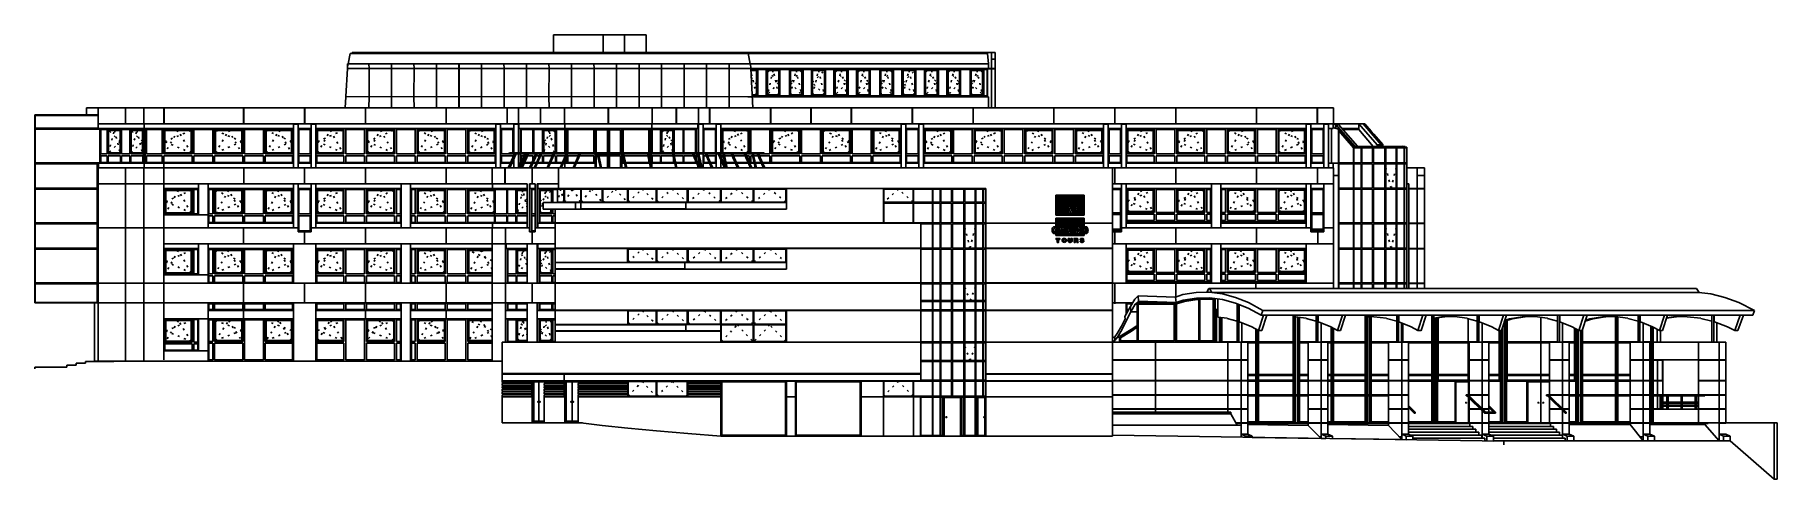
# Model space of a CAD drawing. Header units: metres. Extents: x -28.8 to 64.1, y -6.3 to 17.4.
import ezdxf

# ---------------------------------------------------------------- set-up
doc = ezdxf.new("R2010")
doc.units = ezdxf.units.M
for name, pattern in [('CENTER', [1, 0.5, -0.25, 0, -0.25]), ('DASHDOT', [2, 1.25, -0.25, 0.25, -0.25]), ('DASHED', [0.75, 0.5, -0.25]), ('DOT', [0.25, 0, -0.25])]:
    doc.linetypes.add(name, pattern=pattern)
for name, color, linetype in [('1', 7, 'DASHED'), ('3', 7, 'CENTER'), ('4', 7, 'DASHDOT')]:
    doc.layers.add(name, color=color, linetype=linetype)

msp = doc.modelspace()

# ---------------------------------------------------------------- linework, layer by layer
at = {"layer": '1', "color": 1, "linetype": 'CONTINUOUS'}
for p, q in [((-1.183026, 16.45), (-1.183026, 17.4)), ((-1.183026, 17.4), (3.766974, 17.4)), ((1.466974, 16.45), (1.466974, 17.4)), ((2.616974, 16.45), (2.616974, 17.4)), ((3.766974, 16.45), (3.766974, 17.4)), ((-12.16431, 15.6025), (-12.15633, 15.85)), ((-12.16431, 15.6025), (-12.1486, 15.85)), ((-12.15633, 15.85), (22.02222, 15.85)), ((-12.12827, 15.85), (-12.01548, 16.4)), ((-12.01548, 16.4), (21.97194, 16.4)), ((-11.9027, 16.45), (22.37978, 16.45)), ((-11.9027, 16.45), (-11.9027, 16.4)), ((-7.4152, 15.85), (-7.4152, 13.5)), ((-7.4102, 15.85), (-7.4102, 13.5)), ((-6.2152, 15.85), (-6.2152, 13.5)), ((-6.2102, 15.85), (-6.2102, 13.5)), ((-2.6152, 15.85), (-2.6152, 13.5)), ((-2.6102, 15.85), (-2.6102, 13.5)), ((3.3848, 15.85), (3.3848, 13.5)), ((3.3898, 15.85), (3.3898, 13.5)), ((8.1848, 15.85), (8.1848, 13.5)), ((8.1898, 15.85), (8.1898, 13.5)), ((9.08307, 16.45), (9.083073, 16.4)), ((9.1962, 16.4), (9.30933, 15.85)), ((9.34503, 15.6025), (9.32932, 15.85)), ((9.34503, 15.6025), (9.33705, 15.85)), ((21.93283, 16.4), (21.93283, 16.45)), ((21.97194, 16.4), (22.01105, 15.85)), ((22.02222, 15.6), (22.02222, 15.85)), ((22.17866, 16.45), (22.17866, 15.6)), ((22.17866, 16.1), (22.37978, 16.1)), ((22.37978, 16.45), (22.37978, 15.6)), ((-12.24497, 14.1025), (-12.16458, 15.5975)), ((-12.16458, 15.6025), (-11.0152, 15.5975)), ((-11.0102, 15.6025), (-9.8152, 15.5975)), ((-9.8102, 15.6025), (-8.6152, 15.5975)), ((-8.6102, 15.6025), (-7.4152, 15.5975)), ((-7.4102, 15.6025), (-6.2152, 15.5975)), ((-6.2102, 15.6025), (-5.0152, 15.5975)), ((-5.0102, 15.6025), (-3.8152, 15.5975)), ((-3.8102, 15.6025), (-2.6152, 15.5975)), ((-2.6102, 15.6025), (-1.4152, 15.5975)), ((-1.4102, 15.6025), (-0.2152, 15.5975)), ((-0.2102, 15.6025), (0.9848, 15.5975)), ((0.9898, 15.6025), (2.1848, 15.5975)), ((2.1898, 15.6025), (3.3848, 15.5975)), ((3.3898, 15.6025), (4.5848, 15.5975)), ((4.5898, 15.6025), (5.7848, 15.5975)), ((5.7898, 15.6025), (6.9848, 15.5975)), ((6.9898, 15.6025), (8.1848, 15.5975)), ((8.1898, 15.6025), (9.3453, 15.5975)), ((9.18008, 15.6), (22.37978, 15.6)), ((9.3453, 15.5975), (9.458082, 13.5)), ((21.96635, 15.585), (22.37978, 15.585)), ((21.96635, 14.1), (21.96635, 15.585)), ((21.99987, 15.585), (21.99987, 15.6)), ((22.17866, 15.6), (22.17866, 13.5)), ((22.31273, 15.585), (22.31273, 15.6)), ((22.37978, 13.515), (22.37978, 15.585)), ((-12.27737, 13.5), (-12.24525, 14.0975)), ((-12.24525, 14.1025), (-11.0152, 14.0975)), ((-11.0102, 14.1025), (-9.8152, 14.0975)), ((-9.8102, 14.1025), (-8.6152, 14.0975)), ((-8.6152, 14.0975), (-8.6102, 13.5)), ((-8.6102, 14.1025), (-7.4152, 14.0975)), ((-7.4102, 14.1025), (-6.2152, 14.0975)), ((-6.2102, 14.1025), (-5.0152, 14.0975)), ((-5.0152, 14.0975), (-5.0102, 13.5)), ((-5.0102, 14.1025), (-3.8152, 14.0975)), ((-3.8102, 14.1025), (-2.6152, 14.0975)), ((-2.6102, 14.1025), (-1.4152, 14.0975)), ((-1.4152, 14.0975), (-1.4102, 13.5)), ((-1.4102, 14.1025), (-0.2152, 14.0975)), ((-0.2102, 14.1025), (0.9848, 14.0975)), ((0.9898, 14.1025), (2.1848, 14.0975)), ((2.1898, 14.1025), (3.3848, 14.0975)), ((3.3898, 14.1025), (4.5848, 14.0975)), ((4.5848, 14.0975), (4.5898, 13.5)), ((4.5898, 14.1025), (5.7848, 14.0975)), ((5.7848, 14.0975), (5.7898, 13.5)), ((5.7898, 14.1025), (6.9848, 14.0975)), ((6.9848, 14.0975), (6.9898, 13.5)), ((6.9898, 14.1025), (8.1848, 14.0975)), ((8.1898, 14.1025), (9.42595, 14.0975)), ((9.18008, 14.1), (22.02222, 14.1)), ((22.02222, 13.5), (22.02222, 14.1)), ((-28.82767, 13.13), (-25.45193, 13.13)), ((-28.82767, 13.13), (-28.82767, 3.1)), ((-26.0742, 13.5), (-25.43852, 13.5)), ((-26.0742, 13.13), (-26.0742, 13.5)), ((-25.45193, 12.65), (-25.45193, 13.5)), ((-25.44747, 12.65), (-25.44747, 13.5)), ((-25.43852, 13.5), (-23.98898, 13.5)), ((-24.00239, 12.65), (-24.00239, 13.5)), ((-23.99793, 12.65), (-23.99793, 13.5)), ((-23.98898, 13.5), (-21.93965, 13.5)), ((-23.98898, 12.65), (-23.98898, 13.5)), ((-23.02113, 13.5), (-23.02113, 12.65)), ((-21.94965, 12.65), (-21.94965, 13.5)), ((-21.93965, 13.5), (-17.68965, 13.5)), ((-21.93965, 12.65), (-21.93965, 13.5)), ((-17.69965, 12.65), (-17.69965, 13.5)), ((-17.68965, 13.5), (-14.43965, 13.5)), ((-17.68965, 12.65), (-17.68965, 13.5)), ((-14.44965, 12.65), (-14.44965, 13.5)), ((-14.43965, 13.5), (-11.18965, 13.5)), ((-14.43965, 12.65), (-14.43965, 13.5)), ((-11.19965, 12.65), (-11.19965, 13.5)), ((-11.18965, 13.5), (-6.88965, 13.5)), ((-11.18965, 12.65), (-11.18965, 13.5)), ((-6.89965, 12.65), (-6.89965, 13.5)), ((-6.88965, 13.5), (-3.63965, 13.5)), ((-6.88965, 12.65), (-6.88965, 13.5)), ((-3.64965, 12.65), (-3.64965, 13.5)), ((-3.63965, 13.5), (-1.86049, 13.5)), ((-3.63965, 12.65), (-3.63965, 13.5)), ((-3.04465, 13.1), (-3.04464, 13.5)), ((-3.04465, 13.1), (-3.04465, 12.64)), ((-3.04465, 12.65), (-3.04465, 13.1)), ((-1.8739, 12.65), (-1.8739, 13.5)), ((-1.86944, 12.65), (-1.86944, 13.5)), ((-1.86049, 13.5), (1.7592, 13.5)), ((-1.86049, 12.65), (-1.86049, 13.5)), ((-0.58547, 13.1), (-0.58546, 13.5)), ((-0.58547, 12.65), (-0.58547, 13.1)), ((1.7492, 12.65), (1.7492, 13.5)), ((1.7592, 13.5), (5.37818, 13.5)), ((1.7592, 12.65), (1.7592, 13.5)), ((4.0942, 13.1), (4.09422, 13.5)), ((4.0942, 12.65), (4.0942, 13.1)), ((5.36923, 12.65), (5.36923, 13.5)), ((5.37818, 12.65), (5.37818, 13.5)), ((5.38264, 13.5), (7.15839, 13.5)), ((5.38264, 12.65), (5.38264, 13.5)), ((6.55338, 13.1), (6.5534, 13.5)), ((6.55338, 13.1), (6.55338, 12.64)), ((6.55338, 12.65), (6.55338, 13.1)), ((7.14839, 12.65), (7.14839, 13.5)), ((7.15839, 13.5), (10.40839, 13.5)), ((7.15839, 12.65), (7.15839, 13.5)), ((10.39839, 12.65), (10.39839, 13.5)), ((10.40839, 13.5), (14.71035, 13.5)), ((10.40839, 12.65), (10.40839, 13.5)), ((12.54535, 13.5), (12.54535, 12.65)), ((12.54535, 13.1), (12.56535, 13.1)), ((12.56535, 13.5), (12.56535, 12.65)), ((14.70035, 12.65), (14.70035, 13.5)), ((14.71035, 13.5), (17.96035, 13.5)), ((14.71035, 12.65), (14.71035, 13.5)), ((17.95035, 12.65), (17.95035, 13.5)), ((17.96035, 13.5), (21.21035, 13.5)), ((17.96035, 12.65), (17.96035, 13.5)), ((21.20035, 12.65), (21.20035, 13.5)), ((21.21035, 13.5), (25.51035, 13.5)), ((21.21035, 12.65), (21.21035, 13.5)), ((22.02222, 13.515), (22.37978, 13.515)), ((22.31273, 13.5), (22.31273, 13.515)), ((25.50035, 12.65), (25.50035, 13.5)), ((25.51035, 13.5), (28.76035, 13.5)), ((25.51035, 12.65), (25.51035, 13.5)), ((28.75035, 12.65), (28.75035, 13.5)), ((28.76035, 13.5), (32.01035, 13.5)), ((28.76035, 12.65), (28.76035, 13.5)), ((32.00035, 12.65), (32.00035, 13.5)), ((32.01035, 13.5), (36.31035, 13.5)), ((32.01035, 12.65), (32.01035, 13.5)), ((36.30035, 12.65), (36.30035, 13.5)), ((36.31035, 13.5), (39.56035, 13.5)), ((36.31035, 12.65), (36.31035, 13.5)), ((39.55035, 12.65), (39.55035, 13.5)), ((39.56035, 13.5), (40.42221, 13.5)), ((39.56035, 12.65), (39.56035, 13.5)), ((40.42221, 13.5), (40.42221, 12.443159)), ((-25.47417, 12.65), (-25.43852, 12.65)), ((-25.45193, 12.65), (-25.45193, 12.4)), ((-25.44063, 12.65), (-23.98898, 12.65)), ((-25.44063, 12.4), (-15.04465, 12.4)), ((-25.34007, 10.55), (-25.34007, 12.4)), ((-23.98898, 12.65), (-21.93965, 12.65)), ((-23.00258, 12.4), (-23.00258, 12.65)), ((-22.94688, 10.55), (-22.94688, 12.4)), ((-21.93965, 12.65), (-17.68965, 12.65)), ((-17.68965, 12.65), (-14.43965, 12.65)), ((-15.04465, 12.65), (-15.04465, 10.3)), ((-15.04465, 12.64), (-14.79465, 12.64)), ((-14.79465, 12.65), (-14.79465, 10.3)), ((-14.79465, 12.4), (-14.09465, 12.4)), ((-14.43965, 12.65), (-11.18965, 12.65)), ((-14.09465, 12.65), (-14.09465, 10.3)), ((-14.09465, 12.64), (-13.84465, 12.64)), ((-13.84465, 12.65), (-13.84465, 10.3)), ((-13.84465, 12.4), (-4.24465, 12.4)), ((-11.18965, 12.65), (-6.88965, 12.65)), ((-6.88965, 12.65), (-3.63965, 12.65)), ((-4.24465, 12.65), (-4.24465, 10.3)), ((-4.24465, 12.64), (-3.99465, 12.64)), ((-3.99465, 12.65), (-3.99465, 10.3)), ((-3.99465, 12.4), (-3.29465, 12.4)), ((-3.63965, 12.65), (-1.86049, 12.65)), ((-3.29465, 12.65), (-3.29465, 11.11)), ((-3.29465, 12.64), (-3.04465, 12.64)), ((-3.04465, 11.11), (-3.04465, 12.64)), ((-3.01779, 12.4), (-3.01779, 12.65)), ((-3.01779, 12.4), (6.52653, 12.4)), ((-2.93726, 11.11), (-2.93726, 12.4)), ((-1.86049, 12.65), (1.7592, 12.65)), ((-0.5669, 12.4), (-0.5669, 12.65)), ((-0.511226, 12.4), (-0.511218, 11.11)), ((1.7592, 12.65), (5.37818, 12.65)), ((4.01995, 11.11), (4.01995, 12.4)), ((4.07563, 12.4), (4.07563, 12.65)), ((5.38264, 12.65), (7.15839, 12.65)), ((6.44599, 11.11), (6.44599, 12.4)), ((6.52653, 12.4), (6.52653, 12.65)), ((6.55338, 12.64), (6.80339, 12.64)), ((6.55338, 11.11), (6.55338, 12.64)), ((6.80339, 12.65), (6.80339, 11.11)), ((6.80339, 12.4), (7.50339, 12.4)), ((7.15839, 12.65), (10.40839, 12.65)), ((7.50339, 12.65), (7.50339, 11.11)), ((7.50339, 12.64), (7.75339, 12.64)), ((7.75339, 12.65), (7.75339, 11.11)), ((7.75339, 12.4), (17.35535, 12.4)), ((10.40839, 12.65), (14.71035, 12.65)), ((12.54535, 13), (12.56535, 13)), ((14.71035, 12.65), (17.96035, 12.65)), ((17.35535, 12.65), (17.35535, 10.3)), ((17.35535, 12.64), (17.60535, 12.64)), ((17.60535, 12.65), (17.60535, 10.3)), ((17.60535, 12.4), (18.30535, 12.4)), ((17.96035, 12.65), (21.21035, 12.65)), ((18.30535, 12.65), (18.30535, 10.3)), ((18.30535, 12.64), (18.55535, 12.64)), ((18.55535, 12.65), (18.55535, 10.3)), ((18.55535, 12.4), (28.15535, 12.4)), ((21.21035, 12.65), (25.51035, 12.65)), ((25.51035, 12.65), (28.76035, 12.65)), ((28.15535, 12.65), (28.15535, 10.3)), ((28.15535, 12.64), (28.40535, 12.64)), ((28.40535, 12.65), (28.40535, 10.3)), ((28.40535, 12.4), (29.10535, 12.4)), ((28.76035, 12.65), (32.01035, 12.65)), ((29.10535, 12.65), (29.10535, 10.3)), ((29.10535, 12.64), (29.35535, 12.64)), ((29.35535, 12.65), (29.35535, 10.3)), ((29.35535, 12.4), (38.95535, 12.4)), ((32.01035, 12.65), (36.31035, 12.65)), ((36.31035, 12.65), (39.56035, 12.65)), ((38.95535, 12.65), (38.95535, 10.3)), ((38.95535, 12.64), (39.20535, 12.64)), ((39.20535, 12.65), (39.20535, 10.3)), ((39.20535, 12.4), (39.90535, 12.4)), ((39.56035, 12.65), (42.07788, 12.65)), ((39.90535, 12.65), (39.90535, 10.3)), ((39.90535, 12.64), (40.15535, 12.64)), ((40.15535, 12.65), (40.15535, 10.3)), ((40.15535, 12.4), (40.39221, 12.4)), ((40.30221, 10.55), (40.30221, 12.4)), ((40.39221, 12.4), (40.39221, 12.65)), ((40.39221, 12.55), (40.42221, 12.55)), ((40.39221, 12.450031), (40.67668, 12.38487)), ((40.39221, 12.436237), (40.68379, 12.36946)), ((40.42221, 12.63), (40.68904, 12.63)), ((40.54587, 12.62095), (40.68011, 12.62097)), ((40.54587, 12.62095), (40.54587, 12.414833)), ((40.54587, 12.62095), (41.56311, 11.44999)), ((40.5548, 12.620951), (40.5548, 12.63)), ((40.68011, 12.62097), (41.68981, 11.45869)), ((40.68374, 12.36946), (40.68379, 7.35)), ((40.68374, 10.55), (40.68379, 12.31325)), ((40.68379, 12.36946), (40.72851, 12.36949)), ((40.68379, 12.31325), (40.7643, 12.3133)), ((40.68379, 12.31325), (41.48712, 11.38856)), ((40.68904, 12.610691), (40.68904, 12.63)), ((40.7643, 12.3133), (41.557707, 11.4)), ((40.872072, 12.4), (41.76464, 12.4)), ((40.916445, 12.348922), (41.76465, 12.34893)), ((41.76465, 12.65), (41.76464, 12.4)), ((41.76465, 12.6522), (41.98838, 12.65222)), ((41.76465, 12.6522), (41.76465, 12.34893)), ((41.76465, 12.6522), (42.73596, 11.53414)), ((41.76465, 12.34893), (42.524945, 11.45)), ((41.98838, 12.65222), (42.95969, 11.53417)), ((41.48712, 11.4), (44.32939, 11.4)), ((41.48712, 11.38856), (41.48712, 11.4)), ((41.56311, 11.44999), (41.68981, 11.45869)), ((41.56311, 11.44999), (41.967, 11.45)), ((41.56311, 11.44999), (41.563111, 11.4)), ((41.56311, 11.4), (41.56311, 11.44999)), ((41.68981, 11.449993), (41.68981, 11.45869)), ((41.966997, 11.4), (41.967, 11.45)), ((41.967, 11.45), (44.23708, 11.45)), ((42.535079, 11.4), (42.53508, 11.45)), ((42.73596, 11.53414), (42.95969, 11.53417)), ((42.73596, 11.53414), (42.736068, 11.45)), ((42.95969, 11.45), (42.95969, 11.53417)), ((43.04168, 11.45), (43.04168, 11.54282)), ((43.16148, 11.45), (43.161481, 11.4)), ((43.72214, 11.45), (43.722143, 11.4)), ((43.94516, 11.45041), (44.08694, 11.45872)), ((43.94516, 11.45041), (44.08324, 11.45)), ((44.08694, 11.45), (44.08694, 11.45872)), ((44.10601, 11.45), (44.106014, 11.4)), ((44.23708, 11.45), (44.237082, 11.4)), ((-25.47418, 10.55), (-15.04465, 10.55)), ((-25.47418, 10.55), (-25.47416, 9.2)), ((-25.47418, 9.9), (-25.47417, 10.3)), ((-25.47417, 10.3), (-3.75401, 10.3)), ((-25.44747, 0.775), (-25.44747, 10.3)), ((-25.44065, 10.55), (-25.44063, 10.3)), ((-23.99793, 10.325), (-23.99793, 0)), ((-23.02113, 9.9), (-23.02113, 10.3)), ((-23.00258, 10.3), (-23.00258, 10.55)), ((-21.94465, 9.45), (-21.94465, 10.595)), ((-17.68965, 9.45), (-17.68965, 10.3)), ((-15.04465, 10.31), (-14.79465, 10.31)), ((-14.79465, 10.55), (-14.09465, 10.55)), ((-14.44965, 10.31), (-14.44965, 9.45)), ((-14.09465, 10.31), (-13.84465, 10.31)), ((-13.84465, 10.55), (-4.24465, 10.55)), ((-11.19965, 10.295), (-11.19965, 9.45)), ((-6.89965, 10.301426), (-6.89965, 9.45)), ((-4.45295, 10.3), (-4.45295, 9.45)), ((-4.24465, 10.31), (-3.99465, 10.31)), ((-3.99465, 10.55), (-3.484243, 10.55)), ((-3.76742, 9.45), (-3.76742, 10.3)), ((-3.76296, 9.45), (-3.76296, 10.3)), ((-3.75401, 10.3), (-2.30317, 10.3)), ((-3.75401, 9.45), (-3.75401, 10.3)), ((-3.59473, 10.3), (-3.25885, 11.06)), ((-3.57242, 10.3), (-3.23654, 11.06)), ((-3.55309, 11.06), (-3.5255, 11.11)), ((-3.55309, 11.06), (10.07195, 11.06)), ((-3.52767, 10.3), (-3.19179, 11.06)), ((-3.5271, 10.3), (-3.19122, 11.06)), ((-3.5255, 11.11), (10.0388, 11.11)), ((-3.50479, 10.3), (-3.16893, 11.06)), ((-3.39431, 10.55), (-3.29465, 10.55)), ((-3.29465, 10.978995), (-3.29465, 11.06)), ((-3.29465, 10.775515), (-3.29465, 10.3)), ((-3.29465, 10.31), (-3.04465, 10.31)), ((-3.04528, 10.3), (-2.7094, 11.06)), ((-3.04465, 10.31), (-3.04465, 11.06)), ((-3.04465, 10.301426), (-3.04465, 10.31)), ((-3.01779, 10.55), (-2.934793, 10.55)), ((-3.01779, 10.362202), (-3.01779, 10.55)), ((-3.00053, 10.3), (-2.66465, 11.06)), ((-2.97822, 10.3), (-2.64236, 11.06)), ((-2.93726, 10.55), (-2.93726, 11.06)), ((-2.90316, 10.3), (-2.56728, 11.06)), ((-2.88085, 10.3), (-2.54497, 11.06)), ((-2.86774, 10.55), (-2.792673, 10.55)), ((-2.8361, 10.3), (-2.50022, 11.06)), ((-2.725613, 10.55), (-2.342363, 10.55)), ((-2.45285, 10.3), (-2.11697, 11.06)), ((-2.4081, 10.3), (-2.07222, 11.06)), ((-2.38579, 10.3), (-2.04993, 11.06)), ((-2.31658, 9.45), (-2.31658, 10.3)), ((-2.31212, 9.45), (-2.31212, 10.3)), ((-2.30317, 10.3), (-0.85233, 10.3)), ((-2.30317, 9.45), (-2.30317, 10.3)), ((-2.27531, 10.55), (-2.101223, 10.55)), ((-2.21171, 10.3), (-1.87583, 11.06)), ((-2.1894, 10.3), (-1.85352, 11.06)), ((-2.14465, 10.3), (-1.80877, 11.06)), ((-2.034163, 10.55), (-1.409183, 10.55)), ((-1.51967, 10.3), (-1.18379, 11.06)), ((-1.49736, 10.3), (-1.16148, 11.06)), ((-1.45261, 10.3), (-1.11673, 11.06)), ((-1.342123, 10.55), (-0.717063, 10.55)), ((-0.91194, 9.215), (-0.91194, 10.295)), ((-0.86574, 10.295), (-0.86574, 10.3)), ((-0.86128, 10.295), (-0.86128, 10.3)), ((-0.85233, 10.3), (1.06508, 10.3)), ((-0.85233, 10.295), (-0.85233, 10.3)), ((-0.82755, 10.3), (-0.49167, 11.06)), ((-0.80524, 10.3), (-0.46936, 11.06)), ((-0.76049, 10.3), (-0.42461, 11.06)), ((-0.650003, 10.55), (-0.023253, 10.55)), ((-0.5669, 10.3), (-0.5669, 10.55)), ((-0.511217, 11.06), (-0.511217, 11.01577)), ((-0.511216, 10.864035), (-0.511214, 10.55)), ((-0.13374, 10.3), (0.20214, 11.06)), ((-0.11143, 10.3), (0.22445, 11.06)), ((-0.06668, 10.3), (0.2692, 11.06)), ((0.043807, 10.55), (1.03941, 10.55)), ((0.09967, 10.3), (0.09967, 10.295)), ((0.10859, 10.3), (0.10859, 10.295)), ((0.54105, 11.06), (0.55214, 11.11)), ((1.03941, 10.3), (1.03941, 10.55)), ((1.05167, 10.295), (1.05167, 10.3)), ((1.05613, 10.295), (1.05613, 10.3)), ((1.06508, 10.3), (2.51592, 10.3)), ((1.06508, 10.295), (1.06508, 10.3)), ((1.15748, 11.06), (1.32493, 10.3)), ((1.17979, 11.06), (1.34724, 10.3)), ((1.22454, 11.06), (1.39199, 10.3)), ((2.46941, 10.55), (2.611698, 10.55)), ((2.46941, 10.3), (2.46941, 10.55)), ((2.49933, 11.06), (2.66678, 10.3)), ((2.50251, 10.295), (2.50251, 10.3)), ((2.50697, 10.295), (2.50697, 10.3)), ((2.51592, 10.3), (3.96676, 10.3)), ((2.51592, 10.295), (2.51592, 10.3)), ((2.52164, 11.06), (2.68909, 10.3)), ((2.56639, 11.06), (2.73384, 10.3)), ((2.678758, 10.55), (3.949518, 10.55)), ((3.83715, 11.06), (4.0046, 10.3)), ((3.85946, 11.06), (4.02691, 10.3)), ((3.90421, 11.06), (4.07166, 10.3)), ((3.95335, 10.295), (3.95335, 10.3)), ((3.95781, 10.295), (3.95781, 10.3)), ((3.96676, 10.3), (6.28585, 10.3)), ((3.96676, 10.295), (3.96676, 10.3)), ((4.016578, 10.55), (5.284618, 10.55)), ((4.01995, 10.55), (4.01995, 11.06)), ((4.07563, 10.3), (4.07563, 10.55)), ((5.17225, 11.06), (5.3397, 10.3)), ((5.19456, 11.06), (5.36201, 10.3)), ((5.23931, 11.06), (5.40676, 10.3)), ((5.351678, 10.55), (6.45559, 10.55)), ((5.56084, 10.3), (5.56084, 10.295)), ((6.23019, 11.06), (6.56608, 10.3)), ((6.25251, 11.06), (6.58839, 10.3)), ((6.27585, 10.295), (6.27585, 10.3)), ((6.28585, 10.3), (7.47578, 10.3)), ((6.28585, 10.295), (6.28585, 10.3)), ((6.29726, 11.06), (6.63314, 10.3)), ((6.44599, 10.723467), (6.44599, 11.06)), ((6.44599, 10.55), (6.44599, 10.571721)), ((6.51229, 11.06), (6.67974, 10.3)), ((6.52653, 10.541228), (6.52653, 10.55)), ((6.52653, 10.3), (6.52653, 10.389488)), ((6.5346, 11.06), (6.70205, 10.3)), ((6.55338, 10.480474), (6.55338, 10.873506)), ((6.55338, 10.3), (6.55338, 10.328736)), ((6.55339, 10.31), (6.56166, 10.31)), ((6.55339, 10.3), (6.55339, 10.31)), ((6.57935, 11.06), (6.7468, 10.3)), ((6.628721, 10.31), (6.677537, 10.31)), ((6.744597, 10.31), (6.80339, 10.31)), ((6.80339, 11.06), (6.80339, 10.3)), ((6.80339, 10.55), (7.147163, 10.55)), ((6.92177, 11.06), (7.25765, 10.3)), ((6.94408, 11.06), (7.27996, 10.3)), ((6.98883, 11.06), (7.32471, 10.3)), ((7.214223, 10.55), (7.50339, 10.55)), ((7.23694, 10.3), (7.23694, 10.295)), ((7.46237, 10.295), (7.46237, 10.3)), ((7.46683, 10.295), (7.46683, 10.3)), ((7.47578, 10.3), (8.92662, 10.3)), ((7.47578, 10.295), (7.47578, 10.3)), ((7.50339, 11.06), (7.50339, 10.3)), ((7.50339, 10.31), (7.75339, 10.31)), ((7.61333, 11.06), (7.94921, 10.3)), ((7.63564, 11.06), (7.97152, 10.3)), ((7.68039, 11.06), (8.01627, 10.3)), ((7.75339, 10.894822), (7.75339, 11.06)), ((7.75339, 10.743084), (7.75339, 10.3)), ((7.75339, 10.55), (7.838723, 10.55)), ((7.85083, 11.06), (8.01828, 10.3)), ((7.87314, 11.06), (8.04059, 10.3)), ((7.905783, 10.55), (7.963198, 10.55)), ((7.91789, 11.06), (8.08534, 10.3)), ((8.030258, 10.55), (8.530293, 10.55)), ((8.3049, 11.06), (8.64078, 10.3)), ((8.32721, 11.06), (8.66309, 10.3)), ((8.37196, 11.06), (8.70784, 10.3)), ((8.597353, 10.55), (9.221863, 10.55)), ((8.91321, 10.295), (8.91321, 10.3)), ((8.91767, 10.295), (8.91767, 10.3)), ((8.92662, 10.3), (10.15898, 10.3)), ((8.92662, 10.295), (8.92662, 10.3)), ((8.99647, 11.06), (9.33235, 10.3)), ((9.01878, 11.06), (9.35466, 10.3)), ((9.06353, 11.06), (9.39941, 10.3)), ((9.288923, 10.55), (9.525718, 10.55)), ((9.41335, 11.06), (9.5808, 10.3)), ((9.43566, 11.06), (9.60311, 10.3)), ((9.48041, 11.06), (9.64786, 10.3)), ((9.592778, 10.55), (9.913433, 10.55)), ((9.68804, 11.06), (10.02392, 10.3)), ((9.71035, 11.06), (10.04623, 10.3)), ((9.7551, 11.06), (10.09098, 10.3)), ((9.980493, 10.55), (17.35535, 10.55)), ((10.0388, 11.11), (10.07195, 11.06)), ((10.15898, 10.3), (40.42221, 10.3)), ((10.15898, 10.295), (10.15898, 10.3)), ((17.35535, 10.31), (17.60535, 10.31)), ((17.60535, 10.55), (18.30535, 10.55)), ((18.30535, 10.31), (18.55535, 10.31)), ((18.55535, 10.55), (28.15535, 10.55)), ((28.15535, 10.31), (28.40535, 10.31)), ((28.40535, 10.55), (29.10535, 10.55)), ((28.62644, 9.215), (28.62644, 10.295)), ((28.75292, 10.31), (28.75292, 9.45)), ((29.10535, 10.31), (29.35535, 10.31)), ((29.35535, 10.55), (38.95535, 10.55)), ((32.00035, 10.325), (32.00035, 9.45)), ((36.30035, 10.301426), (36.30035, 9.45)), ((38.95535, 10.31), (39.20535, 10.31)), ((39.20535, 10.55), (39.90535, 10.55)), ((39.56035, 10.301426), (39.56035, 9.45)), ((39.90535, 10.31), (40.15535, 10.31)), ((40.15535, 10.55), (40.68374, 10.55)), ((40.39221, 10.3), (40.39221, 10.55)), ((40.42221, 10.3), (40.42221, 3.87112)), ((40.68374, 9.2), (40.68374, 10.55)), ((43.18327, 10.55), (43.78074, 10.55)), ((43.78074, 9.2), (43.78074, 10.55)), ((44.32943, 10.3), (45.27187, 10.3)), ((44.8696, 10.3), (44.86962, 9.9)), ((-25.47418, 9.9), (-25.47418, 3.1)), ((-21.94465, 9.45), (-25.47418, 9.45)), ((-23.02113, 9.9), (-23.02113, 0)), ((-21.94465, 9.45), (-20.09465, 9.45)), ((-21.94465, 7.8), (-21.94465, 9.45)), ((-21.94465, 9.45), (-21.94465, 0.07)), ((-20.09465, 7.8), (-20.09465, 9.45)), ((-20.09465, 9.45), (-19.59465, 9.45)), ((-19.59465, 9.45), (-15.04465, 9.45)), ((-19.59465, 7.1), (-19.59465, 9.45)), ((-15.04465, 7.1), (-15.04465, 9.45)), ((-15.04465, 9.45), (-8.74965, 9.45)), ((-14.79465, 9.45), (-14.09465, 9.45)), ((-14.79465, 6.9), (-14.79465, 9.45)), ((-14.09465, 6.9), (-14.09465, 9.45)), ((-13.84465, 9.45), (-9.29465, 9.45)), ((-13.84465, 7.1), (-13.84465, 9.45)), ((-9.29465, 7.1), (-9.29465, 9.45)), ((-8.79465, 9.45), (-3.75401, 9.45)), ((-8.79465, 7.1), (-8.79465, 9.45)), ((-4.41942, 9.2), (-4.41942, 9.45)), ((-3.75401, 9.45), (-2.57305, 9.45)), ((-2.57305, 7.1), (-2.57305, 9.45)), ((-2.4615, 9.45), (-2.30317, 9.45)), ((-2.4615, 6.9), (-2.4615, 9.45)), ((-2.43465, 9.2), (-2.43465, 9.45)), ((-2.30317, 9.45), (-2.14916, 9.45)), ((-2.14916, 6.9), (-2.14916, 9.45)), ((-2.0376, 9.45), (-0.91194, 9.45)), ((-2.0376, 7.1), (-2.0376, 9.45)), ((-2.01075, 9.2), (-2.01075, 9.45)), ((28.62644, 9.45), (29.10535, 9.45)), ((29.10535, 6.9), (29.10535, 9.45)), ((29.35535, 9.45), (29.10535, 9.45)), ((29.35535, 9.45), (33.90535, 9.45)), ((29.35535, 7.1), (29.35535, 9.45)), ((33.90535, 7.1), (33.90535, 9.45)), ((33.90535, 9.45), (34.40535, 9.45)), ((34.40535, 9.45), (38.95535, 9.45)), ((34.40535, 7.1), (34.40535, 9.45)), ((38.95535, 7.1), (38.95535, 9.45)), ((38.95535, 9.45), (40.42221, 9.45)), ((39.20535, 9.45), (39.90535, 9.45)), ((39.20535, 6.9), (39.20535, 9.45)), ((39.90535, 6.9), (39.90535, 9.45)), ((40.42221, 9.9), (40.68379, 9.9)), ((44.32943, 9.45), (44.42814, 9.45)), ((44.42814, 9.2), (44.42814, 9.45)), ((44.86962, 9.2), (44.86962, 9.9)), ((44.86962, 9.9), (45.27188, 9.9)), ((-21.94465, 9.2), (-20.09465, 9.2)), ((-19.59465, 9.2), (-15.04465, 9.2)), ((-14.79465, 9.2), (-14.09465, 9.2)), ((-13.84465, 9.2), (-9.29465, 9.2)), ((-8.79465, 9.2), (-2.57305, 9.2)), ((-4.31886, 7.35), (-4.31886, 9.2)), ((-2.43465, 9.2), (-2.14916, 9.2)), ((-2.35411, 6.9), (-2.35411, 9.2)), ((-2.01075, 9.2), (21.88023, 9.2)), ((-1.93022, 7.35), (-1.93022, 9.2)), ((-1.72741, 8.1), (-1.72741, 8.45)), ((-1.72741, 8.45), (11.24091, 8.45)), ((-0.96592, 8.45), (-0.96592, 9.2)), ((-0.550872, 9.215), (-0.55087, 9.2)), ((-0.003366, 8.103062), (-0.003366, 8.45)), ((0.28946, 8.1), (0.28946, 8.45)), ((0.33922, 9.2), (0.33922, 9.215)), ((1.47231, 9.2), (1.47231, 9.215)), ((2.81875, 9.2), (2.81875, 9.215)), ((4.34253, 9.2), (4.34253, 9.215)), ((5.89039, 8.45), (7.68337, 8.45)), ((5.89039, 8.1), (5.89039, 8.45)), ((6.00292, 9.2), (6.00292, 9.215)), ((7.75557, 9.2), (7.75557, 9.215)), ((11.24091, 9.2), (11.24091, 8.1)), ((16.41862, 7.365), (16.41862, 9.2)), ((16.41862, 9.2), (16.41862, 7.35)), ((16.41862, 8.45), (18.01617, 8.45)), ((18.01617, 8.45), (18.01617, 9.2)), ((21.88023, 9.2), (21.88023, -4)), ((28.62644, 9.2), (29.10535, 9.2)), ((28.62644, 7.365), (28.62644, 9.2)), ((29.35535, 9.2), (33.90535, 9.2)), ((34.40535, 9.2), (38.95535, 9.2)), ((39.20535, 9.2), (39.90535, 9.2)), ((44.42814, 9.2), (45.27188, 9.2)), ((44.42814, 9.185), (45.27188, 9.185)), ((44.42814, 7.35), (44.42814, 9.185)), ((44.5251, 9.185), (44.5251, 9.2)), ((44.86962, 7.35), (44.86962, 9.185)), ((44.90674, 9.185), (44.90674, 9.2)), ((45.17492, 9.185), (45.17492, 9.2)), ((45.27188, 7.35), (45.27188, 9.185)), ((-21.94465, 7.8), (-20.09465, 7.8)), ((-20.09465, 7.8), (-19.59465, 7.8)), ((4.34253, 8.1), (-1.72741, 8.1)), ((-1.08768, 7.365), (-1.08768, 8.1)), ((0.28946, 8.115), (1.42874, 8.115)), ((0.28946, 8.1), (0.28946, 8.115)), ((0.33922, 8.1), (0.33922, 8.115)), ((1.42874, 8.115), (5.89039, 8.115)), ((1.47231, 8.1), (1.47231, 8.115)), ((2.81875, 8.1), (2.81875, 8.115)), ((4.34253, 8.1), (4.34253, 8.115)), ((4.34253, 8.1), (5.89039, 8.1)), ((5.92829, 8.1), (5.89039, 8.1)), ((11.24091, 8.1), (5.92829, 8.1)), ((-19.59465, 7.1), (-25.49918, 7.1)), ((-19.59465, 7.35), (-15.04465, 7.35)), ((-19.59465, 7.1), (-15.04465, 7.1)), ((-17.69965, 6.25), (-17.69965, 7.1)), ((-15.04465, 7.1), (-14.79465, 7.1)), ((-14.79465, 6.9), (-14.09465, 6.9)), ((-14.44965, 6.87694), (-14.44965, 6.25)), ((-13.84465, 7.1), (-14.09465, 7.1)), ((-13.84465, 7.35), (-9.29465, 7.35)), ((-13.84465, 7.1), (-9.29465, 7.1)), ((-11.19965, 7.110288), (-11.19965, 6.25)), ((-9.29465, 7.1), (-8.79465, 7.1)), ((-8.79465, 7.35), (-2.57305, 7.35)), ((-8.79465, 7.1), (-2.57305, 7.1)), ((-6.89965, 7.081702), (-6.89965, 6.25)), ((-4.45295, 7.1), (-4.45295, 0)), ((-4.41942, 7.1), (-4.41942, 7.35)), ((-3.73317, 6.25), (-3.73317, 7.119591)), ((-2.57305, 7.1), (-2.4615, 7.1)), ((-2.4615, 6.9), (-2.14916, 6.9)), ((-2.30934, 6.25), (-2.30934, 6.9)), ((-2.0376, 7.1), (-2.14916, 7.1)), ((-2.0376, 7.1), (-1.08944, 7.1)), ((-2.01075, 7.35), (-1.08944, 7.35)), ((-2.01075, 7.1), (-2.01075, 7.35)), ((11.24091, 7.365), (-1.08944, 7.365)), ((-1.08944, 6.015), (-1.08944, 7.35)), ((9.49091, 7.35), (-1.08944, 7.35)), ((-0.86997, 7.35), (-0.86997, 7.365)), ((0.33922, 7.35), (0.33922, 7.365)), ((1.47231, 7.35), (1.47231, 7.365)), ((2.81875, 7.35), (2.81875, 7.365)), ((4.34253, 7.35), (4.34253, 7.365)), ((5.92829, 7.365), (5.98409, 7.365)), ((5.92829, 7.35), (5.98409, 7.35)), ((6.00293, 7.35), (6.00293, 7.365)), ((7.75557, 7.35), (7.75557, 7.365)), ((9.49091, 7.35), (18.41329, 7.35)), ((9.493336, 7.365), (9.493336, 7.35)), ((11.24091, 7.365), (16.41862, 7.365)), ((16.34798, 7.35), (16.34798, 7.365)), ((16.39185, 7.35), (16.39185, 7.365)), ((18.41329, 6.015), (18.41329, 7.35)), ((20.73418, 6), (20.73418, 7.35)), ((20.73418, 7.35), (21.3316, 7.35)), ((21.3316, 6), (21.3316, 7.35)), ((21.88023, 7.35), (25.61406, 7.35)), ((27.11406, 7.35), (28.62644, 7.35)), ((28.52948, 7.35), (28.52948, 7.365)), ((28.62644, 6.015), (28.62644, 7.35)), ((28.62644, 6.9), (29.10535, 6.9)), ((28.75292, 6.88093), (28.75292, 6.25)), ((29.35535, 7.1), (29.10535, 7.1)), ((29.35535, 7.35), (33.90535, 7.35)), ((29.35535, 7.1), (33.90535, 7.1)), ((29.35535, 7.1), (29.35535, 7.1)), ((32.00035, 7.102276), (32.00035, 6.25)), ((33.90535, 7.1), (34.40535, 7.1)), ((34.40535, 7.35), (38.95535, 7.35)), ((34.40535, 7.1), (38.95535, 7.1)), ((36.30035, 7.102276), (36.30035, 6.25)), ((38.95535, 7.1), (39.20535, 7.1)), ((39.20535, 6.9), (39.90535, 6.9)), ((39.58349, 6.887576), (39.58349, 6.25)), ((40.42221, 7.1), (39.90535, 7.1)), ((40.683762, 3.87112), (40.68377, 7.35)), ((43.18327, 6), (43.18327, 7.35)), ((43.18327, 7.35), (43.78074, 7.35)), ((43.78074, 6), (43.78074, 7.35)), ((44.42814, 7.35), (45.27188, 7.35)), ((44.42814, 7.335), (45.27186, 7.335)), ((44.42814, 6), (44.42814, 7.335)), ((44.5251, 7.335), (44.5251, 7.35)), ((44.86962, 6), (44.86962, 7.335)), ((44.90674, 7.335), (44.90674, 7.35)), ((45.17492, 7.335), (45.17492, 7.35)), ((45.27186, 6), (45.27186, 7.335)), ((-21.94465, 6.25), (-20.09465, 6.25)), ((-21.94465, 4.6), (-21.94465, 6.25)), ((-21.94465, 6), (-20.09465, 6)), ((-20.09465, 4.6), (-20.09465, 6.25)), ((-20.09465, 6.25), (-19.59465, 6.25)), ((-19.59465, 6.25), (-15.04465, 6.25)), ((-19.59465, 4.15), (-19.59465, 6.25)), ((-19.59465, 6), (-15.04465, 6)), ((-15.04465, 4.15), (-15.04465, 6.25)), ((-15.04465, 6.25), (-13.84465, 6.25)), ((-13.84465, 6.25), (-9.29465, 6.25)), ((-13.84465, 4.15), (-13.84465, 6.25)), ((-13.84465, 6), (-9.29465, 6)), ((-9.29465, 4.15), (-9.29465, 6.25)), ((-9.29465, 6.25), (-8.79465, 6.25)), ((-8.79465, 6.25), (-4.45295, 6.25)), ((-8.79465, 4.15), (-8.79465, 6.25)), ((-8.79465, 6), (-4.45295, 6)), ((-4.45295, 6.25), (-1.08944, 6.25)), ((-3.73317, 6.25), (-2.57305, 6.25)), ((-3.73317, 4.15), (-3.73317, 6.25)), ((-3.70632, 6), (-3.70632, 6.25)), ((-3.70632, 6), (-2.57305, 6)), ((-3.62578, 4.15), (-3.62578, 6)), ((-2.57305, 4.15), (-2.57305, 6.25)), ((-2.0376, 6.25), (-1.08944, 6.25)), ((-2.0376, 4.15), (-2.0376, 6.25)), ((-2.01075, 6), (-2.01075, 6.25)), ((-2.01075, 6), (-1.08944, 6)), ((-1.930228, 4.15), (-1.930222, 6)), ((-0.99172, 6.015), (-1.08944, 6.015)), ((-1.08944, 6), (-1.08944, 4.915)), ((2.78252, 6), (-1.08944, 6)), ((-0.99172, 6), (-0.99172, 6.015)), ((-0.99172, 6.015), (4.639148, 6.015)), ((0.33922, 6), (0.33922, 6.015)), ((1.47232, 6), (1.47232, 6.015)), ((2.763849, 6.015), (2.763849, 5.25)), ((2.78252, 6), (18.41329, 6)), ((2.818748, 6), (2.818748, 6.015)), ((2.81875, 6), (2.81875, 6.015)), ((4.639148, 6.015), (10.580415, 6.015)), ((9.49091, 6.015), (18.41329, 6.015)), ((9.49331, 6), (9.493311, 6.015)), ((11.24091, 4.9), (11.24091, 6.015)), ((18.39833, 6), (18.39833, 6.015)), ((18.41329, 4.165), (18.41329, 6)), ((20.73418, 6), (21.3316, 6)), ((21.88023, 6.015), (28.62644, 6.015)), ((21.88023, 6), (28.62644, 6)), ((28.52948, 6), (28.52948, 6.015)), ((34.40535, 6.25), (28.62643, 6.25)), ((28.62644, 4.165), (28.62644, 6)), ((29.35535, 6.25), (33.90535, 6.25)), ((29.35535, 4.15), (29.35535, 6.25)), ((29.35535, 6), (33.90535, 6)), ((33.90535, 4.15), (33.90535, 6.25)), ((34.40535, 6.25), (38.95535, 6.25)), ((34.40535, 4.15), (34.40535, 6.25)), ((34.40535, 6), (38.95535, 6)), ((38.95535, 4.15), (38.95535, 6.25)), ((38.95535, 6.25), (40.39221, 6.25)), ((43.18327, 6), (43.78074, 6)), ((44.42814, 6), (45.27186, 6)), ((44.42814, 5.985), (45.27187, 5.985)), ((44.42814, 4.15), (44.42814, 5.985)), ((44.86962, 4.15), (44.86962, 5.985)), ((45.27187, 4.15), (45.27187, 5.985)), ((5.83182, 5.25), (-1.08944, 5.25)), ((-0.99172, 4.915), (-1.08944, 4.915)), ((-1.08944, 4.165), (-1.08944, 4.9)), ((5.83182, 4.9), (-1.08944, 4.9)), ((-0.99172, 4.9), (-0.99172, 4.915)), ((-0.99172, 4.915), (5.83182, 4.915)), ((0.33922, 4.9), (0.33922, 4.915)), ((1.47232, 4.9), (1.47232, 4.915)), ((2.818745, 4.9), (2.818745, 4.915)), ((2.818748, 4.9), (2.818748, 4.915)), ((5.83182, 5.25), (7.64403, 5.25)), ((5.83182, 4.9), (5.83182, 5.25)), ((5.83182, 4.9), (7.64403, 4.9)), ((7.64403, 5.25), (11.24091, 5.25)), ((7.64403, 4.9), (11.24091, 4.9)), ((-19.59465, 4.15), (-25.47418, 4.15)), ((-21.94465, 4.6), (-20.09465, 4.6)), ((-20.09465, 4.6), (-19.59465, 4.6)), ((-19.59465, 4.15), (-15.04465, 4.15)), ((-17.69965, 3.1), (-17.69965, 4.15)), ((-15.04465, 4.15), (-13.84465, 4.15)), ((-14.44965, 4.165), (-14.44965, 3.11865)), ((-13.84465, 4.15), (-9.29465, 4.15)), ((-11.19965, 3.1), (-11.19965, 4.15)), ((-9.29465, 4.15), (-8.79465, 4.15)), ((-8.79465, 4.15), (-4.45295, 4.15)), ((-6.89965, 3.055), (-6.89965, 4.165)), ((-2.0376, 4.15), (-4.45295, 4.15)), ((-3.73318, 3.1), (-3.73318, 4.195)), ((-3.73317, 4.15), (-2.57305, 4.15)), ((-2.30934, 3.11667), (-2.30934, 4.165)), ((-2.0376, 4.15), (-1.08944, 4.15)), ((9.493285, 4.165), (-1.08944, 4.165)), ((-1.08944, 2.715), (-1.08944, 4.15)), ((9.493285, 4.15), (-1.08944, 4.15)), ((-0.99172, 4.15), (-0.99172, 4.165)), ((0.33922, 4.15), (0.33922, 4.165)), ((1.47232, 4.15), (1.47232, 4.165)), ((2.818742, 4.15), (2.818742, 4.165)), ((2.818744, 4.15), (2.818744, 4.165)), ((5.92829, 4.165), (7.7463, 4.165)), ((5.92829, 4.15), (5.98409, 4.15)), ((9.49091, 4.165), (18.41329, 4.165)), ((9.49091, 4.15), (18.41329, 4.15)), ((9.493285, 4.15), (9.493285, 4.165)), ((18.39833, 4.15), (18.39833, 4.165)), ((18.41329, 2.715), (18.41329, 4.15)), ((20.73418, 4.15), (21.3316, 4.15)), ((20.73418, 3.2), (20.73418, 4.15)), ((21.3316, 3.2), (21.3316, 4.15)), ((21.88023, 4.165), (28.62644, 4.165)), ((21.88023, 4.15), (28.62644, 4.15)), ((28.52948, 4.15), (28.52948, 4.165)), ((28.62644, 2.715), (28.62644, 4.15)), ((29.35535, 4.15), (28.62644, 4.15)), ((28.75292, 4.15), (28.75292, 3.17881)), ((28.75292, 4.15), (28.75292, 3.055)), ((29.35535, 4.15), (33.90535, 4.15)), ((32.00035, 4.165), (32.00035, 3.41568)), ((34.40535, 4.15), (33.65466, 4.15)), ((33.65466, 3.66835), (33.76926, 3.87004)), ((33.76926, 3.87004), (33.78656, 3.87112)), ((33.78656, 3.87112), (59.75109, 3.87112)), ((33.78656, 3.87112), (33.80393, 3.86896)), ((33.80393, 3.86896), (33.93085, 3.65465)), ((33.80393, 3.86896), (59.76997, 3.86896)), ((34.40535, 4.15), (38.95535, 4.15)), ((36.276332, 3.87112), (36.276332, 4.15)), ((38.95535, 4.15), (40.42221, 4.15)), ((43.18327, 4.15), (43.78074, 4.15)), ((43.18327, 3.87112), (43.18327, 4.15)), ((43.78074, 3.87112), (43.78074, 4.15)), ((44.42813, 4.135), (45.27187, 4.135)), ((44.42813, 3.87112), (44.42813, 4.135)), ((44.42814, 4.15), (45.27187, 4.15)), ((44.86961, 3.87112), (44.86961, 4.135)), ((45.27187, 3.87112), (45.27187, 4.135)), ((59.75109, 3.87112), (59.76997, 3.86896)), ((59.76997, 3.86896), (59.90797, 3.65465)), ((-28.82767, 3.1), (-25.47418, 3.1)), ((-25.65379, 3.1), (-25.65366, 0)), ((-19.59465, 3.1), (-25.65379, 3.1)), ((-19.59465, 3.1), (-15.04465, 3.1)), ((-19.59465, 3.1), (-19.59465, 0)), ((-15.04465, 3.1), (-15.04465, 0)), ((-13.84465, 3.1), (-15.04465, 3.1)), ((-13.84465, 3.1), (-9.29465, 3.1)), ((-13.84465, 3.1), (-13.84465, 0)), ((-9.29465, 3.1), (-9.29465, 0)), ((-9.29465, 3.1), (-8.74965, 3.1)), ((-8.79465, 3.1), (-4.45295, 3.1)), ((-8.79465, 3.1), (-8.79465, 0)), ((-1.08944, 3.1), (-4.45295, 3.1)), ((-3.73318, 3.1), (-2.57306, 3.1)), ((-3.73318, 3.1), (-3.73318, 1.015)), ((-3.62578, 2.7), (-3.62578, 3.1)), ((-2.57306, 1.015), (-2.57306, 3.1)), ((-2.03762, 3.1), (-1.08944, 3.1)), ((-2.03762, 3.1), (-2.03762, 1.015)), ((-1.93023, 2.7), (-1.93023, 3.1)), ((20.73418, 3.2), (21.3316, 3.2)), ((29.35535, 3.1), (28.62644, 3.1)), ((28.75292, 3.17881), (28.75292, 3.17881)), ((29.29201, 2.38438), (29.59354, 2.91487)), ((29.35535, 3.1), (29.703577, 3.1)), ((29.35535, 3.1), (29.35535, 2.495816)), ((29.59344, 2.91656), (29.82729, 3.30605)), ((29.60926, 2.62941), (29.8391, 3.03453)), ((29.82729, 3.30605), (29.99987, 3.47554)), ((29.8391, 3.03453), (30.00893, 3.18626)), ((29.8391, 3.03453), (29.93735, 3.03453)), ((29.93735, 3.11667), (30.00735, 3.11667)), ((29.93735, 3.11667), (29.93735, 1)), ((29.99987, 3.47554), (31.99756, 3.41568)), ((29.99987, 3.47554), (30.00893, 3.18626)), ((30.00735, 3.11667), (31.92677, 3.11667)), ((30.00735, 1.07), (30.00735, 3.04587)), ((30.00735, 3.04587), (31.99677, 3.04587)), ((30.00735, 3.04284), (31.92677, 3.04284)), ((30.00893, 3.18626), (32.02231, 3.13121)), ((31.92677, 1.07), (31.92677, 3.11667)), ((31.99677, 3.04587), (32.44446, 3.18186)), ((31.99677, 3.11667), (31.99677, 1)), ((31.99756, 3.41568), (32.3738, 3.54133)), ((31.99756, 3.41568), (32.02231, 3.13121)), ((32.02231, 3.13121), (32.40184, 3.2465)), ((32.02799, 3.12615), (32.44446, 3.25266)), ((32.02799, 1.07), (32.02799, 3.12615)), ((32.04589, 3.054003), (32.46236, 3.18051)), ((32.04589, 1.07), (32.04589, 3.054003)), ((32.3738, 3.54133), (33.08375, 3.65632)), ((32.40184, 3.2465), (33.10251, 3.35854)), ((32.44446, 3.24974), (33.13124, 3.35956)), ((32.44446, 3.17952), (33.13124, 3.28934)), ((32.46236, 3.17881), (33.14914, 3.28863)), ((33.08375, 3.65632), (33.65466, 3.66835)), ((33.10251, 3.35854), (33.80225, 3.37097)), ((33.10251, 3.35854), (33.124861, 3.35854)), ((33.13124, 3.28934), (33.81409, 3.30078)), ((33.13124, 3.28934), (33.14914, 3.28863)), ((33.14914, 3.28863), (33.24072, 3.290249)), ((33.24072, 3.29059), (33.27195, 3.29115)), ((33.24072, 3.29059), (33.24072, 1.07)), ((33.27195, 1.07), (33.27195, 3.29115)), ((33.287736, 3.29108), (33.826375, 3.300601)), ((33.65466, 3.66835), (33.80581, 3.67052)), ((33.79281, 3.67217), (33.93085, 3.65465)), ((33.79285, 3.67052), (34.49725, 3.58292)), ((33.79285, 3.67052), (33.80581, 3.67052)), ((33.80225, 3.37097), (34.49724, 3.28277)), ((33.81409, 3.30216), (33.99254, 3.27951)), ((33.93085, 3.65465), (59.90797, 3.65465)), ((33.99254, 1.07), (33.99254, 3.27951)), ((34.02377, 3.342856), (34.02378, 1)), ((34.04167, 1), (34.04167, 3.340586)), ((34.04167, 1), (34.04168, 3.27611)), ((34.041671, 3.340586), (34.04168, 3.27611)), ((34.10871, 2.75), (34.10871, 3.332078)), ((34.10945, 1), (34.10945, 3.331984)), ((34.24614, 2.34444), (34.24615, 3.314635)), ((34.49724, 3.28277), (35.1834, 3.08966)), ((34.49725, 3.58292), (35.1928, 3.38921)), ((35.1834, 3.08966), (35.85813, 2.82087)), ((35.1928, 3.38921), (35.8769, 3.11865)), ((35.27084, 3.054827), (35.27084, 1)), ((35.36218, 3.01844), (35.36218, 1)), ((35.38008, 2.09664), (35.38008, 3.011309)), ((35.85813, 2.82087), (36.56152, 2.44063)), ((35.8769, 3.11865), (36.64829, 2.70098)), ((59.896668, 3.65465), (60.52379, 3.58292)), ((60.52379, 3.58292), (61.28006, 3.38921)), ((61.28006, 3.38921), (62.0238, 3.11865)), ((62.0238, 3.11865), (62.86254, 2.70098)), ((-21.94465, 2.25), (-20.09465, 2.25)), ((-21.94465, 0.55), (-21.94465, 2.25)), ((-20.09465, 0.55), (-20.09465, 2.25)), ((-20.09465, 2.25), (-19.59465, 2.25)), ((-19.59465, 2.7), (-15.04465, 2.7)), ((-19.59465, 2.25), (-15.04465, 2.25)), ((-17.69965, 2.7), (-17.69965, 2.25)), ((-13.84465, 2.7), (-9.29465, 2.7)), ((-13.84465, 2.25), (-9.29465, 2.25)), ((-11.19965, 2.44063), (-11.19965, 2.745)), ((-11.19965, 2.44063), (-11.19965, 2.25)), ((-8.79465, 2.7), (-4.45295, 2.7)), ((-8.79465, 2.25), (-4.45295, 2.25)), ((-6.89965, 2.44063), (-6.89965, 2.7)), ((-6.89965, 2.44063), (-6.89965, 2.25)), ((-3.73318, 2.7), (-2.57306, 2.7)), ((-3.73318, 2.25), (-2.57306, 2.25)), ((-3.62578, 1.015), (-3.62578, 2.25)), ((-2.57306, 2.25), (-2.57306, 2.7)), ((-2.03762, 2.7), (-1.08944, 2.7)), ((-2.03762, 2.25), (-1.08944, 2.25)), ((-1.93023, 1.015), (-1.93023, 2.25)), ((9.49327, 2.715), (-1.095575, 2.715)), ((-1.08944, 1.95), (-1.08944, 2.7)), ((2.78252, 2.7), (-1.08944, 2.7)), ((-1.08944, 1.615), (-1.08944, 1.935)), ((-0.55181, 1.935), (-1.08944, 1.935)), ((2.78252, 1.95), (-1.085535, 1.95)), ((-0.99348, 2.7), (-0.99348, 2.715)), ((-0.99348, 1.935), (-0.99348, 1.95)), ((-0.55181, 1.935), (-0.55181, 1.95)), ((-0.55181, 1.935), (5.89039, 1.935)), ((1.47231, 2.7), (1.47231, 2.715)), ((1.47231, 1.935), (1.47231, 1.95)), ((2.78252, 2.7), (18.41329, 2.7)), ((2.78252, 2.7), (2.78252, 1.95)), ((2.78252, 1.95), (7.7463, 1.95)), ((2.81874, 2.7), (2.81874, 2.715)), ((2.81874, 2.7), (2.81874, 2.715)), ((2.81874, 1.935), (2.81874, 1.95)), ((2.81874, 1.935), (2.81874, 1.95)), ((4.34252, 2.7), (4.34252, 2.715)), ((4.342524, 1.95), (4.342524, 1.935)), ((5.89039, 1.6), (5.89039, 1.95)), ((5.92829, 2.715), (5.98409, 2.715)), ((6.00293, 2.7), (6.00293, 2.715)), ((7.7463, 1.95), (7.7463, 1.015)), ((7.75574, 2.7), (7.75574, 2.715)), ((9.49091, 2.715), (18.41329, 2.715)), ((9.49327, 2.7), (9.49327, 2.715)), ((11.24091, 2.715), (11.24091, 2.7)), ((11.24091, 2.7), (11.24091, 1)), ((18.39833, 2.7), (18.39833, 2.715)), ((18.41329, 1.015), (18.41329, 2.7)), ((21.88023, 2.715), (28.62644, 2.715)), ((21.88023, 2.7), (28.62644, 2.7)), ((28.49956, 2.7), (28.49956, 2.715)), ((28.62644, 1.015), (28.62644, 2.7)), ((28.88735, 1.46638), (29.11499, 1.86731)), ((29.11499, 1.86731), (29.30267, 2.25806)), ((29.12343, 1.67351), (29.31826, 2.07334)), ((29.29201, 2.38438), (29.30267, 2.25806)), ((29.31826, 2.07334), (29.60917, 2.6311)), ((29.35535, 2.7), (29.471408, 2.7)), ((29.62523, 1.67631), (29.93735, 1.893946)), ((34.10871, 2.75), (34.246144, 2.75)), ((34.10945, 2.6311), (34.12608, 2.6311)), ((34.10945, 2.62941), (34.12608, 2.62941)), ((34.12608, 1), (34.12608, 2.75)), ((34.17096, 1), (34.17096, 2.75)), ((34.24614, 2.34444), (34.74307, 2.28137)), ((34.33856, 1), (34.33856, 2.33271)), ((34.38958, 1), (34.38958, 2.326235)), ((34.4678, 1), (34.4678, 2.316307)), ((34.74307, 2.27591), (34.74307, 2.28137)), ((34.74307, 2.27591), (35.27084, 2.12738)), ((35.38007, 2.096639), (35.40725, 2.08899)), ((35.40712, 2.0848), (36.06007, 1.82467)), ((35.53222, 1), (35.53222, 2.034961)), ((36.41629, 1.62703), (36.687394, 2.44063)), ((36.56152, 2.44063), (62.76821, 2.44063)), ((36.5839, 1.62703), (36.855004, 2.44063)), ((38.29624, -1.8), (38.29624, 2.44063)), ((38.36921, -1.8), (38.36921, 2.44063)), ((38.36921, 2.355097), (38.9501, 2.28137)), ((38.48757, -1.8), (38.48757, 2.340075)), ((38.52558, -1.8), (38.52558, 2.335251)), ((38.59855, -1.8), (38.59855, 2.325989)), ((38.9501, 2.27591), (38.9501, 2.28137)), ((38.9501, 2.27591), (39.49231, 2.123316)), ((39.49231, 2.44063), (39.49231, 1)), ((39.58349, 2.09137), (39.583493, 2.44063)), ((39.58349, 2.09137), (39.5835, 1)), ((39.601385, 2.092619), (39.61428, 2.08899)), ((39.6014, 2.09262), (39.6014, 2.44063)), ((39.61415, 2.0848), (40.2671, 1.82467)), ((39.75352, 1), (39.753529, 2.029272)), ((40.62332, 1.62703), (40.894424, 2.44063)), ((40.79093, 1.62703), (41.062034, 2.44063)), ((42.1427, -1.8), (42.1427, 2.44063)), ((42.20949, -1.8), (42.20949, 2.44063)), ((42.20949, 2.364966), (42.56787, 2.37133)), ((42.20949, 2.364232), (42.31734, 2.3639)), ((42.31282, -1.8), (42.31282, 2.363914)), ((42.31734, 2.3639), (42.567961, 2.368353)), ((42.35263, -1.8), (42.35263, 2.364527)), ((42.41943, -1.8), (42.41943, 2.365714)), ((42.56801, 2.36677), (43.24091, 2.28137)), ((43.24091, 2.27591), (43.24091, 2.28137)), ((43.24091, 2.27591), (43.78312, 2.123316)), ((43.78312, 2.44063), (43.78312, 1)), ((43.8743, 2.09137), (43.874303, 2.44063)), ((43.8743, 2.09137), (43.87431, 1)), ((43.892195, 2.092619), (43.90509, 2.08899)), ((43.89221, 2.09262), (43.89221, 2.44063)), ((43.90496, 2.0848), (44.55791, 1.82467)), ((44.04433, 1), (44.044339, 2.029272)), ((44.91413, 1.62703), (45.185234, 2.44063)), ((45.69047, -3.3), (45.69047, 2.44063)), ((45.75576, -3.3), (45.75576, 2.44063)), ((45.75576, 2.295355), (46.1808, 2.36332)), ((45.75576, 2.287907), (45.85365, 2.28421)), ((45.85365, 2.28421), (46.323206, 2.35929)), ((45.85567, 2.284533), (45.85567, -3.3)), ((45.89568, -3.3), (45.89568, 2.29093)), ((45.96097, -3.3), (45.96097, 2.30137)), ((46.18105, 2.35929), (46.85868, 2.37133)), ((47.53172, 2.27591), (47.53172, 2.28137)), ((47.53172, 2.27591), (48.07393, 2.123316)), ((48.07393, 2.44063), (48.07393, 1)), ((48.16511, 2.44063), (48.16512, 1)), ((48.183003, 2.09262), (48.1959, 2.08899)), ((48.18301, 2.09262), (48.18301, 2.44063)), ((48.19577, 2.0848), (48.84872, 1.82467)), ((48.33514, 0.065), (48.33916, 2.029272)), ((49.20494, 1.62703), (49.476044, 2.44063)), ((49.37255, 1.62703), (49.643654, 2.44063)), ((49.53485, -3.3), (49.53485, 2.114103)), ((49.540444, 2.130891), (49.948339, 2.2548)), ((49.55932, 2.187539), (49.79258, 2.2584)), ((49.57391, -3.3), (49.57391, 2.141057)), ((49.64392, -3.3), (49.64392, 2.162325)), ((49.79292, 2.2548), (50.47161, 2.36332)), ((50.47186, 2.35929), (51.14949, 2.37133)), ((51.82253, 2.27591), (51.82253, 2.28137)), ((51.82253, 2.27591), (52.36474, 2.123316)), ((52.36474, 2.44063), (52.36474, 1)), ((52.45592, 2.44063), (52.45593, 1)), ((52.473813, 2.09262), (52.48671, 2.08899)), ((52.47382, 2.09262), (52.47382, 2.44063)), ((52.48658, 2.0848), (53.13953, 1.82467)), ((52.62595, 2.029276), (52.62998, 0.065)), ((53.49575, 1.62703), (53.766854, 2.44063)), ((53.66336, 1.62703), (53.934464, 2.44063)), ((53.831255, 2.130892), (54.239149, 2.2548)), ((53.850132, 2.187545), (54.08339, 2.2584)), ((54.08373, 2.2548), (54.76242, 2.36332)), ((54.76267, 2.35929), (55.4403, 2.37133)), ((56.11334, 2.27591), (56.11334, 2.28137)), ((56.11334, 2.27591), (56.65555, 2.123316)), ((56.65555, 2.44063), (56.65555, 1)), ((56.74673, 2.44063), (56.74674, 1)), ((56.764623, 2.09262), (56.77752, 2.08899)), ((56.76463, 2.09262), (56.76463, 2.44063)), ((56.77739, 2.0848), (57.43034, 1.82467)), ((56.91676, 0.065), (56.9208, 2.029272)), ((57.78656, 1.62703), (58.057664, 2.44063)), ((57.95417, 1.62703), (58.225274, 2.44063)), ((58.172588, 2.282517), (58.708407, 2.361937)), ((58.181437, 2.309073), (58.54743, 2.36332)), ((58.54771, 2.35929), (59.27873, 2.37133)), ((59.27889, 2.36677), (60.0048, 2.28137)), ((60.0048, 2.27591), (60.0048, 2.28137)), ((60.0048, 2.27591), (60.5906, 2.123091)), ((60.5906, 2.44063), (60.5906, 1)), ((60.68745, 2.44063), (60.68745, 1)), ((60.70506, 2.09323), (60.70506, 2.44063)), ((60.70506, 2.093232), (60.72132, 2.08899)), ((60.72118, 2.0848), (61.42558, 1.82467)), ((60.85755, 1), (60.85755, 2.03444)), ((61.80981, 1.62703), (62.102314, 2.44063)), ((61.9802, 1.62703), (62.272676, 2.44063)), ((62.76821, 2.44063), (62.86254, 2.70098)), ((-3.91286, 1.015), (-3.91285, -0.685)), ((-3.91286, 1), (-0.60486, 1)), ((-3.91285, 1.015), (-0.60486, 1.015)), ((-0.55181, 1.615), (-1.11673, 1.615)), ((5.89039, 1.6), (-1.095575, 1.6)), ((-1.08944, 1.615), (-1.08944, 1.008553)), ((5.92829, 1), (-0.96592, 1)), ((-0.60486, 1.015), (7.75339, 1.015)), ((-0.55181, 1.615), (7.7463, 1.615)), ((0.33922, 1), (0.33922, 1.015)), ((1.47231, 1.6), (1.47231, 1.615)), ((1.47231, 1), (1.47231, 1.015)), ((2.81874, 1.6), (2.81874, 1.615)), ((2.81874, 1.6), (2.81874, 1.615)), ((2.81874, 1), (2.81874, 1.015)), ((2.81874, 1), (2.81874, 1.015)), ((4.342526, 1.615), (4.342526, 1.6)), ((4.34253, 1.015), (4.34253, 1)), ((5.89039, 1.6), (7.721996, 1.6)), ((5.92829, 1.015), (5.98409, 1.015)), ((5.92829, 1), (5.98409, 1)), ((5.98409, 1), (9.803714, 1)), ((6.00293, 1), (6.00293, 1.015)), ((7.7463, 1.015), (18.41329, 1.015)), ((7.75575, 1.015), (7.75575, 1)), ((9.49091, 1), (18.41329, 1)), ((9.49327, 1), (9.49327, 1.015)), ((18.39833, 1), (18.39833, 1.015)), ((18.41329, -0.685), (18.41329, 1)), ((20.73418, 1), (21.3316, 1)), ((20.73418, 0), (20.73418, 1)), ((21.3316, 0), (21.3316, 1)), ((21.88023, 1.015), (28.62644, 1.015)), ((21.88023, 1), (35.84106, 1)), ((28.49956, 1), (28.49956, 1.015)), ((28.547299, 1), (28.581828, 1.015)), ((28.62643, -0.685), (28.62643, 1)), ((28.62644, 1.238403), (28.75565, 1.29456)), ((28.62644, 1.03438), (28.75565, 1.09051)), ((28.75292, 1.29456), (28.88735, 1.46638)), ((28.75292, 1.29456), (28.75293, 1.09051)), ((28.89369, 1.27027), (28.75293, 1.09051)), ((28.75565, 1.09051), (28.75565, 1.29456)), ((28.89369, 1.27027), (29.12343, 1.67351)), ((28.89369, 1.27027), (29.003179, 1.27027)), ((29.00317, 1.07), (29.00318, 1.30441)), ((29.00317, 1), (29.00317, 1.07)), ((29.00318, 1.30441), (29.03441, 1.32305)), ((29.03441, 1.32305), (29.62523, 1.67631)), ((29.03441, 1.25001), (29.62523, 1.6022)), ((29.03441, 1.25001), (29.03442, 1.07)), ((29.03441, 1.25001), (29.05231, 1.24735)), ((29.03442, 1.07), (29.93735, 1.07)), ((29.05231, 1.24735), (29.64313, 1.5991)), ((29.05231, 1.07), (29.05231, 1.24735)), ((29.62523, 1.6022), (29.93735, 1.819836)), ((29.62523, 1.6022), (29.64313, 1.5991)), ((29.64313, 1.5991), (29.93735, 1.804254)), ((30.00735, 1.07), (31.92677, 1.07)), ((30.92451, 0.065), (30.92451, 1)), ((32.02799, 1.07), (33.99254, 1.07)), ((34.10945, 1.67351), (34.12608, 1.67351)), ((34.10945, 1.27027), (34.12608, 1.27027)), ((34.78547, 0.065), (34.78547, 1)), ((35.48348, 0.065), (35.48348, 1)), ((35.84106, 0.065), (35.84106, 1)), ((36.05976, 1.81976), (36.41629, 1.62703)), ((36.41629, 1.62703), (36.5839, 1.62703)), ((39.05953, 1), (40.11512, 1)), ((39.05953, 0.065), (39.05953, 1)), ((39.75754, 0.065), (39.75754, 1)), ((40.11512, 0.065), (40.11512, 1)), ((40.26679, 1.81976), (40.62332, 1.62703)), ((40.62332, 1.62703), (40.79093, 1.62703)), ((43.35036, 1), (44.40594, 1)), ((43.35036, 0.065), (43.35036, 1)), ((44.04835, 0.065), (44.04835, 1)), ((44.40594, 0.065), (44.40594, 1)), ((44.5576, 1.81976), (44.91413, 1.62703)), ((47.64117, 1), (48.33916, 1)), ((47.64117, 0.065), (47.64117, 1)), ((48.33916, 1), (48.69675, 1)), ((48.69675, 0.065), (48.69675, 1)), ((48.84841, 1.81976), (49.20494, 1.62703)), ((49.20494, 1.62703), (49.37255, 1.62703)), ((49.35387, -3.3), (49.35387, 1.62703)), ((49.42388, -3.3), (49.42388, 1.781075)), ((51.93199, 1), (52.98757, 1)), ((51.93199, 0.065), (51.93199, 1)), ((52.98757, 0.065), (52.98757, 1)), ((53.13922, 1.81976), (53.49575, 1.62703)), ((53.37375, -1.8), (53.37375, 1.69298)), ((53.45039, -1.8), (53.45039, 1.65155)), ((53.49575, 1.62703), (53.66336, 1.62703)), ((53.57833, -1.8), (53.57833, 1.62703)), ((53.61464, -1.8), (53.61464, 1.62703)), ((53.69129, -1.8), (53.69129, 1.71085)), ((56.22281, 1), (57.27839, 1)), ((56.22281, 0.065), (56.22281, 1)), ((57.27839, 0.065), (57.27839, 1)), ((57.36472, -1.8), (57.36472, 1.850812)), ((57.43003, 1.81976), (57.78656, 1.62703)), ((57.45027, -1.8), (57.45027, 1.808819)), ((57.45027, 1), (57.6934, 1)), ((57.67591, 1), (57.67591, 1.686844)), ((57.6934, 1), (60.68745, 1)), ((57.78656, 1.62703), (57.95417, 1.62703)), ((57.8506, 1.62703), (57.8506, 1)), ((59.86962, 0.065), (59.86962, 1)), ((60.68745, 1), (61.33295, 1)), ((60.9696, 0.065), (60.9696, 1)), ((61.33295, 0.065), (61.33295, 1)), ((61.42524, 1.81976), (61.80981, 1.62703)), ((61.80981, 1.62703), (61.9802, 1.62703)), ((-25.65366, 0), (-19.59465, 0)), ((-25.44747, 0.775), (-25.44747, 0)), ((-21.94465, 0.55), (-20.09465, 0.55)), ((-20.09465, 0.55), (-19.59465, 0.55)), ((-15.04465, 0), (-7.64301, 0)), ((-5.5758, 0), (-3.91286, 0)), ((20.73418, 0), (21.3316, 0)), ((28.62643, 0.065), (35.84106, 0.065)), ((28.62643, 0.05), (35.84106, 0.05)), ((30.92451, -1.035), (30.92451, 0.05)), ((34.12608, 0.05), (34.12608, 0.065)), ((34.17096, 0.05), (34.17096, 0.065)), ((34.33856, 0.05), (34.33856, 0.065)), ((34.38958, 0.05), (34.38958, 0.065)), ((34.4678, 0.05), (34.4678, 0.065)), ((34.78548, -1.035), (34.78548, 0.05)), ((35.48348, -1.035), (35.48348, 0.05)), ((35.84106, -1.035), (35.84106, 0.05)), ((39.05953, 0.065), (40.11512, 0.065)), ((39.05954, 0.05), (40.11512, 0.05)), ((39.05954, -1.035), (39.05954, 0.05)), ((39.75753, -1.035), (39.75753, 0.05)), ((40.11512, -1.035), (40.11512, 0.05)), ((43.35036, 0.065), (44.40594, 0.065)), ((43.35037, 0.05), (44.40594, 0.05)), ((43.35037, -1.035), (43.35037, 0.05)), ((44.04834, -1.035), (44.04834, 0.05)), ((44.40594, -1.035), (44.40594, 0.05)), ((47.64117, 0.065), (48.33916, 0.065)), ((47.64118, 0.05), (48.33915, 0.05)), ((47.64118, -1.035), (47.64118, 0.05)), ((48.33915, 0.05), (48.69675, 0.05)), ((48.33915, -1.035), (48.33915, 0.05)), ((48.33916, 0.065), (48.69675, 0.065)), ((48.69675, -1.035), (48.69675, 0.05)), ((51.93199, 0.065), (52.98757, 0.065)), ((51.932, 0.05), (52.98757, 0.05)), ((51.932, -1.035), (51.932, 0.05)), ((52.62997, -1.035), (52.62997, 0.05)), ((52.98757, -1.035), (52.98757, 0.05)), ((56.22281, 0.065), (57.27839, 0.065)), ((56.22282, 0.05), (57.27839, 0.05)), ((56.22282, -1.035), (56.22282, 0.05)), ((56.92079, -1.035), (56.92079, 0.05)), ((57.27839, -1.035), (57.27839, 0.05)), ((57.45027, 0.065), (61.33295, 0.065)), ((57.45027, 0.05), (57.94877, 0.05)), ((57.51527, 0.05), (57.51527, 0.065)), ((57.69338, -1.035), (57.69338, 0.05)), ((57.94877, -1.035), (57.94877, 0.05)), ((57.97518, -1.035), (57.97518, 0.05)), ((59.86962, 0.05), (61.33295, 0.05)), ((59.86962, -1.035), (59.86962, 0.05)), ((60.9696, -1.035), (60.9696, 0.05)), ((61.33295, -1.035), (61.33295, 0.05)), ((-28.82767, -0.42), (-28.82767, -0.32)), ((-28.82767, -0.32), (-27.12465, -0.32)), ((-27.12465, -0.22), (-26.62465, -0.22)), ((-27.12465, -0.22), (-27.12465, -0.32)), ((-26.62465, -0.12), (-26.12465, -0.12)), ((-26.62465, -0.12), (-26.62465, -0.22)), ((-26.12465, -0.02), (-24.62465, -0.02)), ((-26.12465, -0.02), (-26.12465, -0.12)), ((-3.91286, -0.685), (-0.60486, -0.685)), ((-3.91286, -0.7), (0.28946, -0.7)), ((-3.91286, -1.05), (-3.91286, -0.7)), ((-3.91285, -0.67), (-1.09054, -0.67)), ((-3.8159, -0.7), (-3.8159, -0.685)), ((-1.09054, -0.67), (12.641892, -0.67)), ((-0.60486, -1.05), (-0.60486, -0.7)), ((-0.55174, -0.7), (-0.55174, -0.685)), ((0.19188, -0.685), (0.28946, -0.685)), ((0.28946, -0.7), (9.60311, -0.7)), ((2.81874, -0.7), (2.81874, -0.685)), ((2.818746, -0.685), (2.818747, -0.7)), ((4.34252, -0.7), (4.34252, -0.685)), ((6.00293, -0.7), (6.00293, -0.685)), ((6.00293, -0.7), (6.00293, -0.685)), ((7.75574, -0.7), (7.75574, -0.685)), ((7.793498, -0.7), (7.793498, -0.685)), ((8.75473, -0.7), (8.75473, -0.685)), ((9.49091, -0.685), (18.41329, -0.685)), ((9.49091, -0.7), (18.41329, -0.7)), ((10.97328, -0.7), (10.97328, -0.685)), ((11.05305, -0.7), (11.05305, -0.685)), ((11.24487, -0.7), (11.24487, -0.685)), ((11.72224, -0.7), (11.72224, -0.685)), ((12.641892, -0.67), (18.409485, -0.67)), ((13.16449, -0.7), (13.16449, -0.685)), ((15.22224, -0.7), (15.22224, -0.685)), ((16.34847, -0.7), (16.34847, -0.685)), ((18.03416, -0.7), (18.03416, -0.685)), ((18.06093, -0.7), (18.06093, -0.685)), ((18.23992, -0.7), (18.23992, -0.685)), ((18.39833, -0.7), (18.39833, -0.685)), ((18.41329, -1.05), (18.41329, -0.7)), ((21.88023, -0.685), (28.62643, -0.685)), ((21.88023, -0.7), (28.62643, -0.7)), ((28.52948, -0.7), (28.52948, -0.685)), ((28.62643, -1.05), (28.62643, -0.7)), ((-3.91286, -1.05), (0.28946, -1.05)), ((-3.91286, -1.065), (-2.30934, -1.065)), ((-3.91286, -1.15), (-3.91286, -1.065)), ((-3.91286, -1.15), (-2.30934, -1.15)), ((-3.91286, -1.2), (-2.30934, -1.2)), ((-3.91286, -1.3), (-3.91286, -1.2)), ((-3.91286, -1.3), (-2.30934, -1.3)), ((-3.91286, -1.35), (-2.30934, -1.35)), ((-3.91286, -1.45), (-3.91286, -1.35)), ((-3.91286, -1.45), (-2.30934, -1.45)), ((-3.91286, -1.5), (-2.30934, -1.5)), ((-3.91286, -1.6), (-3.91286, -1.5)), ((-3.91286, -1.6), (-2.30934, -1.6)), ((-3.91286, -1.65), (-2.30934, -1.65)), ((-3.91286, -1.75), (-3.91286, -1.65)), ((-3.91286, -1.75), (-2.30934, -1.75)), ((-3.91286, -1.8), (-2.30934, -1.8)), ((-3.91286, -1.9), (-3.91286, -1.8)), ((-3.8159, -1.065), (-3.8159, -1.05)), ((-3.8159, -1.2), (-3.8159, -1.15)), ((-3.8159, -1.35), (-3.8159, -1.3)), ((-3.8159, -1.5), (-3.8159, -1.45)), ((-3.8159, -1.65), (-3.8159, -1.6)), ((-3.8159, -1.8), (-3.8159, -1.75)), ((-2.33618, -1.15), (-2.33618, -1.065)), ((-2.33618, -1.3), (-2.33618, -1.2)), ((-2.33618, -1.45), (-2.33618, -1.35)), ((-2.33618, -1.6), (-2.33618, -1.5)), ((-2.33618, -1.75), (-2.33618, -1.65)), ((-2.33618, -1.9), (-2.33618, -1.8)), ((-2.30934, -1.15), (-2.30934, -1.065)), ((-2.30934, -1.3), (-2.30934, -1.2)), ((-2.30934, -1.45), (-2.30934, -1.35)), ((-2.30934, -1.6), (-2.30934, -1.5)), ((-2.30934, -1.75), (-2.30934, -1.65)), ((-2.30934, -1.9), (-2.30934, -1.8)), ((-2.28249, -1.065), (-0.57832, -1.065)), ((-2.28249, -3.2), (-2.28249, -1.065)), ((-2.22881, -3.2), (-2.22881, -1.065)), ((-1.66688, -1.15), (-1.66688, -1.065)), ((-1.66688, -1.15), (-0.57832, -1.15)), ((-1.66688, -1.2), (-0.57832, -1.2)), ((-1.66688, -1.3), (-1.66688, -1.2)), ((-1.66688, -1.3), (-0.57832, -1.3)), ((-1.66688, -1.35), (-0.57832, -1.35)), ((-1.66688, -1.45), (-1.66688, -1.35)), ((-1.66688, -1.45), (-0.57832, -1.45)), ((-1.66688, -1.5), (-0.57832, -1.5)), ((-1.66688, -1.6), (-1.66688, -1.5)), ((-1.66688, -1.6), (-0.57832, -1.6)), ((-1.66688, -1.65), (-0.57832, -1.65)), ((-1.66688, -1.75), (-1.66688, -1.65)), ((-1.66688, -1.75), (-0.57832, -1.75)), ((-1.66688, -1.8), (-0.57832, -1.8)), ((-1.66688, -1.9), (-1.66688, -1.8)), ((-1.61319, -1.2), (-1.61319, -1.15)), ((-1.61319, -1.35), (-1.61319, -1.3)), ((-1.61319, -1.5), (-1.61319, -1.45)), ((-1.61319, -1.65), (-1.61319, -1.6)), ((-1.61319, -1.8), (-1.61319, -1.75)), ((-0.60486, -1.15), (-0.60486, -1.065)), ((-0.60486, -1.3), (-0.60486, -1.2)), ((-0.60486, -1.45), (-0.60486, -1.35)), ((-0.60486, -1.6), (-0.60486, -1.5)), ((-0.60486, -1.75), (-0.60486, -1.65)), ((-0.60486, -1.9), (-0.60486, -1.8)), ((-0.57832, -1.15), (-0.57832, -1.065)), ((-0.57832, -1.3), (-0.57832, -1.2)), ((-0.57832, -1.45), (-0.57832, -1.35)), ((-0.57832, -1.6), (-0.57832, -1.5)), ((-0.57832, -1.75), (-0.57832, -1.65)), ((-0.57832, -1.9), (-0.57832, -1.8)), ((-0.55174, -3.3), (-0.55174, -1.05)), ((-0.54819, -1.065), (7.7463, -1.065)), ((-0.54819, -3.2), (-0.54819, -1.065)), ((-0.496, -1.065), (-0.496, -3.2)), ((0.13613, -1.15), (0.13613, -1.065)), ((0.13613, -1.15), (2.78252, -1.15)), ((0.13613, -1.2), (2.78252, -1.2)), ((0.13613, -1.3), (0.13613, -1.2)), ((0.13613, -1.3), (2.78252, -1.3)), ((0.13613, -1.35), (2.78252, -1.35)), ((0.13613, -1.45), (0.13613, -1.35)), ((0.13613, -1.45), (2.78252, -1.45)), ((0.13613, -1.5), (2.78252, -1.5)), ((0.13613, -1.6), (0.13613, -1.5)), ((0.13613, -1.6), (2.78252, -1.6)), ((0.13613, -1.65), (2.78252, -1.65)), ((0.13613, -1.75), (0.13613, -1.65)), ((0.13613, -1.75), (2.78252, -1.75)), ((0.13613, -1.8), (2.78252, -1.8)), ((0.13613, -1.9), (0.13613, -1.8)), ((0.19188, -1.2), (0.19188, -1.15)), ((0.19188, -1.35), (0.19188, -1.3)), ((0.19188, -1.5), (0.19188, -1.45)), ((0.19188, -1.65), (0.19188, -1.6)), ((0.19188, -1.8), (0.19188, -1.75)), ((0.28946, -1.05), (11.20437, -1.05)), ((2.78252, -1.9), (2.78252, -1.065)), ((2.78252, -1.15), (2.78252, -1.065)), ((2.78252, -1.3), (2.78252, -1.2)), ((2.78252, -1.45), (2.78252, -1.35)), ((2.78252, -1.6), (2.78252, -1.5)), ((2.78252, -1.75), (2.78252, -1.65)), ((2.78252, -1.9), (2.78252, -1.8)), ((2.81874, -1.065), (2.81874, -1.05)), ((2.81875, -1.05), (2.81875, -1.065)), ((4.34252, -1.065), (4.34252, -1.05)), ((5.98409, -1.15), (5.98409, -1.065)), ((5.98409, -1.9), (5.98409, -1.065)), ((5.98409, -1.15), (7.7463, -1.15)), ((5.98409, -1.2), (7.7463, -1.2)), ((5.98409, -1.3), (5.98409, -1.2)), ((5.98409, -1.3), (7.7463, -1.3)), ((5.98409, -1.35), (7.7463, -1.35)), ((5.98409, -1.45), (5.98409, -1.35)), ((5.98409, -1.45), (7.7463, -1.45)), ((5.98409, -1.5), (7.7463, -1.5)), ((5.98409, -1.6), (5.98409, -1.5)), ((5.98409, -1.6), (7.7463, -1.6)), ((5.98409, -1.65), (7.7463, -1.65)), ((5.98409, -1.75), (5.98409, -1.65)), ((5.98409, -1.75), (7.7463, -1.75)), ((5.98409, -1.8), (7.7463, -1.8)), ((5.98409, -1.9), (5.98409, -1.8)), ((6.00293, -1.065), (6.00293, -1.05)), ((6.00293, -1.065), (6.00293, -1.05)), ((6.00293, -1.2), (6.00293, -1.15)), ((6.00293, -1.35), (6.00293, -1.3)), ((6.00293, -1.5), (6.00293, -1.45)), ((6.00293, -1.65), (6.00293, -1.6)), ((6.00293, -1.8), (6.00293, -1.75)), ((7.7463, -1.15), (7.7463, -1.065)), ((7.7463, -1.3), (7.7463, -1.2)), ((7.7463, -1.45), (7.7463, -1.35)), ((7.7463, -1.6), (7.7463, -1.5)), ((7.7463, -1.75), (7.7463, -1.65)), ((7.7463, -1.9), (7.7463, -1.8)), ((11.20437, -1.05), (11.837068, -1.05)), ((11.24487, -1.05), (18.41329, -1.05)), ((11.24487, -1.065), (11.72224, -1.065)), ((11.24487, -1.9), (11.24487, -1.065)), ((11.72224, -1.9), (11.72224, -1.065)), ((15.22224, -1.065), (16.4184, -1.065)), ((15.22224, -1.9), (15.22224, -1.065)), ((16.34847, -1.065), (16.34847, -1.05)), ((16.39167, -1.065), (16.39167, -1.05)), ((16.4184, -1.065), (16.41844, -1.9)), ((16.41844, -1.9), (16.41844, -1.05)), ((18.01618, -1.9), (18.01618, -1.05)), ((21.88023, -1.05), (35.84106, -1.05)), ((21.88023, -1.065), (28.62643, -1.065)), ((28.52948, -1.065), (28.52948, -1.05)), ((28.62643, -1.035), (35.84106, -1.035)), ((28.62643, -1.9), (28.62643, -1.065)), ((28.62643, -1.8), (35.84106, -1.8)), ((28.62643, -1.815), (35.84106, -1.815)), ((30.92451, -1.8), (30.92451, -1.05)), ((30.92451, -2.55), (30.92451, -1.815)), ((30.96164, -1.05), (30.96164, -1.035)), ((30.96164, -1.815), (30.96164, -1.8)), ((34.76081, -1.05), (34.76081, -1.035)), ((34.76081, -1.815), (34.76081, -1.8)), ((34.78547, -1.8), (34.78547, -1.05)), ((34.78548, -2.55), (34.78548, -1.815)), ((35.09305, -1.815), (35.09305, -1.8)), ((35.48348, -1.8), (35.48348, -1.05)), ((35.48348, -2.55), (35.48348, -1.815)), ((35.84106, -1.8), (35.84106, -1.05)), ((35.84106, -1.8), (40.11512, -1.8)), ((35.84106, -2.55), (35.84106, -1.815)), ((35.84106, -1.85), (39.05955, -1.85)), ((38.29624, -3.3), (38.29624, -1.85)), ((38.36921, -3.3), (38.36921, -1.85)), ((38.48757, -3.3), (38.48757, -1.85)), ((38.52558, -3.3), (38.52558, -1.85)), ((38.59855, -3.3), (38.59855, -1.85)), ((39.05953, -1.05), (40.11512, -1.05)), ((39.05953, -1.8), (39.05953, -1.05)), ((39.05954, -1.035), (40.11512, -1.035)), ((39.05955, -1.815), (40.11512, -1.815)), ((39.05955, -2.55), (39.05955, -1.815)), ((39.75752, -2.55), (39.75752, -1.815)), ((39.75754, -1.8), (39.75754, -1.05)), ((40.11512, -1.8), (40.11512, -1.05)), ((40.11512, -1.8), (43.29941, -1.8)), ((40.11512, -2.55), (40.11512, -1.815)), ((40.11512, -1.85), (43.29941, -1.85)), ((42.1427, -3.3), (42.1427, -1.85)), ((42.20949, -3.3), (42.20949, -1.85)), ((42.31282, -3.3), (42.31282, -1.85)), ((42.35263, -3.3), (42.35263, -1.85)), ((42.41943, -3.3), (42.41943, -1.85)), ((43.2659, -1.85), (43.2659, -1.8)), ((43.29941, -1.8), (44.40594, -1.8)), ((43.29941, -1.85), (43.29941, -1.8)), ((43.29941, -1.85), (43.35037, -1.85)), ((43.35035, -1.05), (44.40594, -1.05)), ((43.35035, -1.8), (43.35035, -1.05)), ((43.35037, -1.035), (44.40594, -1.035)), ((43.35037, -1.815), (44.40594, -1.815)), ((43.35037, -2.55), (43.35037, -1.815)), ((43.35274, -1.815), (43.35274, -1.8)), ((43.41522, -1.815), (43.41522, -1.8)), ((43.48072, -1.815), (43.48072, -1.8)), ((43.54284, -1.815), (43.54284, -1.8)), ((43.5955, -1.815), (43.5955, -1.8)), ((43.63354, -1.815), (43.63354, -1.8)), ((43.7638, -1.8), (43.778999, -1.815)), ((43.7638, -1.815), (43.7638, -1.8)), ((43.81968, -1.8), (43.834879, -1.815)), ((44.04834, -2.55), (44.04834, -1.815)), ((44.04836, -1.8), (44.04836, -1.05)), ((44.40594, -1.8), (44.40594, -1.05)), ((44.40594, -2.55), (44.40594, -1.815)), ((47.48002, -1.8), (47.64116, -1.8)), ((47.48002, -1.85), (47.48002, -1.8)), ((47.48002, -1.85), (47.52941, -1.85)), ((47.50448, -1.85), (47.50448, -1.8)), ((47.52941, -1.8), (48.47172, -2.72999)), ((47.52941, -1.85), (48.47172, -2.77999)), ((47.58528, -1.8), (48.52759, -2.72999)), ((47.59041, -1.805063), (47.59041, -1.8)), ((47.635942, -1.85), (47.64118, -1.85)), ((47.64116, -1.05), (48.33917, -1.05)), ((47.64116, -1.8), (47.64116, -1.05)), ((47.64116, -1.8), (48.33917, -1.8)), ((47.64118, -1.035), (48.33915, -1.035)), ((47.64118, -1.815), (48.33915, -1.815)), ((47.64118, -1.855169), (47.64118, -1.815)), ((47.64374, -1.815), (47.64374, -1.8)), ((47.70622, -1.815), (47.70622, -1.8)), ((47.77172, -1.815), (47.77172, -1.8)), ((47.83384, -1.815), (47.83384, -1.8)), ((47.8865, -1.815), (47.8865, -1.8)), ((47.92454, -1.815), (47.92454, -1.8)), ((48.05461, -1.8), (48.069808, -1.815)), ((48.05461, -1.815), (48.05461, -1.8)), ((48.11055, -1.8), (48.125748, -1.815)), ((48.33915, -1.035), (48.69675, -1.035)), ((48.33915, -1.815), (48.69675, -1.815)), ((48.33915, -2.544014), (48.33915, -1.815)), ((48.33917, -1.05), (48.69675, -1.05)), ((48.33917, -1.8), (48.33917, -1.05)), ((48.33917, -1.8), (48.69675, -1.8)), ((48.69675, -1.8), (48.69675, -1.05)), ((48.69675, -2.55), (48.69675, -1.815)), ((51.77102, -1.8), (51.79548, -1.8)), ((51.79548, -1.8), (51.93198, -1.8)), ((51.79548, -1.85), (51.79548, -1.8)), ((51.82023, -1.8), (52.76255, -2.73)), ((51.82023, -1.85), (51.82023, -1.8)), ((51.82023, -1.85), (52.76255, -2.78)), ((51.87611, -1.8), (52.81842, -2.73)), ((51.88141, -1.805231), (51.88141, -1.8)), ((51.926772, -1.85), (51.932, -1.85)), ((51.93198, -1.05), (52.98757, -1.05)), ((51.93198, -1.05), (51.93474, -1.815)), ((51.93198, -1.8), (52.98757, -1.8)), ((51.932, -1.035), (52.98757, -1.035)), ((51.932, -1.815), (52.98757, -1.815)), ((51.932, -1.85516), (51.932, -1.815)), ((51.99722, -1.815), (51.99722, -1.8)), ((52.06272, -1.815), (52.06272, -1.8)), ((52.12484, -1.815), (52.12484, -1.8)), ((52.1775, -1.815), (52.1775, -1.8)), ((52.21554, -1.815), (52.21554, -1.8)), ((52.32054, -1.815), (52.32054, -1.8)), ((52.62997, -2.544012), (52.62997, -1.815)), ((52.62999, -1.8), (52.62999, -1.05)), ((52.98757, -1.8), (52.98757, -1.05)), ((52.98757, -1.8), (57.27839, -1.8)), ((52.98757, -2.55), (52.98757, -1.815)), ((52.98757, -1.85), (56.22282, -1.85)), ((53.37375, -3.3), (53.37375, -1.85)), ((53.45039, -3.3), (53.45039, -1.85)), ((53.57833, -3.3), (53.57833, -1.85)), ((53.61464, -3.3), (53.61464, -1.85)), ((53.69129, -3.3), (53.69129, -1.85)), ((56.2228, -1.05), (57.27839, -1.05)), ((56.2228, -1.8), (56.2228, -1.05)), ((56.22282, -1.035), (57.27839, -1.035)), ((56.22282, -1.815), (57.27839, -1.815)), ((56.22282, -2.55), (56.22282, -1.815)), ((56.92079, -2.55), (56.92079, -1.815)), ((56.92081, -1.8), (56.92081, -1.05)), ((57.27839, -1.8), (57.27839, -1.05)), ((57.27839, -1.8), (61.33295, -1.8)), ((57.27839, -2.55), (57.27839, -1.815)), ((57.27839, -1.85), (60.21659, -1.85)), ((57.36472, -3.3), (57.36472, -1.85)), ((57.45027, -1.035), (57.94877, -1.035)), ((57.45027, -1.05), (57.97518, -1.05)), ((57.45027, -3.3), (57.45027, -1.85)), ((57.51527, -1.05), (57.51527, -1.035)), ((57.69338, -1.8), (57.69338, -1.05)), ((57.69338, -2.55), (57.69338, -1.85)), ((57.71779, -1.05), (57.71779, -1.035)), ((57.83764, -1.85), (57.83764, -2.565)), ((57.86132, -2.565), (57.86132, -1.85)), ((57.89393, -1.05), (57.89393, -1.035)), ((57.90536, -2.2), (57.90536, -1.85)), ((57.94877, -2.2), (57.94877, -1.85)), ((57.97518, -1.8), (57.97518, -1.05)), ((57.97518, -2.2), (57.97518, -1.85)), ((58.19283, -1.85), (58.1929, -2.565)), ((58.21651, -2.565), (58.21651, -1.85)), ((58.26055, -2.2), (58.26055, -1.85)), ((58.9435, -1.85), (58.94365, -2.565)), ((58.96733, -2.565), (58.96733, -1.85)), ((59.01137, -2.2), (59.01137, -1.85)), ((59.69427, -1.85), (59.69435, -2.565)), ((59.71803, -2.565), (59.71803, -1.85)), ((59.76207, -2.2), (59.76207, -1.85)), ((59.86962, -1.035), (61.33295, -1.035)), ((59.86962, -1.05), (61.33295, -1.05)), ((59.86962, -1.8), (59.86962, -1.05)), ((59.86962, -2.55), (59.86962, -1.85)), ((59.95088, -1.05), (59.95088, -1.035)), ((60.21659, -1.815), (60.21659, -1.8)), ((60.21659, -1.815), (61.33295, -1.815)), ((60.9696, -1.8), (60.9696, -1.05)), ((60.9696, -2.55), (60.9696, -1.815)), ((61.00545, -1.05), (61.00545, -1.035)), ((61.00545, -1.815), (61.00545, -1.8)), ((61.23255, -1.05), (61.23255, -1.035)), ((61.23255, -1.815), (61.23255, -1.8)), ((61.33295, -1.8), (61.33295, -1.05)), ((61.33295, -2.55), (61.33295, -1.815)), ((-3.91286, -1.9), (-2.30934, -1.9)), ((-3.91286, -3.3), (-3.91286, -1.915)), ((-3.8159, -1.915), (-3.8159, -1.9)), ((-2.30934, -1.915), (-2.22881, -1.915)), ((-2.30934, -3.3), (-2.30934, -1.915)), ((-1.66689, -1.915), (-1.08978, -1.915)), ((-1.66689, -3.3), (-1.66689, -1.915)), ((-1.66688, -1.9), (-0.57832, -1.9)), ((-1.61319, -1.915), (-1.61319, -1.9)), ((0.13477, -1.915), (0.28946, -1.915)), ((0.13477, -3.3), (0.13477, -1.915)), ((0.13613, -1.9), (7.7463, -1.9)), ((0.19188, -1.915), (0.19188, -1.9)), ((2.81874, -1.915), (2.81874, -1.9)), ((2.81875, -1.915), (2.81875, -1.9)), ((4.34252, -1.915), (4.34252, -1.9)), ((6.00293, -1.915), (6.00293, -1.9)), ((6.00293, -1.915), (6.00293, -1.9)), ((11.24487, -1.9), (11.72224, -1.9)), ((11.24487, -1.915), (11.72224, -1.915)), ((15.22224, -1.9), (18.39833, -1.9)), ((15.22224, -1.915), (18.01618, -1.915)), ((16.34847, -1.915), (16.34847, -1.9)), ((16.4184, -4), (16.4184, -1.915)), ((16.4184, -1.915), (16.41862, -4.05)), ((18.01618, -1.915), (18.01618, -4)), ((18.01618, -1.915), (18.01618, -4)), ((18.39833, -4), (18.39833, -1.9)), ((21.88023, -1.9), (28.62643, -1.9)), ((21.88023, -1.915), (28.62643, -1.915)), ((28.52948, -1.915), (28.52948, -1.9)), ((28.62643, -4), (28.62643, -1.915)), ((28.62643, -2.55), (35.84106, -2.55)), ((28.62643, -2.565), (35.84106, -2.565)), ((28.62643, -2.72), (34.93502, -2.72)), ((30.92451, -2.72), (30.92451, -2.565)), ((30.96164, -2.565), (30.96164, -2.55)), ((34.76081, -2.565), (34.76081, -2.55)), ((34.78548, -2.72), (34.78548, -2.565)), ((34.93502, -2.82), (34.93502, -2.72)), ((35.48348, -3.3), (35.48348, -2.565)), ((35.84106, -3.3), (35.84106, -2.565)), ((39.05955, -2.55), (40.11512, -2.55)), ((39.05955, -2.565), (40.11512, -2.565)), ((39.05955, -3.3), (39.05955, -2.565)), ((39.75752, -3.3), (39.75752, -2.565)), ((40.11512, -3.3), (40.11512, -2.565)), ((43.35037, -2.55), (44.40594, -2.55)), ((43.35037, -2.565), (44.40594, -2.565)), ((43.35037, -3.3), (43.35037, -2.565)), ((44.04834, -3.3), (44.04834, -2.565)), ((44.40594, -2.378601), (44.76199, -2.73)), ((44.40594, -2.433745), (44.70612, -2.73)), ((44.40594, -2.483745), (44.70612, -2.78)), ((44.40594, -3.3), (44.40594, -2.565)), ((44.70612, -2.78), (44.70612, -2.73)), ((44.70612, -2.73), (44.76199, -2.73)), ((47.64118, -2.55), (47.64118, -1.960309)), ((47.64118, -2.55), (48.238683, -2.55)), ((47.64118, -2.565), (48.253882, -2.565)), ((47.64118, -3.3), (47.64118, -2.565)), ((48.33915, -3.3), (48.33915, -2.649153)), ((48.345216, -2.55), (48.69675, -2.55)), ((48.360414, -2.565), (48.69675, -2.565)), ((48.47172, -2.72999), (49.0528, -2.72999)), ((48.47172, -2.77999), (48.47172, -2.72999)), ((48.47172, -2.72999), (48.52759, -2.72999)), ((48.47172, -2.77999), (49.0528, -2.77999)), ((48.47172, -2.77999), (48.52759, -2.77999)), ((48.52759, -2.77999), (48.52759, -2.72999)), ((48.69675, -2.378579), (49.0528, -2.73)), ((48.69675, -2.433758), (48.99691, -2.73)), ((48.69675, -2.483758), (48.99691, -2.78)), ((48.69675, -3.3), (48.69675, -2.565)), ((48.99691, -2.73), (49.0528, -2.73)), ((48.99691, -2.73), (48.99691, -2.78)), ((49.0528, -2.78), (48.99691, -2.78)), ((49.0528, -2.78), (49.0528, -2.73)), ((51.932, -2.55), (51.932, -1.960309)), ((51.932, -2.55), (52.529503, -2.55)), ((51.932, -2.565), (52.544702, -2.565)), ((51.932, -3.3), (51.932, -2.565)), ((52.62997, -3.3), (52.62997, -2.649153)), ((52.636037, -2.55), (52.98757, -2.55)), ((52.651236, -2.565), (52.98757, -2.565)), ((52.76255, -2.73), (52.81842, -2.73)), ((52.76255, -2.78), (52.76255, -2.73)), ((52.98757, -3.3), (52.98757, -2.565)), ((56.22282, -2.55), (57.27839, -2.55)), ((56.22282, -2.565), (57.27839, -2.565)), ((56.22282, -3.3), (56.22282, -2.565)), ((56.92079, -3.3), (56.92079, -2.565)), ((57.27839, -3.3), (57.27839, -2.565)), ((57.45027, -2.55), (57.83764, -2.55)), ((57.45027, -2.565), (61.33295, -2.565)), ((57.51527, -2.565), (57.51527, -2.55)), ((57.71779, -2.565), (57.71779, -2.55)), ((57.83764, -2.35), (58.1929, -2.35)), ((57.83764, -2.4), (58.1929, -2.4)), ((57.86133, -2.2), (58.1929, -2.2)), ((57.86133, -2.25), (57.86133, -2.2)), ((57.86133, -2.25), (58.1929, -2.25)), ((57.90536, -2.35), (57.90536, -2.25)), ((57.90536, -2.565), (57.90536, -2.4)), ((57.90536, -2.55), (57.94877, -2.55)), ((57.94877, -2.35), (57.94877, -2.25)), ((57.94877, -2.55), (57.94877, -2.4)), ((57.97518, -2.35), (57.97518, -2.25)), ((57.97518, -2.55), (57.97518, -2.4)), ((58.1929, -2.4), (58.1929, -2.35)), ((58.21659, -2.2), (58.9435, -2.2)), ((58.21659, -2.25), (58.21659, -2.2)), ((58.21659, -2.25), (58.9435, -2.25)), ((58.21659, -2.35), (58.9435, -2.35)), ((58.21659, -2.4), (58.21659, -2.35)), ((58.21659, -2.4), (58.9435, -2.4)), ((58.26055, -2.35), (58.26055, -2.25)), ((58.26055, -2.565), (58.26055, -2.4)), ((58.9435, -2.4), (58.9435, -2.35)), ((58.96718, -2.2), (59.69428, -2.2)), ((58.96718, -2.25), (58.96718, -2.2)), ((58.96718, -2.25), (59.69428, -2.25)), ((58.96718, -2.35), (59.69427, -2.35)), ((58.96718, -2.4), (58.96718, -2.35)), ((58.96718, -2.4), (59.69427, -2.4)), ((59.01137, -2.35), (59.01137, -2.25)), ((59.01137, -2.565), (59.01137, -2.4)), ((59.69428, -2.25), (59.69428, -2.2)), ((59.71796, -2.2), (59.86962, -2.2)), ((59.71796, -2.25), (59.71796, -2.2)), ((59.71796, -2.25), (59.86962, -2.25)), ((59.71796, -2.35), (59.86962, -2.35)), ((59.71796, -2.4), (59.71796, -2.35)), ((59.71796, -2.4), (59.86962, -2.4)), ((59.76207, -2.35), (59.76207, -2.25)), ((59.76207, -2.565), (59.76207, -2.4)), ((59.86962, -2.55), (61.33295, -2.55)), ((59.86962, -3.3), (59.86962, -2.565)), ((59.95088, -2.565), (59.95088, -2.55)), ((60.9696, -3.3), (60.9696, -2.565)), ((61.00545, -2.565), (61.00545, -2.55)), ((61.23255, -2.565), (61.23255, -2.55)), ((61.33295, -3.3), (61.33295, -2.565)), ((-0.57828, -3.3), (-3.91286, -3.3)), ((-2.28249, -3.2), (-1.66689, -3.2)), ((-0.60482, -3.3), (0.31434, -3.3)), ((-0.54819, -3.2), (0.13477, -3.2)), ((0.28946, -3.29023), (1.42875, -3.43021)), ((0.31434, -3.3), (0.31434, -3.293287)), ((0.31434, -3.3), (0.368978, -3.3)), ((1.42875, -3.43021), (2.78252, -3.57605)), ((2.78252, -3.57605), (4.31462, -3.72388)), ((28.62643, -2.82), (34.93504, -2.82)), ((28.62643, -3.42), (35.48348, -3.42)), ((34.93504, -2.82), (35.276929, -3.42)), ((35.208551, -3.3), (35.84106, -3.3)), ((35.217098, -3.315), (35.84106, -3.315)), ((35.48348, -4.05), (35.48348, -3.315)), ((35.48348, -3.42), (35.48348, -4.062483)), ((35.84106, -3.90294), (35.84106, -3.315)), ((35.84106, -3.33), (39.05955, -3.33)), ((35.84106, -3.392813), (39.05953, -3.44124)), ((38.26354, -3.3), (38.36921, -3.3)), ((38.36921, -3.3), (38.52558, -3.3)), ((38.52558, -3.3), (38.59855, -3.3)), ((39.05953, -3.44124), (39.75754, -4.12674)), ((39.05955, -3.3), (40.11512, -3.3)), ((39.05955, -3.315), (40.11512, -3.315)), ((39.05955, -3.44126), (39.05955, -3.315)), ((39.75752, -4.05), (39.75752, -3.315)), ((40.11512, -3.90294), (40.11512, -3.315)), ((40.11512, -3.33), (43.35037, -3.33)), ((40.11512, -3.392122), (43.35035, -3.4408)), ((42.10775, -3.3), (42.31282, -3.3)), ((42.31282, -3.3), (42.41943, -3.3)), ((43.35035, -3.4408), (44.04836, -4.1913)), ((43.35037, -3.3), (44.40594, -3.3)), ((43.35037, -3.315), (44.40594, -3.315)), ((43.35037, -3.440822), (43.35037, -3.315)), ((44.04834, -4.05), (44.04834, -3.315)), ((44.40594, -3.90294), (44.40594, -3.315)), ((44.40594, -3.33), (47.68601, -3.33)), ((44.40594, -3.485), (47.84556, -3.485)), ((44.40594, -3.64), (48.00511, -3.64)), ((45.65478, -3.3), (45.75576, -3.3)), ((45.67007, -3.30235), (45.836463, -3.33)), ((45.75576, -3.3), (45.96097, -3.3)), ((47.64117, -3.315), (48.33915, -3.315)), ((47.64117, -3.33), (47.64117, -3.315)), ((47.64118, -3.3), (48.33915, -3.3)), ((47.68601, -3.485), (47.68601, -3.33)), ((47.84556, -3.64), (47.84556, -3.485)), ((48.00511, -3.795), (48.00511, -3.64)), ((48.33915, -3.3), (48.69675, -3.3)), ((48.33915, -3.315), (48.69675, -3.315)), ((48.33915, -3.315), (48.33917, -4.105)), ((48.69675, -3.90294), (48.69675, -3.315)), ((48.69675, -3.33), (51.97683, -3.33)), ((48.69675, -3.485), (52.13638, -3.485)), ((48.69675, -3.64), (52.29593, -3.64)), ((49.31897, -3.3), (49.57391, -3.3)), ((49.57391, -3.3), (49.64392, -3.3)), ((51.43641, -3.33), (51.43641, -3.3)), ((51.932, -3.3), (52.98757, -3.3)), ((51.932, -3.315), (52.98757, -3.315)), ((51.932, -3.33), (51.932, -3.315)), ((51.97683, -3.485), (51.97683, -3.33)), ((52.13638, -3.64), (52.13638, -3.485)), ((52.29593, -3.795), (52.29593, -3.64)), ((52.62997, -3.315), (52.62999, -4.105)), ((52.98757, -3.90294), (52.98757, -3.315)), ((52.98757, -3.33), (56.22281, -3.33)), ((52.98757, -3.38), (56.2228, -3.38)), ((53.3417, -3.3), (53.61464, -3.3)), ((53.61464, -3.3), (53.69129, -3.3)), ((56.2228, -3.38), (56.92081, -4.26)), ((56.22281, -3.315), (57.27839, -3.315)), ((56.22281, -3.380013), (56.22281, -3.315)), ((56.22282, -3.3), (57.27839, -3.3)), ((56.92079, -3.315), (56.92081, -4.26)), ((57.27839, -3.90294), (57.27839, -3.315)), ((57.27839, -3.33), (60.39262, -3.33)), ((57.27839, -3.38), (60.2166, -3.38)), ((57.33781, -3.3), (60.9696, -3.3)), ((60.2166, -3.38), (60.9696, -4.26)), ((60.9696, -3.3), (64.06839, -3.3)), ((60.9696, -3.315), (61.33295, -3.315)), ((60.9696, -3.315), (60.9696, -4.26)), ((63.90984, -6.30004), (63.90984, -3.3)), ((4.31462, -3.72388), (5.98409, -3.86973)), ((5.98409, -3.86973), (7.7463, -4.0097)), ((7.75102, -4.00873), (7.75102, -4)), ((7.75574, -4.00776), (7.75574, -4)), ((7.75574, -4.00776), (7.76518, -4.00582)), ((7.76518, -4.00582), (7.79349, -4)), ((11.24487, -4), (11.72224, -4)), ((15.22224, -4), (18.492446, -4)), ((18.09673, -4), (19.60161, -4)), ((20.5795, -4), (21.4264, -4)), ((21.84788, -4), (28.62643, -4)), ((28.62643, -3.959345), (49.49948, -4.27331)), ((35.48348, -3.90294), (35.84106, -3.90294)), ((35.48348, -3.90294), (35.72779, -4.00294)), ((35.72779, -4.06611), (35.72779, -4.00294)), ((35.72779, -4.00294), (36.08537, -4.00294)), ((35.84106, -3.90294), (36.08537, -4.00294)), ((36.08537, -4.07149), (36.08537, -4.00294)), ((36.08537, -4.071486), (39.75754, -4.12674)), ((39.6794, -4.05), (39.75752, -4.05)), ((39.75754, -3.90294), (40.11512, -3.90294)), ((39.75754, -4.12674), (39.75754, -3.90294)), ((39.75754, -3.90294), (40.00185, -4.00294)), ((39.75754, -4.12674), (40.00185, -4.13042)), ((40.00185, -4.00294), (40.35943, -4.00294)), ((40.00185, -4.13042), (40.00185, -4.00294)), ((40.11512, -3.90294), (40.35943, -4.00294)), ((40.35943, -4.1358), (40.35943, -4.00294)), ((40.35943, -4.135796), (44.04836, -4.1913)), ((43.91233, -4.05), (44.04834, -4.05)), ((44.04836, -3.90294), (44.40594, -3.90294)), ((44.04836, -4.1913), (44.04836, -3.90294)), ((44.04836, -3.90294), (44.29267, -4.00294)), ((44.04836, -4.1913), (44.29267, -4.19498)), ((44.29267, -4.00294), (44.65025, -4.00294)), ((44.29267, -4.19498), (44.29267, -4.00294)), ((44.40594, -3.795), (48.16466, -3.795)), ((44.40594, -3.90294), (44.65025, -4.00294)), ((44.520912, -3.95), (48.32421, -3.95)), ((44.65025, -4.20036), (44.65025, -4.00294)), ((44.65025, -4.105), (48.48376, -4.105)), ((48.16466, -3.95), (48.16466, -3.795)), ((48.32421, -4.105), (48.32421, -3.95)), ((48.32421, -4.05), (48.33915, -4.05)), ((48.33917, -3.90294), (48.69675, -3.90294)), ((48.33917, -3.90294), (48.58348, -4.00294)), ((48.48376, -4.25802), (48.48376, -4.105)), ((48.48376, -4.258018), (48.58348, -4.25952)), ((48.58348, -4.25952), (48.58348, -4.00294)), ((48.58348, -4.00294), (48.94106, -4.00294)), ((48.58348, -4.25952), (48.94106, -4.2649)), ((48.69675, -3.795), (52.45548, -3.795)), ((48.69675, -3.90294), (48.94106, -4.00294)), ((48.811722, -3.95), (52.61503, -3.95)), ((48.94106, -4.2649), (48.94106, -4.00294)), ((48.94106, -4.105), (52.77458, -4.105)), ((48.94106, -4.26), (61.57149, -4.26)), ((49.49948, -4.26), (49.49948, -4.47331)), ((52.45548, -3.95), (52.45548, -3.795)), ((52.61503, -4.105), (52.61503, -3.95)), ((52.61503, -4.05), (52.62997, -4.05)), ((52.62999, -3.90294), (52.98757, -3.90294)), ((52.62999, -3.90294), (52.8743, -4.00294)), ((52.77458, -4.26), (52.77458, -4.105)), ((52.8743, -4.26), (52.8743, -4.00294)), ((52.8743, -4.00294), (53.23188, -4.00294)), ((52.98757, -3.90294), (53.23188, -4.00294)), ((53.23188, -4.26), (53.23188, -4.00294)), ((56.754239, -4.05), (56.92079, -4.05)), ((56.92081, -3.90294), (57.27839, -3.90294)), ((56.92081, -3.90294), (57.16512, -4.00294)), ((57.27839, -3.90294), (57.5227, -4.00294)), ((57.5227, -4.26), (57.5227, -4.00294)), ((60.9696, -3.90294), (61.32718, -3.90294)), ((60.9696, -3.90294), (61.21391, -4.00294)), ((61.21391, -4.00294), (61.57149, -4.00294)), ((61.21391, -4.26), (61.21391, -4.00294)), ((61.32718, -3.90294), (61.57149, -4.00294)), ((61.57149, -4.00294), (61.57149, -4.26)), ((61.57149, -4.26), (63.90984, -6.30004))]:
    msp.add_line(p, q, dxfattribs=at)
for points in [[(-11.0152, 15.85), (-11.0102, 15.6025), (-11.0102, 14.1025), (-11.0152, 13.5), (-11.0102, 14.0975)], [(-9.8152, 15.85), (-9.8102, 15.6025), (-9.8102, 14.1025), (-9.8152, 13.5), (-9.8102, 14.0975)], [(-8.6152, 15.85), (-8.6102, 15.6025), (-8.6152, 14.1025), (-8.6102, 15.5975)], [(-5.0152, 15.85), (-5.0102, 15.6025), (-5.0152, 14.1025), (-5.0102, 15.5975)], [(-3.8152, 15.85), (-3.8102, 15.6025), (-3.8102, 14.1025), (-3.8102, 13.5)], [(-1.4152, 15.85), (-1.4102, 15.6025), (-1.4152, 14.1025), (-1.4102, 15.5975)], [(-0.2152, 15.85), (-0.2102, 15.6025), (-0.2102, 14.1025), (-0.2152, 13.5), (-0.2102, 14.0975)], [(0.9848, 15.85), (0.9898, 15.6025), (0.9898, 14.1025), (0.9898, 13.5)], [(2.1848, 15.85), (2.1898, 15.6025), (2.1898, 14.1025), (2.1898, 13.5)], [(4.5848, 15.85), (4.5898, 15.6025), (4.5848, 14.1025), (4.5898, 15.5975)], [(5.7848, 15.85), (5.7898, 15.6025), (5.7848, 14.1025), (5.7898, 15.5975)], [(6.9848, 15.85), (6.9898, 15.6025), (6.9848, 14.1025), (6.9898, 15.5975)], [(40.72851, 12.313278), (40.72851, 12.36949), (40.7151, 12.38491), (40.67668, 12.38487)], [(44.32939, 11.4), (44.32943, 10.55), (44.32943, 9.2), (44.32943, 7.35), (44.32943, 6), (44.32943, 4.15), (44.32943, 3.87112)], [(43.18327, 10.55), (43.18327, 9.2), (43.78074, 9.2)], [(45.27187, 10.3), (45.27188, 9.9), (45.27188, 9.2)], [(40.68374, 9.2), (40.68377, 7.35), (40.68377, 6), (40.68377, 4.15), (40.683767, 3.87112)], [(29.59354, 2.91487), (29.60917, 2.6311), (29.93735, 2.6311)], [(33.28994, 1.07), (33.28994, 3.29107), (33.27195, 3.29115)], [(36.56152, 2.44063), (36.64829, 2.70098), (62.86254, 2.70098)], [(44.91413, 1.62703), (45.08174, 1.62703), (45.352844, 2.44063)], [(46.18105, 2.35929), (46.34866, 2.35929), (46.858771, 2.368354), (47.53172, 2.28137)], [(49.79292, 2.2548), (49.96053, 2.2548), (50.614016, 2.35929)], [(50.47186, 2.35929), (50.63947, 2.35929), (51.149581, 2.368354), (51.82253, 2.28137)], [(54.08373, 2.2548), (54.25134, 2.2548), (54.904826, 2.35929)], [(54.76267, 2.35929), (54.93028, 2.35929), (55.440391, 2.368354), (56.11334, 2.28137)], [(51.77102, -1.8), (51.77102, -1.85), (51.79548, -1.85), (51.82023, -1.85)], [(-0.57828, -3.3), (-0.57828, -1.915), (-0.60482, -1.915)], [(44.70612, -2.78), (44.76199, -2.78), (44.76199, -2.73)], [(52.76255, -2.78), (52.81842, -2.78), (52.81842, -2.73)], [(63.90984, -6.30004), (64.06839, -6.3), (64.06839, -3.3)], [(57.16512, -4.26), (57.16512, -4.00294), (57.5227, -4.00294)]]:
    msp.add_lwpolyline(points, dxfattribs=at)
at = {"layer": '3', "color": 1, "linetype": 'CONTINUOUS'}
for p, q in [((-2.26018, -1.115), (-1.66688, -1.115)), ((-2.26018, -1.115), (-2.26018, -3.2)), ((-1.94784, -3.2), (-1.94784, -1.115)), ((-1.6355, -1.2), (-1.6355, -1.15)), ((-1.6355, -1.35), (-1.6355, -1.3)), ((-1.6355, -1.5), (-1.6355, -1.45)), ((-1.6355, -1.65), (-1.6355, -1.6)), ((-1.6355, -1.8), (-1.6355, -1.75)), ((-1.61319, -1.2), (-1.61319, -1.15)), ((-1.61319, -1.35), (-1.61319, -1.3)), ((-1.61319, -1.5), (-1.61319, -1.45)), ((-1.61319, -1.65), (-1.61319, -1.6)), ((-1.61319, -1.8), (-1.61319, -1.75)), ((-0.54819, -1.065), (0.13613, -1.065)), ((-0.54819, -3.2), (-0.54819, -1.065)), ((-0.178155, -3.2), (-0.178155, -1.115)), ((0.167211, -1.2), (0.167211, -1.15)), ((0.167211, -1.35), (0.167211, -1.3)), ((0.167211, -1.5), (0.167211, -1.45)), ((0.167211, -1.65), (0.167211, -1.6)), ((0.167211, -1.8), (0.167211, -1.75)), ((0.19188, -1.2), (0.19188, -1.15)), ((0.19188, -1.35), (0.19188, -1.3)), ((0.19188, -1.5), (0.19188, -1.45)), ((0.19188, -1.65), (0.19188, -1.6)), ((0.19188, -1.8), (0.19188, -1.75)), ((-1.6355, -1.915), (-1.6355, -1.9)), ((-1.61319, -1.915), (-1.61319, -1.9)), ((0.167211, -1.915), (0.167211, -1.9)), ((0.19188, -1.915), (0.19188, -1.9)), ((-2.28249, -3.2), (-1.66689, -3.2)), ((-0.54819, -3.2), (0.13477, -3.2))]:
    msp.add_line(p, q, dxfattribs=at)
for points in [[(-1.66688, -1.065), (-2.28249, -1.065), (-2.28249, -3.2)], [(-0.523521, -3.2), (-0.523521, -1.115), (0.13613, -1.115)], [(-1.99246, -2.163293), (-2.01477, -2.163293), (-2.01477, -2.184387), (-1.99246, -2.184387), (-1.99246, -2.163293)], [(-1.90322, -2.163293), (-1.88091, -2.163293), (-1.88091, -2.184387), (-1.90322, -2.184387), (-1.90322, -2.163293)], [(-0.227493, -2.163293), (-0.252162, -2.163293), (-0.252162, -2.184387), (-0.227493, -2.184387), (-0.227493, -2.163293)], [(-0.128817, -2.163293), (-0.104148, -2.163293), (-0.104148, -2.184387), (-0.128817, -2.184387), (-0.128817, -2.163293)]]:
    msp.add_lwpolyline(points, dxfattribs=at)
at = {"layer": '4', "color": 1, "linetype": 'CONTINUOUS'}
for p, q in [((9.674665, 15.555), (9.347585, 15.555)), ((9.674665, 14.145), (9.674665, 15.555)), ((9.719285, 14.145), (9.719285, 15.555)), ((10.165485, 15.555), (9.719285, 15.555)), ((10.165485, 14.145), (10.165485, 15.555)), ((10.210105, 15.555), (10.859326, 15.555)), ((10.210105, 14.145), (10.210105, 15.555)), ((10.89055, 15.555), (11.40369, 15.555)), ((10.89056, 14.1), (10.89056, 15.6)), ((11.40369, 14.1), (11.40369, 15.6)), ((12.084143, 15.555), (11.434924, 15.555)), ((12.084143, 14.145), (12.084143, 15.555)), ((12.128763, 14.145), (12.128763, 15.555)), ((12.574962, 15.555), (12.128763, 15.555)), ((12.574962, 14.145), (12.574962, 15.555)), ((12.619582, 14.145), (12.619582, 15.555)), ((12.619582, 15.555), (13.288881, 15.555)), ((13.266571, 14.195), (13.266571, 15.505)), ((13.288881, 14.145), (13.288881, 15.555)), ((13.333501, 14.145), (13.333501, 15.555)), ((13.779699, 15.555), (13.333501, 15.555)), ((13.779699, 14.145), (13.779699, 15.555)), ((13.824319, 14.145), (13.824319, 15.555)), ((14.493618, 15.555), (13.824319, 15.555)), ((13.846629, 15.505), (14.471308, 15.505)), ((13.846629, 15.505), (13.846629, 14.195)), ((14.471308, 14.195), (14.471308, 15.505)), ((14.493618, 14.145), (14.493618, 15.555)), ((14.538238, 14.145), (14.538238, 15.555)), ((14.984437, 15.555), (14.538238, 15.555)), ((14.984437, 14.145), (14.984437, 15.555)), ((15.029057, 14.145), (15.029057, 15.555)), ((15.029057, 15.555), (15.678276, 15.555)), ((15.678276, 14.145), (15.678276, 15.555)), ((15.70951, 14.1), (15.70951, 15.6)), ((16.22265, 15.555), (15.70951, 15.555)), ((16.22265, 14.1), (16.22265, 15.6)), ((16.903103, 15.555), (16.253884, 15.555)), ((16.903103, 14.145), (16.903103, 15.555)), ((16.947723, 14.145), (16.947723, 15.555)), ((17.393922, 15.555), (16.947723, 15.555)), ((17.393922, 14.145), (17.393922, 15.555)), ((17.438542, 14.145), (17.438542, 15.555)), ((17.438542, 15.555), (18.107841, 15.555)), ((18.085531, 14.195), (18.085531, 15.505)), ((18.107841, 14.145), (18.107841, 15.555)), ((18.152461, 14.145), (18.152461, 15.555)), ((18.598659, 15.555), (18.152461, 15.555)), ((18.598659, 14.145), (18.598659, 15.555)), ((18.643279, 14.145), (18.643279, 15.555)), ((19.312578, 15.555), (18.643279, 15.555)), ((18.665589, 15.505), (19.290268, 15.505)), ((18.665589, 15.505), (18.665589, 14.195)), ((19.290268, 14.195), (19.290268, 15.505)), ((19.312578, 14.145), (19.312578, 15.555)), ((19.357198, 14.145), (19.357198, 15.555)), ((19.803397, 15.555), (19.357198, 15.555)), ((19.803397, 14.145), (19.803397, 15.555)), ((19.848017, 14.145), (19.848017, 15.555)), ((19.848017, 15.555), (20.497236, 15.555)), ((20.497236, 14.145), (20.497236, 15.555)), ((20.52847, 14.1), (20.52847, 15.6)), ((21.0416, 15.555), (20.52847, 15.555)), ((21.0416, 14.1), (21.0416, 15.6)), ((21.722131, 15.555), (21.072838, 15.555)), ((21.072838, 14.145), (21.072838, 15.555)), ((21.722131, 14.145), (21.722131, 15.555)), ((21.956412, 14.145), (21.956412, 15.555)), ((21.98765, 15.585), (21.98765, 15.6)), ((9.652355, 14.195), (9.420716, 14.195)), ((9.423405, 14.145), (9.674665, 14.145)), ((9.719285, 14.145), (10.165485, 14.145)), ((10.89055, 14.145), (11.40369, 14.145)), ((12.128763, 14.145), (12.574962, 14.145)), ((12.619582, 14.145), (13.288881, 14.145)), ((13.266571, 14.195), (12.641892, 14.195)), ((13.333501, 14.145), (13.779699, 14.145)), ((13.824319, 14.145), (14.493618, 14.145)), ((13.846629, 14.195), (14.471308, 14.195)), ((14.538238, 14.145), (14.984437, 14.145)), ((15.029057, 14.145), (15.678276, 14.145)), ((16.22265, 14.145), (15.70951, 14.145)), ((16.947723, 14.145), (17.393922, 14.145)), ((17.438542, 14.145), (18.107841, 14.145)), ((18.085531, 14.195), (17.460852, 14.195)), ((18.152461, 14.145), (18.598659, 14.145)), ((18.643279, 14.145), (19.312578, 14.145)), ((18.665589, 14.195), (19.290268, 14.195)), ((19.357198, 14.145), (19.803397, 14.145)), ((19.848017, 14.145), (20.497236, 14.145)), ((21.0416, 14.145), (20.52847, 14.145)), ((21.722131, 14.145), (21.072838, 14.145)), ((21.766756, 14.145), (21.956412, 14.145)), ((-28.80267, 13.105), (-25.45193, 13.105)), ((-28.80267, 12.375), (-25.36507, 12.375)), ((-25.34008, 12.4), (-25.34008, 10.55)), ((-24.966626, 12.355), (-25.308847, 12.355)), ((-25.308847, 12.355), (-25.308847, 11.05)), ((-24.966626, 12.355), (-24.966626, 11.05)), ((-24.922008, 12.355), (-24.922008, 11.05)), ((-24.922008, 12.355), (-24.252735, 12.355)), ((-24.252735, 12.355), (-24.252735, 11.05)), ((-24.208117, 12.355), (-24.208117, 11.05)), ((-24.208117, 12.355), (-23.761935, 12.355)), ((-23.761935, 12.355), (-23.761935, 11.05)), ((-23.717317, 12.355), (-23.717317, 11.05)), ((-23.717317, 12.355), (-23.068123, 12.355)), ((-23.068123, 12.355), (-23.068123, 11.05)), ((-23.03689, 12.4), (-23.03689, 10.55)), ((-22.94465, 12.4), (-22.94465, 10.55)), ((-22.04465, 12.355), (-22.87465, 12.355)), ((-22.87465, 12.355), (-22.87465, 11.05)), ((-21.94465, 12.355), (-21.94465, 11.05)), ((-20.44465, 12.355), (-21.94465, 12.355)), ((-20.44465, 12.355), (-20.44465, 11.05)), ((-20.34465, 12.355), (-20.34465, 11.05)), ((-20.34465, 12.355), (-19.34465, 12.355)), ((-19.34465, 12.355), (-19.34465, 11.05)), ((-19.24465, 12.355), (-19.24465, 11.05)), ((-19.24465, 12.355), (-17.74465, 12.355)), ((-17.74465, 12.355), (-17.74465, 11.05)), ((-17.64465, 12.355), (-17.64465, 11.05)), ((-17.64465, 12.355), (-16.64465, 12.355)), ((-16.64465, 12.355), (-16.64465, 11.05)), ((-16.54465, 12.355), (-16.54465, 11.05)), ((-16.54465, 12.355), (-15.08965, 12.355)), ((-15.08965, 12.355), (-15.08965, 11.05)), ((-14.74965, 12.355), (-14.74965, 11.05)), ((-14.74965, 12.355), (-14.13965, 12.355)), ((-14.13965, 12.355), (-14.13965, 11.05)), ((-12.34465, 12.355), (-13.79965, 12.355)), ((-13.79965, 11.05), (-13.79965, 12.355)), ((-13.74965, 12.305), (-13.74965, 11.1)), ((-13.74965, 12.305), (-12.39465, 12.305)), ((-12.39465, 11.1), (-12.39465, 12.305)), ((-12.34465, 12.355), (-12.34465, 11.05)), ((-12.24465, 12.355), (-12.24465, 11.05)), ((-12.24465, 12.355), (-11.24465, 12.355)), ((-11.24465, 12.355), (-11.24465, 11.05)), ((-11.14465, 12.355), (-11.14465, 11.05)), ((-11.14465, 12.355), (-9.64465, 12.355)), ((-9.64465, 12.355), (-9.64465, 11.05)), ((-9.54465, 12.355), (-9.54465, 11.05)), ((-9.54465, 12.355), (-8.54465, 12.355)), ((-8.54465, 12.355), (-8.54465, 11.05)), ((-8.44465, 12.355), (-8.44465, 11.05)), ((-8.44465, 12.355), (-6.94465, 12.355)), ((-6.94465, 12.355), (-6.94465, 11.05)), ((-6.84465, 12.355), (-6.84465, 11.05)), ((-6.84465, 12.355), (-5.84465, 12.355)), ((-5.84465, 12.355), (-5.84465, 11.05)), ((-5.74465, 12.355), (-5.74465, 11.05)), ((-5.74465, 12.355), (-4.28965, 12.355)), ((-4.28965, 12.355), (-4.28965, 11.05)), ((-3.94965, 12.355), (-3.94965, 11.05)), ((-3.94965, 12.355), (-3.33965, 12.355)), ((-3.33965, 12.355), (-3.33965, 11.11)), ((-2.93725, 12.4), (-2.93725, 11.11)), ((-2.89263, 12.355), (-2.89263, 11.11)), ((-2.267956, 12.355), (-2.89263, 12.355)), ((-2.267956, 12.355), (-2.267956, 11.11)), ((-2.223336, 12.355), (-2.223336, 11.11)), ((-1.75483, 12.355), (-2.223336, 12.355)), ((-1.75483, 12.355), (-1.75483, 11.11)), ((-1.71021, 12.355), (-1.063226, 12.355)), ((-1.71021, 12.355), (-1.71021, 11.11)), ((-1.6879, 12.305), (-1.6879, 11.11)), ((-1.085535, 12.305), (-1.6879, 12.305)), ((-1.085535, 12.305), (-1.085535, 11.11)), ((-1.063226, 12.355), (-1.063226, 11.11)), ((-0.57241, 12.355), (-1.018606, 12.355)), ((-1.018606, 12.355), (-1.018606, 11.11)), ((-0.57241, 12.355), (-0.57241, 11.11)), ((-0.52779, 12.4), (-0.52779, 11.11)), ((-0.47408, 12.4), (-0.47408, 11.11)), ((-0.405729, 12.355), (-0.405729, 11.11)), ((-0.405729, 12.355), (0.971059, 12.355)), ((0.971059, 12.355), (0.971059, 11.11)), ((1.03941, 12.4), (1.03941, 11.11)), ((1.10941, 12.330693), (1.10941, 11.11)), ((1.10941, 12.330693), (1.70441, 12.330693)), ((1.70441, 11.11), (1.70441, 12.330693)), ((1.75441, 12.4), (1.75441, 11.11)), ((2.39941, 12.330693), (1.80441, 12.330693)), ((1.80441, 11.11), (1.80441, 12.326475)), ((2.39941, 12.330693), (2.39941, 11.11)), ((2.46941, 12.4), (2.46941, 11.11)), ((2.537757, 12.355), (2.537757, 11.11)), ((2.537757, 12.355), (3.914453, 12.355)), ((3.914453, 12.355), (3.914453, 11.11)), ((3.9828, 12.4), (3.9828, 11.11)), ((4.03652, 12.4), (4.03652, 11.11)), ((4.08114, 12.355), (4.08114, 11.11)), ((4.08114, 12.355), (4.52734, 12.355)), ((4.52734, 12.355), (4.52734, 11.11)), ((5.21895, 12.355), (4.57196, 12.355)), ((4.57196, 12.355), (4.57196, 11.11)), ((4.59427, 12.305), (4.59427, 11.11)), ((4.59427, 12.305), (5.19664, 12.305)), ((5.19664, 12.305), (5.19664, 11.11)), ((5.21895, 12.355), (5.21895, 11.11)), ((5.26357, 12.355), (5.73208, 12.355)), ((5.26357, 12.355), (5.26357, 11.11)), ((5.73208, 12.355), (5.73208, 11.11)), ((5.7767, 12.355), (5.7767, 11.11)), ((5.7767, 12.355), (6.40138, 12.355)), ((6.40138, 12.355), (6.40138, 11.11)), ((6.446, 12.4), (6.446, 11.11)), ((6.84839, 12.355), (6.84839, 11.11)), ((6.84839, 12.355), (7.45839, 12.355)), ((7.45839, 12.355), (7.45839, 11.11)), ((7.79937, 12.355), (7.79937, 11.11)), ((9.25437, 12.355), (7.79937, 12.355)), ((9.25437, 12.355), (9.25437, 11.11)), ((9.35437, 12.355), (9.35437, 11.11)), ((10.35437, 12.355), (9.35437, 12.355)), ((10.35437, 12.355), (10.35437, 11.05)), ((10.45437, 12.355), (10.45437, 11.05)), ((11.95437, 12.355), (10.45437, 12.355)), ((11.95437, 12.355), (11.95437, 11.05)), ((12.05437, 12.355), (12.05437, 11.05)), ((13.05437, 12.355), (12.05437, 12.355)), ((13.05437, 12.355), (13.05437, 11.05)), ((13.15437, 12.355), (13.15437, 11.05)), ((14.65437, 12.355), (13.15437, 12.355)), ((14.65437, 12.355), (14.65437, 11.05)), ((14.75437, 12.355), (14.75437, 11.05)), ((15.75437, 12.355), (14.75437, 12.355)), ((15.75437, 12.355), (15.75437, 11.05)), ((15.85437, 12.355), (17.30937, 12.355)), ((15.85437, 12.355), (15.85437, 11.05)), ((17.25937, 12.305), (15.90437, 12.305)), ((15.90437, 11.1), (15.90437, 12.305)), ((17.25937, 12.305), (17.25937, 11.1)), ((17.30937, 11.05), (17.30937, 12.355)), ((17.65035, 12.355), (17.65035, 11.05)), ((18.26035, 12.355), (17.65035, 12.355)), ((18.26035, 12.355), (18.26035, 11.05)), ((18.60035, 12.355), (18.60035, 11.05)), ((20.05535, 12.355), (18.60035, 12.355)), ((20.05535, 12.355), (20.05535, 11.05)), ((20.15535, 12.355), (20.15535, 11.05)), ((21.15535, 12.355), (20.15535, 12.355)), ((21.15535, 12.355), (21.15535, 11.05)), ((21.25535, 12.355), (21.25535, 11.05)), ((22.75535, 12.355), (21.25535, 12.355)), ((22.75535, 12.355), (22.75535, 11.05)), ((22.85535, 12.355), (22.85535, 11.05)), ((23.85535, 12.355), (22.85535, 12.355)), ((23.85535, 12.355), (23.85535, 11.05)), ((23.95535, 12.355), (23.95535, 11.05)), ((25.45535, 12.355), (23.95535, 12.355)), ((25.45535, 12.355), (25.45535, 11.05)), ((25.55535, 12.355), (25.55535, 11.05)), ((26.55535, 12.355), (25.55535, 12.355)), ((26.55535, 12.355), (26.55535, 11.05)), ((26.65535, 12.355), (28.11035, 12.355)), ((26.65535, 12.355), (26.65535, 11.05)), ((28.06035, 12.305), (26.70535, 12.305)), ((26.70535, 11.1), (26.70535, 12.305)), ((28.06035, 12.305), (28.06035, 11.1)), ((28.11035, 11.05), (28.11035, 12.355)), ((28.45035, 12.355), (28.45035, 11.05)), ((28.45035, 12.355), (29.06035, 12.355)), ((29.06035, 12.355), (29.06035, 11.05)), ((30.85535, 12.355), (29.40035, 12.355)), ((29.40035, 11.05), (29.40035, 12.355)), ((29.45035, 12.305), (29.45035, 11.1)), ((29.45035, 12.305), (30.80535, 12.305)), ((30.80535, 11.1), (30.80535, 12.305)), ((30.85535, 12.355), (30.85535, 11.05)), ((30.95535, 12.355), (30.95535, 11.05)), ((30.95535, 12.355), (31.95535, 12.355)), ((31.95535, 12.355), (31.95535, 11.05)), ((32.05535, 12.355), (32.05535, 11.05)), ((32.05535, 12.355), (33.55535, 12.355)), ((33.55535, 12.355), (33.55535, 11.05)), ((33.65535, 12.355), (33.65535, 11.05)), ((33.65535, 12.355), (34.65535, 12.355)), ((34.65535, 12.355), (34.65535, 11.05)), ((34.75535, 12.355), (34.75535, 11.05)), ((34.75535, 12.355), (36.25535, 12.355)), ((36.25535, 12.355), (36.25535, 11.05)), ((36.35535, 12.355), (36.35535, 11.05)), ((36.35535, 12.355), (37.35535, 12.355)), ((37.35535, 12.355), (37.35535, 11.05)), ((37.45535, 12.355), (37.45535, 11.05)), ((37.45535, 12.355), (38.91035, 12.355)), ((38.91035, 12.355), (38.91035, 11.05)), ((39.25035, 12.355), (39.25035, 11.05)), ((39.25035, 12.355), (39.86035, 12.355)), ((39.86035, 12.355), (39.86035, 11.05)), ((40.30221, 10.55), (40.30221, 12.4)), ((41.475965, 11.373296), (40.694945, 12.272305)), ((42.47029, 12.09752), (42.32493, 12.26484)), ((41.502973, 11.375), (41.894577, 11.375)), ((41.933101, 11.375), (42.493099, 11.375)), ((43.158252, 11.375), (42.540768, 11.375)), ((43.205624, 11.375), (43.758296, 11.375)), ((43.795989, 11.375), (44.174401, 11.375)), ((44.194951, 11.375), (44.324159, 11.375)), ((-28.80267, 10.525), (-25.49918, 10.525)), ((-24.966626, 11.05), (-25.308847, 11.05)), ((-24.966626, 10.95), (-25.308847, 10.95)), ((-25.308847, 10.95), (-25.308847, 10.595)), ((-24.966626, 10.595), (-25.308847, 10.595)), ((-24.966626, 10.595), (-24.966626, 10.95)), ((-24.252735, 11.05), (-24.922008, 11.05)), ((-24.252735, 10.95), (-24.922008, 10.95)), ((-24.922008, 10.95), (-24.922008, 10.595)), ((-24.252735, 10.595), (-24.922008, 10.595)), ((-24.899699, 11.1), (-24.275044, 11.1)), ((-24.252735, 10.595), (-24.252735, 10.95)), ((-23.761935, 11.05), (-24.208117, 11.05)), ((-23.761935, 10.95), (-24.208117, 10.95)), ((-24.208117, 10.95), (-24.208117, 10.595)), ((-23.761935, 10.595), (-24.208117, 10.595)), ((-23.761935, 10.595), (-23.761935, 10.95)), ((-23.717317, 11.05), (-23.068123, 11.05)), ((-23.717317, 10.95), (-23.068123, 10.95)), ((-23.717317, 10.95), (-23.717317, 10.595)), ((-23.717317, 10.595), (-23.068123, 10.595)), ((-23.695008, 11.1), (-23.090432, 11.1)), ((-23.068123, 10.595), (-23.068123, 10.95)), ((-22.04465, 10.95), (-22.87465, 10.95)), ((-22.87465, 10.95), (-22.87465, 10.595)), ((-22.04465, 10.595), (-22.87465, 10.595)), ((-22.04465, 10.595), (-22.04465, 10.95)), ((-20.44465, 11.05), (-21.94465, 11.05)), ((-20.44465, 10.95), (-21.94465, 10.95)), ((-21.94465, 10.95), (-21.94465, 10.595)), ((-20.44465, 10.595), (-21.94465, 10.595)), ((-20.44465, 10.595), (-20.44465, 10.95)), ((-19.34465, 11.05), (-20.34465, 11.05)), ((-19.34465, 10.95), (-20.34465, 10.95)), ((-20.34465, 10.95), (-20.34465, 10.595)), ((-19.34465, 10.595), (-20.34465, 10.595)), ((-19.34465, 10.595), (-19.34465, 10.95)), ((-17.74465, 11.05), (-19.24465, 11.05)), ((-17.74465, 10.95), (-19.24465, 10.95)), ((-19.24465, 10.95), (-19.24465, 10.595)), ((-17.74465, 10.595), (-19.24465, 10.595)), ((-19.19465, 11.1), (-17.79465, 11.1)), ((-17.74465, 10.595), (-17.74465, 10.95)), ((-16.64465, 11.05), (-17.64465, 11.05)), ((-16.64465, 10.95), (-17.64465, 10.95)), ((-17.64465, 10.95), (-17.64465, 10.595)), ((-16.64465, 10.595), (-17.64465, 10.595)), ((-16.64465, 10.595), (-16.64465, 10.95)), ((-16.54465, 11.05), (-15.08965, 11.05)), ((-16.54465, 10.95), (-15.08965, 10.95)), ((-16.54465, 10.95), (-16.54465, 10.595)), ((-16.54465, 10.595), (-15.08965, 10.595)), ((-16.49465, 11.1), (-15.13965, 11.1)), ((-15.08965, 10.595), (-15.08965, 10.95)), ((-14.74965, 11.05), (-14.13965, 11.05)), ((-14.13965, 10.95), (-14.74965, 10.95)), ((-14.74965, 10.595), (-14.74965, 10.95)), ((-14.74965, 10.595), (-14.13965, 10.595)), ((-14.13965, 10.595), (-14.13965, 10.95)), ((-12.34465, 11.05), (-13.79965, 11.05)), ((-12.34465, 10.95), (-13.79965, 10.95)), ((-13.79965, 10.95), (-13.79965, 10.595)), ((-12.34465, 10.595), (-13.79965, 10.595)), ((-12.39465, 11.1), (-13.74965, 11.1)), ((-12.34465, 10.95), (-12.34465, 10.595)), ((-12.24465, 11.05), (-11.24465, 11.05)), ((-12.24465, 10.95), (-11.24465, 10.95)), ((-12.24465, 10.95), (-12.24465, 10.595)), ((-12.24465, 10.595), (-11.24465, 10.595)), ((-11.24465, 10.95), (-11.24465, 10.595)), ((-11.14465, 11.05), (-9.64465, 11.05)), ((-11.14465, 10.95), (-9.64465, 10.95)), ((-11.14465, 10.95), (-11.14465, 10.595)), ((-11.14465, 10.595), (-9.64465, 10.595)), ((-9.64465, 10.95), (-9.64465, 10.595)), ((-8.54465, 11.05), (-9.54465, 11.05)), ((-8.54465, 10.95), (-9.54465, 10.95)), ((-9.54465, 10.95), (-9.54465, 10.595)), ((-8.54465, 10.595), (-9.54465, 10.595)), ((-8.54465, 10.95), (-8.54465, 10.595)), ((-6.94465, 11.05), (-8.44465, 11.05)), ((-6.94465, 10.95), (-8.44465, 10.95)), ((-8.44465, 10.95), (-8.44465, 10.595)), ((-6.94465, 10.595), (-8.44465, 10.595)), ((-8.39465, 11.1), (-6.99465, 11.1)), ((-6.94465, 10.95), (-6.94465, 10.595)), ((-5.84465, 11.05), (-6.84465, 11.05)), ((-5.84465, 10.95), (-6.84465, 10.95)), ((-6.84465, 10.95), (-6.84465, 10.595)), ((-5.84465, 10.595), (-6.84465, 10.595)), ((-5.84465, 10.95), (-5.84465, 10.595)), ((-5.74465, 11.05), (-4.28965, 11.05)), ((-5.74465, 10.95), (-4.28965, 10.95)), ((-5.74465, 10.95), (-5.74465, 10.595)), ((-5.74465, 10.595), (-4.28965, 10.595)), ((-5.69465, 11.1), (-4.33965, 11.1)), ((-4.28965, 10.95), (-4.28965, 10.595)), ((-3.94965, 11.05), (-3.33965, 11.05)), ((-3.33965, 10.95), (-3.94965, 10.95)), ((-3.94965, 10.595), (-3.94965, 10.95)), ((-3.94965, 10.595), (-3.464356, 10.595)), ((-3.374423, 10.595), (-3.33965, 10.595)), ((-3.33965, 11.06), (-3.33965, 11.05)), ((-3.33965, 10.877173), (-3.33965, 10.95)), ((-3.33965, 10.595), (-3.33965, 10.673687)), ((-2.93725, 11.06), (-2.93725, 10.55)), ((-2.89263, 11.06), (-2.89263, 11.05)), ((-2.713819, 11.05), (-2.89263, 11.05)), ((-2.758014, 10.95), (-2.89263, 10.95)), ((-2.89263, 10.645402), (-2.89263, 10.95)), ((-2.772786, 10.595), (-2.847853, 10.595)), ((-2.322476, 10.595), (-2.705726, 10.595)), ((-2.615894, 10.95), (-2.690971, 10.95)), ((-2.571699, 11.05), (-2.646779, 11.05)), ((-2.267956, 10.95), (-2.548834, 10.95)), ((-2.267956, 11.05), (-2.504639, 11.05)), ((-2.267956, 11.06), (-2.267956, 11.05)), ((-2.267956, 10.95), (-2.267956, 10.718363)), ((-2.223336, 11.06), (-2.223336, 11.05)), ((-2.121389, 11.05), (-2.223336, 11.05)), ((-2.165584, 10.95), (-2.223336, 10.95)), ((-2.223336, 10.819324), (-2.223336, 10.95)), ((-2.223336, 10.595), (-2.223336, 10.667609)), ((-2.081336, 10.595), (-2.223336, 10.595)), ((-1.924444, 10.95), (-2.098541, 10.95)), ((-1.880249, 11.05), (-2.054349, 11.05)), ((-1.75483, 10.595), (-2.014276, 10.595)), ((-1.75483, 10.95), (-1.857384, 10.95)), ((-1.75483, 11.05), (-1.813189, 11.05)), ((-1.75483, 11.06), (-1.75483, 11.05)), ((-1.75483, 10.95), (-1.75483, 10.595)), ((-1.71021, 11.06), (-1.71021, 11.05)), ((-1.71021, 11.05), (-1.188209, 11.05)), ((-1.71021, 10.95), (-1.232404, 10.95)), ((-1.71021, 10.95), (-1.71021, 10.595)), ((-1.71021, 10.595), (-1.389296, 10.595)), ((-1.322236, 10.595), (-1.063226, 10.595)), ((-1.165344, 10.95), (-1.063226, 10.95)), ((-1.121149, 11.05), (-1.063226, 11.05)), ((-1.063226, 11.06), (-1.063226, 11.05)), ((-1.063226, 10.595), (-1.063226, 10.95)), ((-1.018606, 11.06), (-1.018606, 11.05)), ((-0.57241, 11.05), (-1.018606, 11.05)), ((-0.57241, 10.95), (-1.018606, 10.95)), ((-1.018606, 10.595), (-1.018606, 10.95)), ((-0.697176, 10.595), (-1.018606, 10.595)), ((-0.57241, 10.595), (-0.630116, 10.595)), ((-0.57241, 11.06), (-0.57241, 11.05)), ((-0.57241, 10.95), (-0.57241, 10.877309)), ((-0.57241, 10.725572), (-0.57241, 10.595)), ((-0.52779, 11.06), (-0.52779, 10.978271)), ((-0.52779, 10.826533), (-0.52779, 10.55)), ((-0.47408, 10.948064), (-0.47408, 10.55)), ((-0.405729, 11.06), (-0.405729, 11.05)), ((0.197721, 11.05), (-0.405729, 11.05)), ((0.153526, 10.95), (-0.405729, 10.95)), ((-0.405729, 10.595), (-0.405729, 10.95)), ((-0.003366, 10.595), (-0.405729, 10.595)), ((0.971059, 10.595), (0.063694, 10.595)), ((0.971059, 10.95), (0.220586, 10.95)), ((0.971059, 11.05), (0.264781, 11.05)), ((0.971059, 11.06), (0.971059, 11.05)), ((0.971059, 10.95), (0.971059, 10.595)), ((1.03941, 11.06), (1.03941, 10.55)), ((1.10941, 11.06), (1.10941, 11.038614)), ((1.10941, 11.038614), (1.162192, 11.038614)), ((1.10941, 10.939604), (1.10941, 10.3)), ((1.10941, 10.939604), (1.184007, 10.939604)), ((1.229252, 11.038614), (1.70441, 11.038614)), ((1.251067, 10.939604), (1.70441, 10.939604)), ((1.70441, 11.038614), (1.70441, 11.06)), ((1.70441, 10.3), (1.70441, 10.939604)), ((1.75441, 11.06), (1.75441, 10.3)), ((1.80441, 11.038614), (1.80441, 11.06)), ((2.39941, 11.038614), (1.80441, 11.038614)), ((2.39941, 10.939604), (1.80441, 10.939604)), ((1.80441, 10.3), (1.80441, 10.939604)), ((2.39941, 11.06), (2.39941, 11.038614)), ((2.39941, 10.939604), (2.39941, 10.3)), ((2.46941, 11.06), (2.46941, 10.55)), ((2.537757, 10.595), (2.537757, 10.885594)), ((2.601783, 10.595), (2.537757, 10.595)), ((3.839353, 11.05), (2.568593, 11.05)), ((3.861386, 10.95), (2.590626, 10.95)), ((3.914453, 10.595), (2.668843, 10.595)), ((3.914453, 11.05), (3.906413, 11.05)), ((3.914453, 11.06), (3.914453, 11.05)), ((3.914453, 10.709146), (3.914453, 10.595)), ((3.9828, 11.06), (3.9828, 10.703306)), ((4.03652, 11.06), (4.03652, 10.55)), ((4.08114, 11.06), (4.08114, 11.05)), ((4.08114, 11.05), (4.52734, 11.05)), ((4.08114, 10.95), (4.52734, 10.95)), ((4.08114, 10.95), (4.08114, 10.595)), ((4.08114, 10.595), (4.52734, 10.595)), ((4.52734, 11.06), (4.52734, 11.05)), ((4.52734, 10.595), (4.52734, 10.95)), ((4.57196, 11.06), (4.57196, 11.05)), ((5.174453, 11.05), (4.57196, 11.05)), ((5.196486, 10.95), (4.57196, 10.95)), ((4.57196, 10.595), (4.57196, 10.95)), ((5.21895, 10.595), (4.57196, 10.595)), ((5.21895, 10.848044), (5.21895, 10.595)), ((5.26357, 11.06), (5.26357, 11.05)), ((5.26357, 11.05), (5.73208, 11.05)), ((5.26357, 10.95), (5.73208, 10.95)), ((5.26357, 10.645529), (5.26357, 10.595)), ((5.26357, 10.595), (5.274703, 10.595)), ((5.341763, 10.595), (5.73208, 10.595)), ((5.73208, 11.06), (5.73208, 11.05)), ((5.73208, 10.595), (5.73208, 10.95)), ((5.7767, 11.06), (5.7767, 11.05)), ((5.7767, 11.05), (6.23461, 11.05)), ((5.7767, 10.95), (6.278806, 10.95)), ((5.7767, 10.95), (5.7767, 10.595)), ((5.7767, 10.595), (6.40138, 10.595)), ((6.301679, 11.05), (6.40138, 11.05)), ((6.345874, 10.95), (6.40138, 10.95)), ((6.40138, 11.06), (6.40138, 11.05)), ((6.40138, 10.824406), (6.40138, 10.95)), ((6.40138, 10.595), (6.40138, 10.672658)), ((6.446, 11.06), (6.446, 10.723444)), ((6.446, 10.571698), (6.446, 10.55)), ((6.84839, 11.06), (6.84839, 11.05)), ((6.926189, 11.05), (6.84839, 11.05)), ((6.84839, 10.95), (6.970384, 10.95)), ((6.84839, 10.595), (6.84839, 10.95)), ((7.127276, 10.595), (6.84839, 10.595)), ((7.45839, 11.05), (6.993249, 11.05)), ((7.037444, 10.95), (7.45839, 10.95)), ((7.45839, 10.595), (7.194336, 10.595)), ((7.45839, 11.06), (7.45839, 11.05)), ((7.45839, 10.595), (7.45839, 10.95)), ((7.79937, 11.06), (7.79937, 11.05)), ((7.853033, 11.05), (7.79937, 11.05)), ((7.875066, 10.95), (7.79937, 10.95)), ((7.79937, 10.95), (7.79937, 10.790782)), ((7.79937, 10.639045), (7.79937, 10.595)), ((7.818836, 10.595), (7.79937, 10.595)), ((7.953283, 10.595), (7.885896, 10.595)), ((8.309319, 11.05), (7.920093, 11.05)), ((8.353514, 10.95), (7.942126, 10.95)), ((8.510406, 10.595), (8.020343, 10.595)), ((9.000889, 11.05), (8.376379, 11.05)), ((9.045084, 10.95), (8.420574, 10.95)), ((9.201976, 10.595), (8.577466, 10.595)), ((9.25437, 11.05), (9.067949, 11.05)), ((9.25437, 10.95), (9.112144, 10.95)), ((9.25437, 11.06), (9.25437, 11.05)), ((9.25437, 10.95), (9.25437, 10.628184)), ((9.35437, 11.06), (9.35437, 11.05)), ((9.35437, 11.05), (9.415553, 11.05)), ((9.35437, 10.95), (9.437586, 10.95)), ((9.35437, 10.95), (9.35437, 10.595)), ((9.35437, 10.595), (9.515803, 10.595)), ((9.482613, 11.05), (9.692459, 11.05)), ((9.504646, 10.95), (9.736654, 10.95)), ((9.582863, 10.595), (9.893546, 10.595)), ((9.759519, 11.05), (10.35437, 11.05)), ((9.803714, 10.95), (10.35437, 10.95)), ((9.960606, 10.595), (10.35437, 10.595)), ((10.35437, 10.95), (10.35437, 10.595)), ((10.45437, 11.05), (11.95437, 11.05)), ((10.45437, 10.95), (11.95437, 10.95)), ((10.45437, 10.95), (10.45437, 10.595)), ((10.45437, 10.595), (11.95437, 10.595)), ((11.90437, 11.1), (10.50437, 11.1)), ((11.95437, 10.95), (11.95437, 10.595)), ((12.05437, 11.05), (13.05437, 11.05)), ((12.05437, 10.95), (13.05437, 10.95)), ((12.05437, 10.95), (12.05437, 10.595)), ((12.05437, 10.595), (13.05437, 10.595)), ((13.05437, 10.95), (13.05437, 10.595)), ((14.65437, 11.05), (13.15437, 11.05)), ((14.65437, 10.95), (13.15437, 10.95)), ((13.15437, 10.95), (13.15437, 10.595)), ((14.65437, 10.595), (13.15437, 10.595)), ((14.65437, 10.95), (14.65437, 10.595)), ((15.75437, 11.05), (14.75437, 11.05)), ((15.75437, 10.95), (14.75437, 10.95)), ((14.75437, 10.95), (14.75437, 10.595)), ((15.75437, 10.595), (14.75437, 10.595)), ((15.75437, 10.95), (15.75437, 10.595)), ((15.85437, 11.05), (17.30937, 11.05)), ((15.85437, 10.95), (17.30937, 10.95)), ((15.85437, 10.95), (15.85437, 10.595)), ((15.85437, 10.595), (17.30937, 10.595)), ((15.90437, 11.1), (17.25937, 11.1)), ((17.30937, 10.95), (17.30937, 10.595)), ((18.26035, 11.05), (17.65035, 11.05)), ((17.65035, 10.95), (18.26035, 10.95)), ((17.65035, 10.595), (17.65035, 10.95)), ((18.26035, 10.595), (17.65035, 10.595)), ((18.26035, 10.595), (18.26035, 10.95)), ((20.05535, 11.05), (18.60035, 11.05)), ((20.05535, 10.95), (18.60035, 10.95)), ((18.60035, 10.95), (18.60035, 10.595)), ((20.05535, 10.595), (18.60035, 10.595)), ((20.00535, 11.1), (18.65035, 11.1)), ((20.05535, 10.95), (20.05535, 10.595)), ((20.15535, 11.05), (21.15535, 11.05)), ((20.15535, 10.95), (21.15535, 10.95)), ((20.15535, 10.95), (20.15535, 10.595)), ((20.15535, 10.595), (21.15535, 10.595)), ((21.15535, 10.95), (21.15535, 10.595)), ((21.25535, 11.05), (22.75535, 11.05)), ((21.25535, 10.95), (22.75535, 10.95)), ((21.25535, 10.95), (21.25535, 10.595)), ((21.25535, 10.595), (22.75535, 10.595)), ((22.70535, 11.1), (21.30535, 11.1)), ((22.75535, 10.95), (22.75535, 10.595)), ((22.85535, 11.05), (23.85535, 11.05)), ((22.85535, 10.95), (23.85535, 10.95)), ((22.85535, 10.95), (22.85535, 10.595)), ((22.85535, 10.595), (23.85535, 10.595)), ((23.85535, 10.95), (23.85535, 10.595)), ((25.45535, 11.05), (23.95535, 11.05)), ((25.45535, 10.95), (23.95535, 10.95)), ((23.95535, 10.95), (23.95535, 10.595)), ((25.45535, 10.595), (23.95535, 10.595)), ((25.45535, 10.95), (25.45535, 10.595)), ((26.55535, 11.05), (25.55535, 11.05)), ((26.55535, 10.95), (25.55535, 10.95)), ((25.55535, 10.95), (25.55535, 10.595)), ((26.55535, 10.595), (25.55535, 10.595)), ((26.55535, 10.95), (26.55535, 10.595)), ((26.65535, 11.05), (28.11035, 11.05)), ((26.65535, 10.95), (28.11035, 10.95)), ((26.65535, 10.95), (26.65535, 10.595)), ((26.65535, 10.595), (28.11035, 10.595)), ((26.70535, 11.1), (28.06035, 11.1)), ((28.11035, 10.95), (28.11035, 10.595)), ((28.45035, 11.05), (29.06035, 11.05)), ((29.06035, 10.95), (28.45035, 10.95)), ((28.45035, 10.595), (28.45035, 10.95)), ((28.45035, 10.595), (29.06035, 10.595)), ((29.06035, 10.595), (29.06035, 10.95)), ((30.85535, 11.05), (29.40035, 11.05)), ((30.85535, 10.95), (29.40035, 10.95)), ((29.40035, 10.95), (29.40035, 10.595)), ((30.85535, 10.595), (29.40035, 10.595)), ((30.80535, 11.1), (29.45035, 11.1)), ((30.85535, 10.95), (30.85535, 10.595)), ((30.95535, 11.05), (31.95535, 11.05)), ((30.95535, 10.95), (31.95535, 10.95)), ((30.95535, 10.95), (30.95535, 10.595)), ((30.95535, 10.595), (31.95535, 10.595)), ((31.95535, 10.95), (31.95535, 10.595)), ((32.05535, 11.05), (33.55535, 11.05)), ((32.05535, 10.95), (33.55535, 10.95)), ((32.05535, 10.95), (32.05535, 10.595)), ((32.05535, 10.595), (33.55535, 10.595)), ((33.55535, 10.95), (33.55535, 10.595)), ((34.65535, 11.05), (33.65535, 11.05)), ((34.65535, 10.95), (33.65535, 10.95)), ((33.65535, 10.95), (33.65535, 10.595)), ((34.65535, 10.595), (33.65535, 10.595)), ((34.65535, 10.95), (34.65535, 10.595)), ((36.25535, 11.05), (34.75535, 11.05)), ((36.25535, 10.95), (34.75535, 10.95)), ((34.75535, 10.95), (34.75535, 10.595)), ((36.25535, 10.595), (34.75535, 10.595)), ((34.80535, 11.1), (36.20535, 11.1)), ((36.25535, 10.95), (36.25535, 10.595)), ((37.35535, 11.05), (36.35535, 11.05)), ((37.35535, 10.95), (36.35535, 10.95)), ((36.35535, 10.95), (36.35535, 10.595)), ((37.35535, 10.595), (36.35535, 10.595)), ((37.35535, 10.95), (37.35535, 10.595)), ((37.45535, 11.05), (38.91035, 11.05)), ((37.45535, 10.95), (38.91035, 10.95)), ((37.45535, 10.95), (37.45535, 10.595)), ((37.45535, 10.595), (38.91035, 10.595)), ((37.50535, 11.1), (38.86035, 11.1)), ((38.91035, 10.95), (38.91035, 10.595)), ((39.25035, 11.05), (39.86035, 11.05)), ((39.86035, 10.95), (39.25035, 10.95)), ((39.25035, 10.595), (39.25035, 10.95)), ((39.25035, 10.595), (39.86035, 10.595)), ((39.86035, 10.595), (39.86035, 10.95)), ((41.475965, 10.525), (40.694895, 10.525)), ((41.894528, 10.525), (41.503042, 10.525)), ((42.49307, 10.525), (41.93305, 10.525)), ((43.158272, 10.525), (42.540738, 10.525)), ((43.758366, 10.525), (43.205644, 10.525)), ((44.174481, 10.525), (43.796059, 10.525)), ((44.324201, 10.525), (44.195029, 10.525)), ((-28.80267, 9.175), (-25.49918, 9.175)), ((-20.49465, 9.105), (-21.84965, 9.105)), ((-21.84965, 9.105), (-21.84965, 7.9)), ((-20.49465, 7.9), (-20.49465, 9.105)), ((-20.34465, 9.155), (-20.34465, 7.85)), ((-20.34465, 9.155), (-20.13965, 9.155)), ((-20.13965, 9.155), (-20.13965, 7.85)), ((-19.34465, 9.155), (-19.54965, 9.155)), ((-19.54965, 9.155), (-19.54965, 7.85)), ((-19.34465, 9.155), (-19.34465, 7.85)), ((-19.24465, 9.155), (-19.24465, 7.85)), ((-17.74465, 9.155), (-19.24465, 9.155)), ((-17.74465, 9.155), (-17.74465, 7.85)), ((-17.64465, 7.85), (-17.64465, 9.155)), ((-16.64465, 9.155), (-17.64465, 9.155)), ((-16.64465, 7.85), (-16.64465, 9.155)), ((-16.54465, 7.85), (-16.54465, 9.155)), ((-16.54465, 9.155), (-15.08965, 9.155)), ((-15.08965, 7.85), (-15.08965, 9.155)), ((-14.74965, 9.155), (-14.74965, 7.85)), ((-14.13965, 9.155), (-14.74965, 9.155)), ((-14.13965, 9.155), (-14.13965, 7.85)), ((-13.79965, 7.85), (-13.79965, 9.155)), ((-12.34465, 9.155), (-13.79965, 9.155)), ((-12.34465, 7.85), (-12.34465, 9.155)), ((-12.24465, 7.85), (-12.24465, 9.155)), ((-12.24465, 9.155), (-11.24465, 9.155)), ((-11.24465, 7.85), (-11.24465, 9.155)), ((-11.14465, 9.155), (-11.14465, 7.85)), ((-11.14465, 9.155), (-9.64465, 9.155)), ((-9.64465, 9.155), (-9.64465, 7.85)), ((-9.54465, 9.155), (-9.54465, 7.85)), ((-9.54465, 9.155), (-9.33965, 9.155)), ((-9.33965, 9.155), (-9.33965, 7.85)), ((-8.54465, 9.155), (-8.54465, 7.85)), ((-8.44465, 9.155), (-8.44465, 7.85)), ((-6.94465, 9.155), (-8.44465, 9.155)), ((-6.94465, 9.155), (-6.94465, 7.85)), ((-6.84465, 7.85), (-6.84465, 9.155)), ((-5.84465, 9.155), (-6.84465, 9.155)), ((-5.84465, 7.85), (-5.84465, 9.155)), ((-5.74465, 7.85), (-5.74465, 9.155)), ((-5.74465, 9.155), (-4.31886, 9.155)), ((-4.31219, 9.2), (-4.31219, 7.35)), ((-4.280953, 9.155), (-4.280953, 7.85)), ((-3.670503, 9.155), (-4.280953, 9.155)), ((-3.670503, 9.155), (-3.670503, 7.85)), ((-3.625879, 7.85), (-3.625879, 9.155)), ((-3.179643, 9.155), (-3.625879, 9.155)), ((-3.179643, 9.155), (-3.179643, 7.85)), ((-3.13502, 9.155), (-2.57305, 9.155)), ((-3.13502, 7.85), (-3.13502, 9.155)), ((-2.334036, 9.155), (-2.334036, 7.85)), ((-2.334036, 9.155), (-2.14916, 9.155)), ((-1.283218, 8.45), (-1.283218, 9.105)), ((-1.260908, 8.45), (-1.260908, 9.155)), ((-1.216289, 8.45), (-1.216289, 9.155)), ((-1.216289, 9.155), (-0.96592, 9.155)), ((-0.615807, 9.175), (-0.954973, 9.175)), ((-0.592526, 9.175), (0.277126, 9.175)), ((0.305173, 9.175), (1.413027, 9.175)), ((1.447411, 9.175), (2.763849, 9.175)), ((2.803651, 9.175), (4.293489, 9.175)), ((4.337645, 9.175), (5.961065, 9.175)), ((7.721996, 9.175), (6.008394, 9.175)), ((9.465987, 9.175), (7.771223, 9.175)), ((11.21591, 9.175), (9.51591, 9.175)), ((17.993797, 9.175), (16.440993, 9.175)), ((17.993797, 8.425), (16.440993, 8.425)), ((19.026805, 9.175), (18.027325, 9.175)), ((19.026805, 8.425), (18.027325, 8.425)), ((19.053814, 9.175), (19.445456, 9.175)), ((19.053814, 8.425), (19.445456, 8.425)), ((20.044009, 9.175), (19.483981, 9.175)), ((20.044009, 8.425), (19.483981, 8.425)), ((20.091678, 9.175), (20.709182, 9.175)), ((20.091678, 8.425), (20.709182, 8.425)), ((20.756553, 9.175), (21.309227, 9.175)), ((20.756553, 8.425), (21.309227, 8.425)), ((21.346918, 9.175), (21.725302, 9.175)), ((21.346918, 8.425), (21.725302, 8.425)), ((21.745848, 9.175), (21.875002, 9.175)), ((21.745848, 8.425), (21.875002, 8.425)), ((25.61406, 8.85), (27.11406, 8.85)), ((25.61406, 7.774511), (25.61406, 8.85)), ((25.61406, 8.796226), (27.11406, 8.796226)), ((25.61406, 8.742451), (27.11406, 8.742451)), ((25.61406, 8.688677), (27.11406, 8.688677)), ((25.61406, 8.634902), (27.11406, 8.634902)), ((25.61406, 8.581128), (27.11406, 8.581128)), ((25.61406, 8.527353), (27.11406, 8.527353)), ((25.61406, 8.473579), (27.11406, 8.473579)), ((25.61406, 8.419804), (27.11406, 8.419804)), ((25.61406, 8.36603), (27.11406, 8.36603)), ((27.11406, 7.774511), (27.11406, 8.85)), ((29.06035, 9.157979), (28.62644, 9.157979)), ((29.06035, 9.157979), (29.06035, 7.908511)), ((29.40035, 7.922368), (29.40035, 9.158684)), ((30.85535, 9.158684), (29.40035, 9.158684)), ((30.85535, 7.922368), (30.85535, 9.158684)), ((30.95535, 7.922368), (30.95535, 9.158684)), ((30.95535, 9.158684), (31.95535, 9.158684)), ((31.95535, 7.922368), (31.95535, 9.158684)), ((32.05535, 9.158684), (32.05535, 7.922368)), ((32.05535, 9.158684), (33.55535, 9.158684)), ((33.55535, 9.158684), (33.55535, 7.922368)), ((33.65535, 9.158684), (33.65535, 7.922368)), ((33.65535, 9.158684), (33.86035, 9.158684)), ((33.86035, 9.158684), (33.86035, 7.922368)), ((34.65535, 9.158684), (34.45035, 9.158684)), ((34.45035, 9.158684), (34.45035, 7.922368)), ((34.65535, 9.158684), (34.65535, 7.922368)), ((34.75535, 9.158684), (34.75535, 7.922368)), ((36.25535, 9.158684), (34.75535, 9.158684)), ((36.25535, 9.158684), (36.25535, 7.922368)), ((36.35535, 7.922368), (36.35535, 9.158684)), ((37.35535, 9.158684), (36.35535, 9.158684)), ((37.35535, 7.922368), (37.35535, 9.158684)), ((37.45535, 7.922368), (37.45535, 9.158684)), ((37.45535, 9.158684), (38.91035, 9.158684)), ((38.91035, 7.922368), (38.91035, 9.158684)), ((39.25035, 9.157979), (39.25035, 7.908511)), ((39.86035, 9.157979), (39.25035, 9.157979)), ((39.86035, 9.157979), (39.86035, 7.908511)), ((41.476035, 9.175), (40.694895, 9.175)), ((41.894528, 9.175), (41.503042, 9.175)), ((42.49307, 9.175), (41.93305, 9.175)), ((43.158272, 9.175), (42.540738, 9.175)), ((43.205644, 9.175), (43.758366, 9.175)), ((44.174481, 9.175), (43.796059, 9.175)), ((44.324201, 9.175), (44.195029, 9.175)), ((-20.49465, 7.9), (-21.84965, 7.9)), ((-20.34465, 7.85), (-20.13965, 7.85)), ((-19.34465, 7.85), (-19.54965, 7.85)), ((-19.54965, 7.75), (-19.54965, 7.395)), ((-19.34465, 7.75), (-19.54965, 7.75)), ((-19.34465, 7.75), (-19.34465, 7.395)), ((-19.24465, 7.85), (-17.74465, 7.85)), ((-17.74465, 7.75), (-19.24465, 7.75)), ((-19.24465, 7.75), (-19.24465, 7.395)), ((-17.74465, 7.75), (-17.74465, 7.395)), ((-17.64465, 7.85), (-16.64465, 7.85)), ((-17.64465, 7.75), (-17.64465, 7.395)), ((-16.64465, 7.75), (-17.64465, 7.75)), ((-16.64465, 7.75), (-16.64465, 7.395)), ((-16.54465, 7.85), (-15.08965, 7.85)), ((-16.54465, 7.75), (-16.54465, 7.395)), ((-15.08965, 7.75), (-16.54465, 7.75)), ((-15.08965, 7.75), (-15.08965, 7.395)), ((-14.13965, 7.85), (-14.74965, 7.85)), ((-14.74965, 7.75), (-14.13965, 7.75)), ((-14.74965, 7.75), (-14.74965, 6.945)), ((-14.13965, 7.75), (-14.13965, 6.945)), ((-12.34465, 7.85), (-13.79965, 7.85)), ((-13.79965, 7.75), (-13.79965, 7.395)), ((-13.79965, 7.75), (-12.34465, 7.75)), ((-12.34465, 7.75), (-12.34465, 7.395)), ((-11.24465, 7.85), (-12.24465, 7.85)), ((-12.24465, 7.75), (-12.24465, 7.395)), ((-12.24465, 7.75), (-11.24465, 7.75)), ((-11.24465, 7.75), (-11.24465, 7.395)), ((-9.64465, 7.85), (-11.14465, 7.85)), ((-11.14465, 7.75), (-9.64465, 7.75)), ((-11.14465, 7.75), (-11.14465, 7.395)), ((-9.64465, 7.75), (-9.64465, 7.395)), ((-9.54465, 7.85), (-9.33965, 7.85)), ((-9.54465, 7.75), (-9.54465, 7.395)), ((-9.54465, 7.75), (-9.33965, 7.75)), ((-9.33965, 7.75), (-9.33965, 7.395)), ((-8.54465, 7.85), (-8.74965, 7.85)), ((-8.74965, 7.75), (-8.74965, 7.395)), ((-8.54465, 7.75), (-8.74965, 7.75)), ((-8.54465, 7.75), (-8.54465, 7.395)), ((-8.44465, 7.85), (-6.94465, 7.85)), ((-6.94465, 7.75), (-8.44465, 7.75)), ((-8.44465, 7.75), (-8.44465, 7.395)), ((-6.94465, 7.75), (-6.94465, 7.395)), ((-6.84465, 7.85), (-5.84465, 7.85)), ((-6.84465, 7.75), (-6.84465, 7.395)), ((-5.84465, 7.75), (-6.84465, 7.75)), ((-5.84465, 7.75), (-5.84465, 7.395)), ((-5.74465, 7.85), (-4.31886, 7.85)), ((-5.74465, 7.75), (-5.74465, 7.395)), ((-5.74465, 7.75), (-4.31886, 7.75)), ((-3.670503, 7.85), (-4.280953, 7.85)), ((-3.670503, 7.75), (-4.280953, 7.75)), ((-4.280953, 7.75), (-4.280953, 7.395)), ((-3.670503, 7.75), (-3.670503, 7.395)), ((-3.625879, 7.85), (-3.179643, 7.85)), ((-3.625879, 7.75), (-3.179643, 7.75)), ((-3.625879, 7.75), (-3.625879, 7.395)), ((-3.179643, 7.75), (-3.179643, 7.395)), ((-3.13502, 7.85), (-2.57305, 7.85)), ((-3.13502, 7.75), (-2.57305, 7.75)), ((-3.13502, 7.75), (-3.13502, 7.395)), ((-2.14916, 7.85), (-2.334036, 7.85)), ((-2.334036, 7.75), (-2.14916, 7.75)), ((-2.334036, 7.75), (-2.334036, 6.945)), ((-1.260908, 7.85), (-1.910126, 7.85)), ((-1.910126, 7.75), (-1.910126, 7.395)), ((-1.910126, 7.75), (-1.260908, 7.75)), ((-1.283218, 7.9), (-1.283218, 8.1)), ((-1.260908, 7.85), (-1.260908, 8.1)), ((-1.260908, 7.75), (-1.260908, 7.395)), ((-1.216289, 7.85), (-1.216289, 8.1)), ((-1.08768, 7.85), (-1.216289, 7.85)), ((-1.216289, 7.75), (-1.216289, 7.395)), ((-1.216289, 7.75), (-1.08768, 7.75)), ((25.61406, 8.312255), (27.11406, 8.312255)), ((25.61406, 8.258481), (25.9391, 8.258481)), ((25.61406, 8.204706), (25.9391, 8.204706)), ((25.61406, 8.150932), (25.9391, 8.150932)), ((25.61406, 8.097157), (25.9391, 8.097157)), ((25.61406, 8.043383), (25.9391, 8.043383)), ((25.61406, 7.989609), (25.9391, 7.989609)), ((25.61406, 7.935834), (25.9391, 7.935834)), ((25.61406, 7.88206), (27.11406, 7.88206)), ((25.61406, 7.828285), (27.11406, 7.828285)), ((25.61406, 7.774511), (27.11406, 7.774511)), ((25.61406, 7.613187), (27.11406, 7.613187)), ((25.61406, 7.613187), (25.61406, 7.119591)), ((25.61406, 7.558875), (27.11406, 7.558875)), ((25.61406, 7.504563), (27.11406, 7.504563)), ((25.61406, 7.450251), (27.11406, 7.450251)), ((26.28906, 8.150932), (26.00866, 8.150932)), ((26.28906, 7.989609), (26.01006, 7.989609)), ((26.28906, 8.097157), (26.1296, 8.097157)), ((26.28906, 8.043383), (26.1296, 8.043383)), ((26.28906, 8.258481), (26.14637, 8.258481)), ((26.28906, 8.204706), (26.14637, 8.204706)), ((26.28906, 7.935834), (26.15232, 7.935834)), ((26.63906, 8.258481), (26.42752, 8.258481)), ((26.63906, 7.935834), (26.49678, 7.935834)), ((26.63906, 8.204706), (26.4973, 8.204706)), ((26.63906, 7.989609), (26.51845, 7.989609)), ((26.63906, 8.150932), (26.51949, 8.150932)), ((26.63906, 8.097157), (26.52763, 8.097157)), ((26.63906, 8.043383), (26.52766, 8.043383)), ((27.11406, 8.150932), (26.70796, 8.150932)), ((27.11406, 7.989609), (26.71006, 7.989609)), ((27.11406, 7.935834), (26.71006, 7.935834)), ((27.11406, 8.043383), (26.81492, 8.043383)), ((27.11406, 8.097157), (26.81527, 8.097157)), ((27.11406, 8.258481), (26.83449, 8.258481)), ((27.11406, 8.204706), (26.83449, 8.204706)), ((27.11406, 7.613187), (27.11406, 7.102276)), ((28.62644, 7.908511), (29.06035, 7.908511)), ((29.06035, 7.812766), (28.62644, 7.812766)), ((29.06035, 7.812766), (29.06035, 7.042021)), ((30.85535, 7.922368), (29.40035, 7.922368)), ((29.40035, 7.827632), (29.40035, 7.491316)), ((29.40035, 7.827632), (30.85535, 7.827632)), ((30.85535, 7.491316), (29.40035, 7.491316)), ((30.85535, 7.827632), (30.85535, 7.491316)), ((31.95535, 7.922368), (30.95535, 7.922368)), ((30.95535, 7.827632), (30.95535, 7.491316)), ((30.95535, 7.827632), (31.95535, 7.827632)), ((31.95535, 7.491316), (30.95535, 7.491316)), ((31.95535, 7.827632), (31.95535, 7.491316)), ((33.55535, 7.922368), (32.05535, 7.922368)), ((32.05535, 7.827632), (33.55535, 7.827632)), ((32.05535, 7.827632), (32.05535, 7.491316)), ((32.05535, 7.491316), (33.55535, 7.491316)), ((33.55535, 7.827632), (33.55535, 7.491316)), ((33.65535, 7.922368), (33.86035, 7.922368)), ((33.65535, 7.827632), (33.65535, 7.491316)), ((33.65535, 7.827632), (33.86035, 7.827632)), ((33.65535, 7.491316), (33.86035, 7.491316)), ((33.86035, 7.827632), (33.86035, 7.491316)), ((34.65535, 7.922368), (34.45035, 7.922368)), ((34.45035, 7.827632), (34.45035, 7.491316)), ((34.65535, 7.827632), (34.45035, 7.827632)), ((34.65535, 7.491316), (34.45035, 7.491316)), ((34.65535, 7.827632), (34.65535, 7.491316)), ((34.75535, 7.922368), (36.25535, 7.922368)), ((36.25535, 7.827632), (34.75535, 7.827632)), ((34.75535, 7.827632), (34.75535, 7.491316)), ((36.25535, 7.491316), (34.75535, 7.491316)), ((36.25535, 7.827632), (36.25535, 7.491316)), ((36.35535, 7.922368), (37.35535, 7.922368)), ((36.35535, 7.827632), (36.35535, 7.491316)), ((37.35535, 7.827632), (36.35535, 7.827632)), ((36.35535, 7.491316), (37.35535, 7.491316)), ((37.35535, 7.827632), (37.35535, 7.491316)), ((37.45535, 7.922368), (38.91035, 7.922368)), ((37.45535, 7.827632), (37.45535, 7.491316)), ((38.91035, 7.827632), (37.45535, 7.827632)), ((37.45535, 7.491316), (38.91035, 7.491316)), ((38.91035, 7.827632), (38.91035, 7.491316)), ((39.86035, 7.908511), (39.25035, 7.908511)), ((39.25035, 7.812766), (39.86035, 7.812766)), ((39.25035, 7.812766), (39.25035, 7.042021)), ((39.86035, 7.812766), (39.86035, 7.042021)), ((-28.80267, 7.325), (-25.49918, 7.325)), ((-19.34465, 7.395), (-19.54965, 7.395)), ((-17.74465, 7.395), (-19.24465, 7.395)), ((-17.64465, 7.395), (-16.64465, 7.395)), ((-16.54465, 7.395), (-15.08965, 7.395)), ((-14.13965, 6.945), (-14.74965, 6.945)), ((-12.34465, 7.395), (-13.79965, 7.395)), ((-11.24465, 7.395), (-12.24465, 7.395)), ((-11.14465, 7.395), (-9.64465, 7.395)), ((-9.54465, 7.395), (-9.33965, 7.395)), ((-8.54465, 7.395), (-8.74965, 7.395)), ((-6.94465, 7.395), (-8.44465, 7.395)), ((-6.84465, 7.395), (-5.84465, 7.395)), ((-5.74465, 7.395), (-4.31886, 7.395)), ((-3.670503, 7.395), (-4.280953, 7.395)), ((-3.179643, 7.395), (-3.625879, 7.395)), ((-3.13502, 7.395), (-2.57305, 7.395)), ((-2.14916, 6.945), (-2.334036, 6.945)), ((-1.260908, 7.395), (-1.910126, 7.395)), ((-1.08768, 7.395), (-1.216289, 7.395)), ((19.026735, 7.325), (18.409485, 7.325)), ((19.445457, 7.325), (19.053743, 7.325)), ((20.044009, 7.325), (19.483981, 7.325)), ((20.709182, 7.325), (20.091678, 7.325)), ((20.756553, 7.325), (21.309227, 7.325)), ((21.346918, 7.325), (21.725302, 7.325)), ((21.745848, 7.325), (21.875002, 7.325)), ((25.61406, 7.395938), (27.11406, 7.395938)), ((25.61406, 7.341626), (27.11406, 7.341626)), ((25.61406, 7.287314), (27.11406, 7.287314)), ((25.61406, 7.233002), (27.11406, 7.233002)), ((25.61406, 7.17869), (27.11406, 7.17869)), ((25.61406, 7.124377), (25.82959, 7.124377)), ((25.61406, 7.070065), (25.82959, 7.070065)), ((25.61406, 7.015753), (25.82959, 7.015753)), ((25.61406, 6.961441), (25.82959, 6.961441)), ((25.61406, 6.907128), (25.82959, 6.907128)), ((25.61406, 6.852816), (25.82959, 6.852816)), ((25.61406, 6.7), (25.61406, 6.843384)), ((25.61406, 6.798504), (26.66959, 6.798504)), ((25.61406, 6.744192), (26.66959, 6.744192)), ((25.61406, 6.7), (27.11406, 6.7)), ((26.28854, 7.124377), (26.03026, 7.124377)), ((26.05932, 7.070065), (26.26455, 7.070065)), ((26.2829, 6.852816), (26.06413, 6.852816)), ((26.24959, 7.015753), (26.06489, 7.015753)), ((26.25185, 6.961441), (26.06489, 6.961441)), ((26.26032, 6.907128), (26.06554, 6.907128)), ((26.66959, 6.907128), (26.33667, 6.907128)), ((26.66959, 7.124377), (26.43956, 7.124377)), ((26.66959, 6.852816), (26.46429, 6.852816)), ((26.66959, 7.070065), (26.47062, 7.070065)), ((26.66959, 7.015753), (26.48614, 7.015753)), ((26.66962, 6.961441), (26.48939, 6.961441)), ((27.11373, 6.798504), (26.74891, 6.798504)), ((27.11373, 6.744192), (26.74891, 6.744192)), ((27.11406, 7.124377), (26.88174, 7.124377)), ((27.11462, 6.852816), (26.88616, 6.852816)), ((27.10311, 7.070065), (26.9021, 7.070065)), ((27.09868, 6.907128), (26.90653, 6.907128)), ((27.09071, 7.015753), (26.91035, 7.015753)), ((27.09071, 6.961441), (26.91096, 6.961441)), ((27.11406, 6.7), (27.11406, 6.863603)), ((28.62644, 7.042021), (29.06035, 7.042021)), ((28.62644, 6.975), (29.10535, 6.975)), ((33.90535, 7.425), (29.35535, 7.425)), ((34.40535, 7.425), (38.95535, 7.425)), ((39.90535, 6.975), (39.20535, 6.975)), ((39.86035, 7.042021), (39.25035, 7.042021)), ((41.476055, 7.325), (40.694925, 7.325)), ((41.894528, 7.325), (41.503062, 7.325)), ((42.49307, 7.325), (41.93305, 7.325)), ((42.540738, 7.325), (43.158272, 7.325)), ((43.758366, 7.325), (43.205644, 7.325)), ((43.796059, 7.325), (44.174481, 7.325)), ((44.195029, 7.325), (44.324201, 7.325)), ((-28.80267, 5.975), (-25.49918, 5.975)), ((-20.49465, 5.905), (-21.84965, 5.905)), ((-21.84965, 5.905), (-21.84965, 4.7)), ((-20.49465, 4.7), (-20.49465, 5.905)), ((-20.34465, 5.955), (-20.34465, 4.65)), ((-20.34465, 5.955), (-20.13965, 5.955)), ((-20.13965, 5.955), (-20.13965, 4.65)), ((-19.34465, 5.955), (-19.54965, 5.955)), ((-19.54965, 5.955), (-19.54965, 4.65)), ((-19.34465, 5.955), (-19.34465, 4.65)), ((-19.24465, 5.955), (-19.24465, 4.65)), ((-17.74465, 5.955), (-19.24465, 5.955)), ((-17.74465, 5.955), (-17.74465, 4.65)), ((-17.64465, 4.65), (-17.64465, 5.955)), ((-16.64465, 5.955), (-17.64465, 5.955)), ((-16.64465, 4.65), (-16.64465, 5.955)), ((-16.54465, 4.65), (-16.54465, 5.955)), ((-16.54465, 5.955), (-15.08965, 5.955)), ((-15.08965, 4.65), (-15.08965, 5.955)), ((-13.79965, 4.65), (-13.79965, 5.955)), ((-12.34465, 5.955), (-13.79965, 5.955)), ((-12.34465, 4.65), (-12.34465, 5.955)), ((-12.24465, 4.65), (-12.24465, 5.955)), ((-12.24465, 5.955), (-11.24465, 5.955)), ((-11.24465, 4.65), (-11.24465, 5.955)), ((-11.14465, 5.955), (-11.14465, 4.65)), ((-11.14465, 5.955), (-9.64465, 5.955)), ((-9.64465, 5.955), (-9.64465, 4.65)), ((-9.54465, 5.955), (-9.54465, 4.65)), ((-9.54465, 5.955), (-9.33965, 5.955)), ((-9.33965, 5.955), (-9.33965, 4.65)), ((-8.54465, 5.955), (-8.54465, 4.65)), ((-8.44465, 5.955), (-8.44465, 4.65)), ((-6.94465, 5.955), (-8.44465, 5.955)), ((-6.94465, 5.955), (-6.94465, 4.65)), ((-6.84465, 4.65), (-6.84465, 5.955)), ((-5.84465, 5.955), (-6.84465, 5.955)), ((-5.84465, 4.65), (-5.84465, 5.955)), ((-5.74465, 4.65), (-5.74465, 5.955)), ((-5.74465, 5.955), (-4.45295, 5.955)), ((-5.69465, 5.905), (-4.45295, 5.905)), ((-5.69465, 5.905), (-5.69465, 4.7)), ((-3.606275, 4.65), (-3.606275, 5.955)), ((-3.166152, 5.955), (-3.606275, 5.955)), ((-3.166152, 4.65), (-3.166152, 5.955)), ((-3.122358, 5.955), (-2.57305, 5.955)), ((-3.122358, 4.65), (-3.122358, 5.955)), ((-3.100462, 5.905), (-2.57305, 5.905)), ((-3.100462, 4.7), (-3.100462, 5.905)), ((-1.260908, 4.65), (-1.260908, 5.955)), ((-1.216289, 4.65), (-1.216289, 5.955)), ((-1.216289, 5.955), (-1.08944, 5.955)), ((2.803651, 5.975), (4.293489, 5.975)), ((4.337645, 5.975), (5.961065, 5.975)), ((6.008394, 5.975), (7.721996, 5.975)), ((9.465987, 5.975), (7.771223, 5.975)), ((9.51591, 5.975), (11.21591, 5.975)), ((19.026735, 5.975), (18.409485, 5.975)), ((19.445457, 5.975), (19.053743, 5.975)), ((20.044009, 5.975), (19.483981, 5.975)), ((20.709182, 5.975), (20.091678, 5.975)), ((21.309227, 5.975), (20.756553, 5.975)), ((21.346918, 5.975), (21.725302, 5.975)), ((21.745848, 5.975), (21.875002, 5.975)), ((29.40035, 4.722368), (29.40035, 5.958684)), ((30.85535, 5.958684), (29.40035, 5.958684)), ((30.85535, 4.722368), (30.85535, 5.958684)), ((30.95535, 4.722368), (30.95535, 5.958684)), ((30.95535, 5.958684), (31.95535, 5.958684)), ((31.95535, 4.722368), (31.95535, 5.958684)), ((32.05535, 5.958684), (32.05535, 4.722368)), ((32.05535, 5.958684), (33.55535, 5.958684)), ((33.55535, 5.958684), (33.55535, 4.722368)), ((33.65535, 5.958684), (33.65535, 4.722368)), ((33.65535, 5.958684), (33.86035, 5.958684)), ((33.86035, 5.958684), (33.86035, 4.722368)), ((34.65535, 5.958684), (34.45035, 5.958684)), ((34.45035, 5.958684), (34.45035, 4.722368)), ((34.65535, 5.958684), (34.65535, 4.722368)), ((34.75535, 5.958684), (34.75535, 4.722368)), ((36.25535, 5.958684), (34.75535, 5.958684)), ((36.25535, 5.958684), (36.25535, 4.722368)), ((36.35535, 4.722368), (36.35535, 5.958684)), ((37.35535, 5.958684), (36.35535, 5.958684)), ((37.35535, 4.722368), (37.35535, 5.958684)), ((37.45535, 4.722368), (37.45535, 5.958684)), ((37.45535, 5.958684), (38.91035, 5.958684)), ((38.91035, 4.722368), (38.91035, 5.958684)), ((41.475965, 5.975), (40.694925, 5.975)), ((41.894528, 5.975), (41.503062, 5.975)), ((42.49307, 5.975), (41.93305, 5.975)), ((42.540738, 5.975), (43.158272, 5.975)), ((43.758366, 5.975), (43.205644, 5.975)), ((43.796059, 5.975), (44.174481, 5.975)), ((44.195029, 5.975), (44.324201, 5.975)), ((-20.49465, 4.7), (-21.84965, 4.7)), ((-20.34465, 4.65), (-20.13965, 4.65)), ((-19.34465, 4.65), (-19.54965, 4.65)), ((-19.24465, 4.65), (-17.74465, 4.65)), ((-17.64465, 4.65), (-16.64465, 4.65)), ((-16.54465, 4.65), (-15.08965, 4.65)), ((-12.34465, 4.65), (-13.79965, 4.65)), ((-11.24465, 4.65), (-12.24465, 4.65)), ((-9.64465, 4.65), (-11.14465, 4.65)), ((-9.54465, 4.65), (-9.33965, 4.65)), ((-8.54465, 4.65), (-8.74965, 4.65)), ((-8.44465, 4.65), (-6.94465, 4.65)), ((-6.84465, 4.65), (-5.84465, 4.65)), ((-5.74465, 4.65), (-4.45295, 4.65)), ((-5.69465, 4.7), (-4.45295, 4.7)), ((-3.166152, 4.65), (-3.606275, 4.65)), ((-3.122358, 4.65), (-2.57305, 4.65)), ((-3.100462, 4.7), (-2.57305, 4.7)), ((-1.260908, 4.65), (-1.910126, 4.65)), ((-1.08944, 4.65), (-1.216289, 4.65)), ((30.85535, 4.722368), (29.40035, 4.722368)), ((31.95535, 4.722368), (30.95535, 4.722368)), ((33.55535, 4.722368), (32.05535, 4.722368)), ((33.65535, 4.722368), (33.86035, 4.722368)), ((34.65535, 4.722368), (34.45035, 4.722368)), ((34.75535, 4.722368), (36.25535, 4.722368)), ((36.35535, 4.722368), (37.35535, 4.722368)), ((37.45535, 4.722368), (38.91035, 4.722368)), ((-28.80267, 4.125), (-25.49918, 4.125)), ((-19.54965, 4.55), (-19.54965, 4.195)), ((-19.34465, 4.55), (-19.54965, 4.55)), ((-19.34465, 4.195), (-19.54965, 4.195)), ((-19.34465, 4.55), (-19.34465, 4.195)), ((-17.74465, 4.55), (-19.24465, 4.55)), ((-19.24465, 4.55), (-19.24465, 4.195)), ((-17.74465, 4.195), (-19.24465, 4.195)), ((-17.74465, 4.55), (-17.74465, 4.195)), ((-17.64465, 4.55), (-17.64465, 4.195)), ((-16.64465, 4.55), (-17.64465, 4.55)), ((-17.64465, 4.195), (-16.64465, 4.195)), ((-16.64465, 4.55), (-16.64465, 4.195)), ((-16.54465, 4.55), (-16.54465, 4.195)), ((-15.08965, 4.55), (-16.54465, 4.55)), ((-16.54465, 4.195), (-15.08965, 4.195)), ((-15.08965, 4.55), (-15.08965, 4.195)), ((-13.79965, 4.55), (-13.79965, 4.195)), ((-13.79965, 4.55), (-12.34465, 4.55)), ((-12.34465, 4.195), (-13.79965, 4.195)), ((-12.34465, 4.55), (-12.34465, 4.195)), ((-12.24465, 4.55), (-12.24465, 4.195)), ((-12.24465, 4.55), (-11.24465, 4.55)), ((-11.24465, 4.195), (-12.24465, 4.195)), ((-11.24465, 4.55), (-11.24465, 4.195)), ((-11.14465, 4.55), (-9.64465, 4.55)), ((-11.14465, 4.55), (-11.14465, 4.195)), ((-11.14465, 4.195), (-9.64465, 4.195)), ((-9.64465, 4.55), (-9.64465, 4.195)), ((-9.54465, 4.55), (-9.54465, 4.195)), ((-9.54465, 4.55), (-9.33965, 4.55)), ((-9.54465, 4.195), (-9.33965, 4.195)), ((-9.33965, 4.55), (-9.33965, 4.195)), ((-8.74965, 4.55), (-8.74965, 4.195)), ((-8.54465, 4.55), (-8.74965, 4.55)), ((-8.54465, 4.195), (-8.74965, 4.195)), ((-8.54465, 4.55), (-8.54465, 4.195)), ((-6.94465, 4.55), (-8.44465, 4.55)), ((-8.44465, 4.55), (-8.44465, 4.195)), ((-6.94465, 4.195), (-8.44465, 4.195)), ((-6.94465, 4.55), (-6.94465, 4.195)), ((-6.84465, 4.55), (-6.84465, 4.195)), ((-5.84465, 4.55), (-6.84465, 4.55)), ((-6.84465, 4.195), (-5.84465, 4.195)), ((-5.84465, 4.55), (-5.84465, 4.195)), ((-5.74465, 4.55), (-5.74465, 4.195)), ((-5.74465, 4.55), (-4.45295, 4.55)), ((-5.74465, 4.195), (-4.45295, 4.195)), ((-3.606275, 4.55), (-3.166152, 4.55)), ((-3.606275, 4.195), (-3.606275, 4.55)), ((-3.606275, 4.195), (-3.166152, 4.195)), ((-3.166152, 4.55), (-3.166152, 4.195)), ((-3.122358, 4.55), (-2.57305, 4.55)), ((-3.122358, 4.195), (-3.122358, 4.55)), ((-3.122358, 4.195), (-2.57305, 4.195)), ((-1.910126, 4.55), (-1.910126, 4.195)), ((-1.910126, 4.55), (-1.260908, 4.55)), ((-1.260908, 4.195), (-1.910126, 4.195)), ((-1.260908, 4.55), (-1.260908, 4.195)), ((-1.216289, 4.55), (-1.216289, 4.195)), ((-1.216289, 4.55), (-1.08944, 4.55)), ((-1.08944, 4.195), (-1.216289, 4.195)), ((5.98409, 4.165), (7.7463, 4.165)), ((19.026735, 4.125), (18.409485, 4.125)), ((19.445457, 4.125), (19.053743, 4.125)), ((20.044009, 4.125), (19.483981, 4.125)), ((20.709182, 4.125), (20.091678, 4.125)), ((20.756553, 4.125), (21.309227, 4.125)), ((21.346918, 4.125), (21.725302, 4.125)), ((21.745848, 4.125), (21.875002, 4.125)), ((33.90535, 4.225), (29.35535, 4.225)), ((29.40035, 4.627632), (29.40035, 4.291316)), ((29.40035, 4.627632), (30.85535, 4.627632)), ((30.85535, 4.291316), (29.40035, 4.291316)), ((30.85535, 4.627632), (30.85535, 4.291316)), ((30.95535, 4.627632), (30.95535, 4.291316)), ((30.95535, 4.627632), (31.95535, 4.627632)), ((31.95535, 4.291316), (30.95535, 4.291316)), ((31.95535, 4.627632), (31.95535, 4.291316)), ((32.05535, 4.627632), (33.55535, 4.627632)), ((32.05535, 4.627632), (32.05535, 4.291316)), ((32.05535, 4.291316), (33.55535, 4.291316)), ((33.55535, 4.627632), (33.55535, 4.291316)), ((33.65535, 4.627632), (33.65535, 4.291316)), ((33.65535, 4.627632), (33.86035, 4.627632)), ((33.65535, 4.291316), (33.86035, 4.291316)), ((33.86035, 4.627632), (33.86035, 4.291316)), ((34.40535, 4.225), (38.95535, 4.225)), ((34.45035, 4.627632), (34.45035, 4.291316)), ((34.65535, 4.627632), (34.45035, 4.627632)), ((34.65535, 4.291316), (34.45035, 4.291316)), ((34.65535, 4.627632), (34.65535, 4.291316)), ((36.25535, 4.627632), (34.75535, 4.627632)), ((34.75535, 4.627632), (34.75535, 4.291316)), ((36.25535, 4.291316), (34.75535, 4.291316)), ((36.25535, 4.627632), (36.25535, 4.291316)), ((36.35535, 4.627632), (36.35535, 4.291316)), ((37.35535, 4.627632), (36.35535, 4.627632)), ((36.35535, 4.291316), (37.35535, 4.291316)), ((37.35535, 4.627632), (37.35535, 4.291316)), ((37.45535, 4.627632), (37.45535, 4.291316)), ((38.91035, 4.627632), (37.45535, 4.627632)), ((37.45535, 4.291316), (38.91035, 4.291316)), ((38.91035, 4.627632), (38.91035, 4.291316)), ((41.475965, 4.125), (40.694925, 4.125)), ((40.694925, 4.125), (40.694925, 3.87112)), ((41.475965, 4.125), (41.475965, 3.87112)), ((41.894528, 4.125), (41.503062, 4.125)), ((41.503062, 4.125), (41.503062, 3.87112)), ((41.894528, 4.125), (41.894528, 3.87112)), ((42.49307, 4.125), (41.93305, 4.125)), ((41.93305, 4.125), (41.93305, 3.87112)), ((42.49307, 4.125), (42.49307, 3.87112)), ((42.540738, 4.125), (43.158272, 4.125)), ((42.540738, 4.125), (42.540738, 3.87112)), ((43.158272, 4.125), (43.158272, 3.87112)), ((43.205644, 4.125), (43.758366, 4.125)), ((43.205644, 4.125), (43.205644, 3.87112)), ((43.758366, 3.87112), (43.758366, 4.125)), ((43.796059, 4.125), (44.174481, 4.125)), ((43.796059, 4.125), (43.796059, 3.87112)), ((44.174481, 4.125), (44.174481, 3.87112)), ((44.195029, 4.125), (44.324201, 4.125)), ((44.195029, 4.125), (44.195029, 3.87112)), ((44.324201, 4.125), (44.324201, 3.87112)), ((-19.54965, 2.745), (-19.54965, 3.055)), ((-19.54965, 3.055), (-19.34465, 3.055)), ((-19.34465, 2.745), (-19.34465, 3.055)), ((-19.24465, 2.745), (-19.24465, 3.055)), ((-19.24465, 3.055), (-17.74465, 3.055)), ((-17.74465, 2.745), (-17.74465, 3.055)), ((-17.64465, 2.745), (-17.64465, 3.055)), ((-16.64465, 3.055), (-17.64465, 3.055)), ((-16.64465, 2.745), (-16.64465, 3.055)), ((-16.54465, 2.745), (-16.54465, 3.055)), ((-12.34465, 2.745), (-12.34465, 3.055)), ((-12.24465, 2.745), (-12.24465, 3.055)), ((-12.24465, 3.055), (-11.24465, 3.055)), ((-11.24465, 2.745), (-11.24465, 3.055)), ((-11.14465, 2.745), (-11.14465, 3.055)), ((-9.64465, 3.055), (-11.14465, 3.055)), ((-9.64465, 2.745), (-9.64465, 3.055)), ((-9.54465, 2.745), (-9.54465, 3.055)), ((-9.33965, 3.055), (-9.54465, 3.055)), ((-9.33965, 2.745), (-9.33965, 3.055)), ((-8.74965, 2.745), (-8.74965, 3.055)), ((-8.74965, 3.055), (-8.54465, 3.055)), ((-8.54465, 2.745), (-8.54465, 3.055)), ((-8.44465, 2.745), (-8.44465, 3.055)), ((-8.44465, 3.055), (-6.94465, 3.055)), ((-6.94465, 2.745), (-6.94465, 3.055)), ((-6.84465, 2.745), (-6.84465, 3.055)), ((-5.84465, 3.055), (-6.84465, 3.055)), ((-5.84465, 2.745), (-5.84465, 3.055)), ((-5.74465, 3.055), (-4.45295, 3.055)), ((-5.74465, 2.745), (-5.74465, 3.055)), ((-3.606284, 2.745), (-3.606284, 3.055)), ((-3.166158, 3.055), (-3.606284, 3.055)), ((-3.166158, 2.745), (-3.166158, 3.055)), ((-3.122364, 3.055), (-2.57306, 3.055)), ((-3.122364, 2.745), (-3.122364, 3.055)), ((-1.260273, 2.745), (-1.260273, 3.055)), ((-1.215632, 2.745), (-1.215632, 3.055)), ((-1.215632, 3.055), (-1.08944, 3.055)), ((19.026815, 3.175), (18.409485, 3.175)), ((19.445456, 3.175), (19.053824, 3.175)), ((20.044009, 3.175), (19.483981, 3.175)), ((20.709182, 3.175), (20.091678, 3.175)), ((21.309227, 3.175), (20.756553, 3.175)), ((21.725302, 3.175), (21.346918, 3.175)), ((21.745848, 3.175), (21.875002, 3.175)), ((-20.49465, 2.164474), (-21.84965, 2.164474)), ((-21.84965, 2.164474), (-21.84965, 1.054605)), ((-20.49465, 1.054605), (-20.49465, 2.164474)), ((-20.34465, 2.210526), (-20.34465, 1.008553)), ((-20.34465, 2.210526), (-20.13965, 2.210526)), ((-20.13965, 2.210526), (-20.13965, 1.008553)), ((-19.34465, 2.745), (-19.54965, 2.745)), ((-19.54965, 1.05), (-19.54965, 2.205)), ((-19.34465, 2.205), (-19.54965, 2.205)), ((-19.34465, 1.05), (-19.34465, 2.205)), ((-17.74465, 2.745), (-19.24465, 2.745)), ((-19.24465, 1.05), (-19.24465, 2.205)), ((-17.74465, 2.205), (-19.24465, 2.205)), ((-17.74465, 1.05), (-17.74465, 2.205)), ((-17.64465, 2.745), (-16.64465, 2.745)), ((-17.64465, 0.07), (-17.64465, 2.205)), ((-16.64465, 2.205), (-17.64465, 2.205)), ((-16.64465, 0.07), (-16.64465, 2.205)), ((-16.54465, 2.745), (-15.08965, 2.745)), ((-16.54465, 2.205), (-15.08965, 2.205)), ((-16.54465, 1.05), (-16.54465, 2.205)), ((-15.08965, 1.05), (-15.08965, 2.205)), ((-12.34465, 2.745), (-13.79965, 2.745)), ((-13.79965, 1.05), (-13.79965, 2.205)), ((-12.34465, 2.205), (-13.79965, 2.205)), ((-12.34465, 1.05), (-12.34465, 2.205)), ((-11.24465, 2.745), (-12.24465, 2.745)), ((-12.24465, 0.07), (-12.24465, 2.205)), ((-12.24465, 2.205), (-11.24465, 2.205)), ((-11.24465, 0.07), (-11.24465, 2.205)), ((-11.14465, 2.745), (-9.64465, 2.745)), ((-11.14465, 1.05), (-11.14465, 2.205)), ((-11.14465, 2.205), (-9.64465, 2.205)), ((-9.64465, 1.05), (-9.64465, 2.205)), ((-9.54465, 2.745), (-9.33965, 2.745)), ((-9.54465, 1.05), (-9.54465, 2.205)), ((-9.54465, 2.205), (-9.33965, 2.205)), ((-9.33965, 1.05), (-9.33965, 2.205)), ((-8.54465, 2.745), (-8.74965, 2.745)), ((-8.74965, 1.05), (-8.74965, 2.205)), ((-8.54465, 2.205), (-8.74965, 2.205)), ((-8.54465, 1.05), (-8.54465, 2.205)), ((-6.94465, 2.745), (-8.44465, 2.745)), ((-8.44465, 1.05), (-8.44465, 2.205)), ((-6.94465, 2.205), (-8.44465, 2.205)), ((-6.94465, 1.05), (-6.94465, 2.205)), ((-6.84465, 2.745), (-5.84465, 2.745)), ((-6.84465, 0.07), (-6.84465, 2.205)), ((-5.84465, 2.205), (-6.84465, 2.205)), ((-5.84465, 0.07), (-5.84465, 2.205)), ((-5.74465, 2.745), (-4.45295, 2.745)), ((-5.74465, 2.205), (-4.45295, 2.205)), ((-5.74465, 1.05), (-5.74465, 2.205)), ((-5.69465, 2.155), (-4.45295, 2.155)), ((-5.69465, 2.155), (-5.69465, 1.1)), ((-3.606284, 2.745), (-3.166158, 2.745)), ((-3.606284, 1.015), (-3.606284, 2.205)), ((-3.166158, 2.205), (-3.606284, 2.205)), ((-3.166158, 1.015), (-3.166158, 2.205)), ((-3.144261, 1.015), (-3.144261, 2.25)), ((-3.122364, 2.745), (-2.57306, 2.745)), ((-3.122364, 2.205), (-2.57306, 2.205)), ((-3.122364, 1.05), (-3.122364, 2.205)), ((-3.100467, 2.155), (-2.57306, 2.155)), ((-3.100467, 1.1), (-3.100467, 2.155)), ((-1.260273, 2.745), (-1.909801, 2.745)), ((-1.260918, 1.05), (-1.260918, 2.205)), ((-1.08944, 2.745), (-1.215632, 2.745)), ((2.803651, 2.675), (4.293489, 2.675)), ((4.337645, 2.675), (5.961065, 2.675)), ((6.008394, 2.675), (7.721996, 2.675)), ((9.465987, 2.675), (7.771223, 2.675)), ((7.771223, 1.925), (9.465987, 1.925)), ((9.51591, 2.675), (11.21591, 2.675)), ((11.21591, 1.925), (9.51591, 1.925)), ((19.026815, 2.675), (18.409485, 2.675)), ((19.445456, 2.675), (19.053824, 2.675)), ((20.044009, 2.675), (19.483981, 2.675)), ((20.709182, 2.675), (20.091678, 2.675)), ((21.309227, 2.675), (20.756553, 2.675)), ((21.725302, 2.675), (21.346918, 2.675)), ((21.745848, 2.675), (21.875002, 2.675)), ((29.496986, 2.745), (29.40035, 2.745)), ((38.26354, -1.8), (38.26354, 2.44063)), ((42.10775, -1.8), (42.10775, 2.44063)), ((44.04649, 2.028416), (44.04649, 1)), ((44.109744, 2.003216), (44.109744, 1)), ((45.65478, -3.3), (45.65478, 2.44063)), ((45.990482, -1.05), (45.990482, 2.306089)), ((47.59299, 2.258667), (47.59299, -1.05)), ((49.678929, -1.05), (49.678929, 2.17296)), ((51.46446, 2.326814), (51.46446, -1.05)), ((55.440784, 2.366726), (55.440784, -1.8)), ((55.51076, 2.357845), (55.51076, -1.8)), ((55.580159, 2.349038), (55.580159, -1.8)), ((57.33781, -1.8), (57.33781, 1.861533)), ((-20.49465, 1.054605), (-21.84965, 1.054605)), ((-20.34465, 1.008553), (-20.13965, 1.008553)), ((-19.34465, 1.05), (-19.54965, 1.05)), ((-19.54965, 0.07), (-19.54965, 0.95)), ((-19.54965, 0.95), (-19.34465, 0.95)), ((-19.34465, 0.07), (-19.34465, 0.95)), ((-17.74465, 1.05), (-19.24465, 1.05)), ((-17.74465, 0.95), (-19.24465, 0.95)), ((-19.24465, 0.95), (-19.24465, 0.07)), ((-17.74465, 0.95), (-17.74465, 0.07)), ((-16.54465, 1.05), (-15.08965, 1.05)), ((-16.54465, 0.95), (-15.08965, 0.95)), ((-16.54465, 0.95), (-16.54465, 0.07)), ((-15.08965, 0.07), (-15.08965, 0.95)), ((-12.34465, 1.05), (-13.79965, 1.05)), ((-12.34465, 0.95), (-13.79965, 0.95)), ((-13.79965, 0.07), (-13.79965, 0.95)), ((-12.34465, 0.95), (-12.34465, 0.07)), ((-11.14465, 1.05), (-9.64465, 1.05)), ((-11.14465, 0.95), (-9.64465, 0.95)), ((-11.14465, 0.95), (-11.14465, 0.07)), ((-9.64465, 0.95), (-9.64465, 0.07)), ((-9.54465, 1.05), (-9.33965, 1.05)), ((-9.54465, 0.07), (-9.54465, 0.95)), ((-9.33965, 0.95), (-9.54465, 0.95)), ((-9.33965, 0.07), (-9.33965, 0.95)), ((-8.54465, 1.05), (-8.74965, 1.05)), ((-8.74965, 0.07), (-8.74965, 0.95)), ((-8.74965, 0.95), (-8.54465, 0.95)), ((-8.54465, 0.07), (-8.54465, 0.95)), ((-6.94465, 1.05), (-8.44465, 1.05)), ((-6.94465, 0.95), (-8.44465, 0.95)), ((-8.44465, 0.95), (-8.44465, 0.07)), ((-6.94465, 0.95), (-6.94465, 0.07)), ((-5.74465, 1.05), (-4.45295, 1.05)), ((-5.74465, 0.95), (-4.45295, 0.95)), ((-5.74465, 0.95), (-5.74465, 0.07)), ((-5.69465, 1.1), (-4.45295, 1.1)), ((-3.604287, 1.05), (-3.166158, 1.05)), ((-3.122364, 1.05), (-2.57306, 1.05)), ((-3.100467, 1.1), (-2.57306, 1.1)), ((-1.260918, 1.05), (-1.910136, 1.05)), ((-1.216299, 1.05), (-1.08944, 1.05)), ((19.026805, 0.975), (18.409485, 0.975)), ((19.445456, 0.975), (19.053814, 0.975)), ((19.483981, 0.975), (20.044009, 0.975)), ((20.091678, 0.975), (20.709182, 0.975)), ((21.309227, 0.975), (20.756553, 0.975)), ((21.725302, 0.975), (21.346918, 0.975)), ((21.745848, 0.975), (21.875002, 0.975)), ((35.27084, 1.025), (34.4678, 1.025)), ((36.276332, 1.025), (35.53222, 1.025)), ((36.276332, 0.975), (35.84106, 0.975)), ((36.276332, 1.702688), (36.276332, -1.8)), ((36.34633, 1.664848), (36.34633, -1.8)), ((36.415937, 1.627221), (36.415937, -1.8)), ((36.415937, 1.025), (38.26354, 1.025)), ((36.415937, 0.975), (38.26354, 0.975)), ((39.49231, 1.025), (38.59855, 1.025)), ((39.05953, 0.975), (38.59855, 0.975)), ((40.28623, 1.025), (39.75352, 1.025)), ((40.28623, 0.975), (40.11512, 0.975)), ((40.28623, 1.809251), (40.28623, -1.8)), ((40.35498, 1.772087), (40.35498, -1.8)), ((40.422228, 1.735735), (40.422228, -1.8)), ((40.422228, 1.025), (42.10775, 1.025)), ((40.422228, 0.975), (42.10775, 0.975)), ((43.78312, 1.025), (42.41943, 1.025)), ((43.35036, 0.975), (42.41943, 0.975)), ((44.109744, 1.025), (45.65478, 1.025)), ((44.40594, 0.975), (45.65478, 0.975)), ((45.990482, 1.025), (48.07393, 1.025)), ((45.990482, 0.975), (47.64117, 0.975)), ((48.33514, 1.025), (49.251601, 1.025)), ((48.69675, 0.975), (49.251601, 0.975)), ((49.251601, -1.05), (49.251601, 1.62703)), ((49.31897, 1.62703), (49.31897, -3.3)), ((49.678929, 1.025), (52.36474, 1.025)), ((49.678929, 0.975), (51.93199, 0.975)), ((52.62595, 1.025), (53.271878, 1.025)), ((52.98757, 0.975), (53.271878, 0.975)), ((53.271878, -1.05), (53.271878, 1.748049)), ((53.3417, 1.710305), (53.3417, -1.8)), ((55.440784, 1.025), (53.69129, 1.025)), ((55.440784, 0.975), (53.69129, 0.975)), ((55.580159, 1.025), (56.65555, 1.025)), ((55.580159, 0.975), (56.22281, 0.975)), ((56.91676, 1.025), (57.33781, 1.025)), ((57.27839, 0.975), (57.33781, 0.975)), ((-20.44465, 0.589474), (-21.89965, 0.589474)), ((-20.44465, 0.589474), (-20.44465, 0.916447)), ((-20.34465, 0.589474), (-20.34465, 0.916447)), ((-20.13965, 0.589474), (-20.34465, 0.589474)), ((-19.59465, 0), (-15.04465, 0)), ((-19.34465, 0.07), (-19.54965, 0.07)), ((-17.74465, 0.07), (-19.24465, 0.07)), ((-16.64465, 0.07), (-17.64465, 0.07)), ((-16.54465, 0.07), (-15.08965, 0.07)), ((-12.34465, 0.07), (-13.79965, 0.07)), ((-12.24465, 0.07), (-11.24465, 0.07)), ((-11.14465, 0.07), (-9.64465, 0.07)), ((-9.54465, 0.07), (-9.33965, 0.07)), ((-8.54465, 0.07), (-8.74965, 0.07)), ((-6.94465, 0.07), (-8.44465, 0.07)), ((-7.64301, 0), (-5.5758, 0)), ((-5.84465, 0.07), (-6.84465, 0.07)), ((-5.74465, 0.07), (-4.45295, 0.07)), ((43.981078, 0.065), (43.981078, 0.05)), ((44.04649, 0.065), (44.04649, 0.05)), ((44.109744, 0.065), (44.109744, 0.05)), ((19.026805, -0.025), (18.409485, -0.025)), ((18.409485, -0.685), (18.409485, -0.7)), ((19.445456, -0.025), (19.053814, -0.025)), ((19.483981, -0.025), (20.044009, -0.025)), ((20.091678, -0.025), (20.709182, -0.025)), ((20.756553, -0.025), (21.309227, -0.025)), ((21.725302, -0.025), (21.346918, -0.025)), ((21.745848, -0.025), (21.875002, -0.025)), ((36.276332, -0.725), (35.84106, -0.725)), ((36.276332, -0.775), (35.84106, -0.775)), ((36.415937, -0.725), (38.26354, -0.725)), ((36.415937, -0.775), (38.26354, -0.775)), ((39.05954, -0.725), (38.59855, -0.725)), ((39.05954, -0.775), (38.59855, -0.775)), ((40.28623, -0.725), (40.11512, -0.725)), ((40.28623, -0.775), (40.11512, -0.775)), ((40.422228, -0.725), (42.10775, -0.725)), ((40.422228, -0.775), (42.10775, -0.775)), ((43.35037, -0.725), (42.41943, -0.725)), ((43.35037, -0.775), (42.41943, -0.775)), ((44.40594, -0.725), (45.65478, -0.725)), ((44.40594, -0.775), (45.65478, -0.775)), ((45.990482, -0.725), (47.64118, -0.725)), ((45.990482, -0.775), (47.64118, -0.775)), ((48.69675, -0.725), (49.251601, -0.725)), ((48.69675, -0.775), (49.251601, -0.775)), ((49.678929, -0.725), (51.932, -0.725)), ((49.678929, -0.775), (51.932, -0.775)), ((52.98757, -0.725), (53.271878, -0.725)), ((52.98757, -0.775), (53.271878, -0.775)), ((55.440784, -0.725), (53.69129, -0.725)), ((55.440784, -0.775), (53.69129, -0.775)), ((55.580159, -0.725), (56.22282, -0.725)), ((55.580159, -0.775), (56.22282, -0.775)), ((57.27839, -0.725), (57.33781, -0.725)), ((57.27839, -0.775), (57.33781, -0.775)), ((2.803651, -1.09), (4.293489, -1.09)), ((4.337645, -1.09), (5.961065, -1.09)), ((7.7463, -4), (7.7463, -1.05)), ((11.24487, -4), (11.24487, -1.05)), ((11.72224, -4), (11.72224, -1.05)), ((17.993807, -1.075), (16.440813, -1.075)), ((19.026805, -1.075), (18.027335, -1.075)), ((19.445456, -1.075), (19.053814, -1.075)), ((19.483981, -1.075), (20.044009, -1.075)), ((20.091678, -1.075), (20.709182, -1.075)), ((20.756553, -1.075), (21.309227, -1.075)), ((21.725302, -1.075), (21.346918, -1.075)), ((21.745848, -1.075), (21.875002, -1.075)), ((36.276332, -1.025), (35.84106, -1.025)), ((36.276332, -1.075), (35.84106, -1.075)), ((36.276332, -1.85), (36.276332, -3.25)), ((36.34633, -1.85), (36.34633, -3.3)), ((36.415937, -1.025), (38.26354, -1.025)), ((36.415937, -1.075), (38.26354, -1.075)), ((36.415937, -1.85), (36.415937, -3.25)), ((38.26354, -3.3), (38.26354, -1.85)), ((39.05954, -1.025), (38.59855, -1.025)), ((39.05953, -1.075), (38.59855, -1.075)), ((40.28623, -1.025), (40.11512, -1.025)), ((40.28623, -1.075), (40.11512, -1.075)), ((40.28623, -1.85), (40.28623, -3.25)), ((40.35498, -1.85), (40.35498, -3.3)), ((40.422228, -1.025), (42.10775, -1.025)), ((40.422228, -1.075), (42.10775, -1.075)), ((40.422228, -1.85), (40.422228, -3.25)), ((42.10775, -3.3), (42.10775, -1.85)), ((43.35037, -1.025), (42.41943, -1.025)), ((43.35035, -1.075), (42.41943, -1.075)), ((43.981078, -1.035), (43.981078, -1.05)), ((43.981078, -1.8), (43.981078, -1.815)), ((44.04649, -1.035), (44.04649, -1.05)), ((44.04649, -1.8), (44.04649, -1.815)), ((44.109744, -1.035), (44.109744, -1.05)), ((44.109744, -1.8), (44.109744, -1.815)), ((44.40594, -1.025), (45.65478, -1.025)), ((44.40594, -1.075), (45.65478, -1.075)), ((45.96097, -1.05), (47.64116, -1.05)), ((45.96097, -1.075), (46.89508, -1.075)), ((45.990482, -1.025), (47.64118, -1.025)), ((46.89508, -1.05), (46.89508, -3.3)), ((47.60542, -1.8), (47.60542, -1.1)), ((48.268404, -1.815), (48.268404, -1.8)), ((48.31576, -1.8), (48.31576, -1.815)), ((48.69675, -1.025), (49.251601, -1.025)), ((49.31897, -1.05), (48.69675, -1.05)), ((49.31897, -1.075), (48.69675, -1.075)), ((49.64392, -1.05), (50.72549, -1.05)), ((49.64392, -1.075), (50.72549, -1.075)), ((49.678929, -1.025), (51.932, -1.025)), ((50.775096, -1.1), (51.93198, -1.1)), ((50.775096, -1.1), (50.775096, -3.3)), ((51.469575, -3.3), (51.469575, -1.1)), ((52.98757, -1.025), (53.271878, -1.025)), ((53.3417, -1.05), (52.98757, -1.05)), ((53.3417, -1.075), (52.98757, -1.075)), ((53.3417, -3.3), (53.3417, -1.85)), ((55.440784, -1.025), (53.69129, -1.025)), ((55.440784, -1.075), (53.69129, -1.075)), ((55.440784, -1.85), (55.440784, -3.25)), ((55.51076, -1.85), (55.51076, -3.3)), ((55.580159, -1.025), (56.22282, -1.025)), ((55.580159, -1.075), (56.2228, -1.075)), ((55.580159, -1.85), (55.580159, -3.25)), ((57.27839, -1.025), (57.33781, -1.025)), ((57.27839, -1.075), (57.33781, -1.075)), ((57.33781, -3.3), (57.33781, -1.85)), ((19.026805, -1.925), (18.409485, -1.925)), ((19.445456, -1.925), (19.053814, -1.925)), ((19.483981, -1.925), (19.578939, -1.925)), ((19.60161, -4), (19.60161, -1.9)), ((19.62092, -1.9), (19.60161, -1.9)), ((19.650504, -4), (19.650504, -1.95)), ((20.5795, -4), (20.5795, -1.9)), ((20.604498, -1.925), (20.709182, -1.925)), ((20.756553, -1.925), (21.309227, -1.925)), ((21.411082, -1.925), (21.346918, -1.925)), ((21.4264, -4), (21.4264, -1.9)), ((21.436937, -1.925), (21.837343, -1.925)), ((21.447474, -4), (21.447474, -1.95)), ((21.84788, -4), (21.84788, -1.9)), ((21.875002, -1.925), (21.853108, -1.925)), ((43.981078, -2.55), (43.981078, -2.565)), ((44.04649, -2.55), (44.04649, -2.565)), ((44.109744, -2.55), (44.109744, -2.565)), ((47.60542, -3.3), (47.60542, -1.925016)), ((52.164054, -2.565), (52.164054, -2.55)), ((52.21366, -2.55), (52.21366, -2.565)), ((36.276332, -3.25), (35.84106, -3.25)), ((35.84106, -3.3), (38.26354, -3.3)), ((36.415937, -3.25), (38.26354, -3.25)), ((39.05955, -3.25), (38.59855, -3.25)), ((38.59855, -3.3), (39.05955, -3.3)), ((40.28623, -3.25), (40.11512, -3.25)), ((40.11512, -3.3), (42.10775, -3.3)), ((40.422228, -3.25), (42.10775, -3.25)), ((43.35037, -3.25), (42.41943, -3.25)), ((42.41943, -3.3), (43.35037, -3.3)), ((44.40594, -3.25), (45.65478, -3.25)), ((45.65478, -3.3), (44.40594, -3.3)), ((45.96097, -3.25), (46.89508, -3.25)), ((45.96097, -3.3), (47.64118, -3.3)), ((49.31897, -3.25), (48.69675, -3.25)), ((49.31897, -3.3), (48.69675, -3.3)), ((49.64392, -3.25), (50.72549, -3.25)), ((49.64392, -3.3), (51.932, -3.3)), ((53.3417, -3.25), (52.98757, -3.25)), ((53.3417, -3.3), (52.98757, -3.3)), ((55.440784, -3.25), (53.69129, -3.25)), ((53.69129, -3.3), (56.22282, -3.3)), ((55.580159, -3.25), (56.22282, -3.25)), ((57.27839, -3.25), (57.33781, -3.25)), ((57.33781, -3.3), (57.27839, -3.3)), ((11.24487, -4), (7.7463, -4)), ((11.72224, -4), (15.22224, -4)), ((20.5795, -4), (19.60161, -4)), ((21.84788, -4), (21.4264, -4))]:
    msp.add_line(p, q, dxfattribs=at)
at = {"layer": '4', "color": 1, "linetype": 'DOT'}
for p, q in [((9.652355, 14.195), (9.353261, 15.449443)), ((-24.275044, 11.7025), (-24.899699, 12.305)), ((-17.79465, 11.7025), (-19.19465, 12.305)), ((-24.275044, 11.7025), (-24.899699, 11.1)), ((-17.79465, 11.7025), (-19.19465, 11.1)), ((-21.84965, 8.5025), (-20.49465, 9.105)), ((-21.84965, 8.5025), (-20.49465, 7.9)), ((-15.13965, 8.5025), (-16.49465, 9.105)), ((-13.74965, 8.5025), (-12.39465, 9.105)), ((-4.33965, 8.5025), (-5.69465, 9.105)), ((-2.57305, 8.567261), (-3.112708, 9.105)), ((-1.887816, 8.5025), (-1.283218, 9.105)), ((-1.72741, 8.326899), (-1.887816, 8.48106)), ((29.45035, 8.540526), (30.80535, 9.111316)), ((38.86035, 8.540526), (37.50535, 9.111316)), ((-21.84965, 5.3025), (-20.49465, 5.905)), ((-15.13965, 5.3025), (-16.49465, 5.905)), ((-13.74965, 5.3025), (-12.39465, 5.905)), ((-4.45295, 5.352879), (-5.69465, 5.905)), ((-2.57305, 5.3695), (-3.100462, 5.905)), ((-1.887816, 5.3025), (-1.283218, 5.905)), ((29.45035, 5.340526), (30.80535, 5.911316)), ((38.86035, 5.340526), (37.50535, 5.911316)), ((-21.84965, 5.3025), (-20.49465, 4.7)), ((-2.57305, 5.2355), (-3.100462, 4.7)), ((43.205644, 3.925), (43.226916, 3.87112)), ((43.737094, 3.87112), (43.758366, 3.925)), ((-21.84965, 1.609539), (-20.49465, 2.164474)), ((-4.45295, 1.671608), (-5.69465, 2.155)), ((-2.57306, 1.686168), (-3.100467, 2.155)), ((-21.84965, 1.609539), (-20.49465, 1.054605)), ((-5.69465, 1.1), (-4.45295, 1.583392))]:
    msp.add_line(p, q, dxfattribs=at)
at = {"layer": '4', "color": 1, "linetype": 'CONTINUOUS'}
for points in [[(9.652355, 14.195), (9.652355, 15.505), (9.350274, 15.505)], [(10.210105, 14.145), (10.859326, 14.145), (10.859326, 15.555)], [(10.232415, 15.505), (10.837016, 15.505), (10.837016, 14.195), (10.232415, 14.195), (10.232415, 15.505)], [(12.084143, 14.145), (11.434924, 14.145), (11.434924, 15.555)], [(12.061833, 15.505), (11.457234, 15.505), (11.457234, 14.195), (12.061833, 14.195), (12.061833, 15.505)], [(13.266571, 15.505), (12.641892, 15.505), (12.641892, 14.195)], [(15.051367, 14.195), (15.051367, 15.505), (15.655966, 15.505), (15.655966, 14.195), (15.051367, 14.195)], [(16.903103, 14.145), (16.253884, 14.145), (16.253884, 15.555)], [(16.880793, 15.505), (16.276194, 15.505), (16.276194, 14.195), (16.880793, 14.195), (16.880793, 15.505)], [(18.085531, 15.505), (17.460852, 15.505), (17.460852, 14.195)], [(19.870327, 14.195), (19.870327, 15.505), (20.474926, 15.505), (20.474926, 14.195), (19.870327, 14.195)], [(21.699819, 15.505), (21.09515, 15.505), (21.09515, 14.195), (21.699819, 14.195), (21.699819, 15.505)], [(21.766756, 14.145), (21.766756, 15.555), (21.956412, 15.555)], [(-28.80267, 13.105), (-28.80267, 12.425), (-25.44063, 12.425)], [(-28.80267, 12.375), (-28.80267, 10.575), (-25.36507, 10.575), (-25.36507, 12.375)], [(-24.899699, 11.1), (-24.899699, 12.305), (-24.275044, 12.305), (-24.275044, 11.1)], [(-23.695008, 11.1), (-23.695008, 12.305), (-23.090432, 12.305), (-23.090432, 11.1)], [(-22.04465, 12.355), (-22.04465, 11.05), (-22.87465, 11.05)], [(-20.49465, 11.1), (-21.89465, 11.1), (-21.89465, 12.305), (-20.49465, 12.305), (-20.49465, 11.1)], [(-19.19465, 11.1), (-19.19465, 12.305), (-17.79465, 12.305), (-17.79465, 11.1)], [(-16.49465, 11.1), (-16.49465, 12.305), (-15.13965, 12.305), (-15.13965, 11.1)], [(-11.09465, 11.1), (-11.09465, 12.305), (-9.69465, 12.305)], [(-11.09465, 11.1), (-9.69465, 11.1), (-9.69465, 12.305)], [(-8.39465, 11.1), (-8.39465, 12.305), (-6.99465, 12.305), (-6.99465, 11.1)], [(-5.69465, 11.1), (-5.69465, 12.305), (-4.33965, 12.305), (-4.33965, 11.1)], [(9.20437, 11.11), (9.20437, 12.305), (7.84937, 12.305), (7.84937, 11.11)], [(11.90437, 11.1), (11.90437, 12.305), (10.50437, 12.305), (10.50437, 11.1)], [(14.60437, 11.1), (14.60437, 12.305), (13.20437, 12.305)], [(14.60437, 11.1), (13.20437, 11.1), (13.20437, 12.305)], [(20.00535, 11.1), (20.00535, 12.305), (18.65035, 12.305), (18.65035, 11.1)], [(22.70535, 11.1), (22.70535, 12.305), (21.30535, 12.305), (21.30535, 11.1)], [(25.40535, 11.1), (25.40535, 12.305), (24.00535, 12.305)], [(25.40535, 11.1), (24.00535, 11.1), (24.00535, 12.305)], [(32.10535, 11.1), (32.10535, 12.305), (33.50535, 12.305)], [(32.10535, 11.1), (33.50535, 11.1), (33.50535, 12.305)], [(34.80535, 11.1), (34.80535, 12.305), (36.20535, 12.305), (36.20535, 11.1)], [(37.50535, 11.1), (37.50535, 12.305), (38.86035, 12.305), (38.86035, 11.1)], [(41.475965, 11.373296), (41.475965, 10.575), (40.694945, 10.575), (40.694945, 12.272305)], [(42.079, 12.65096), (42.41442, 12.26485), (42.32493, 12.26484), (41.98951, 12.65095), (42.079, 12.65096)], [(42.5609, 12.09625), (43.04168, 11.54282), (42.95219, 11.54281), (42.47141, 12.09624), (42.5609, 12.09625), (42.41442, 12.26485)], [(41.502973, 11.375), (41.502973, 10.575), (41.894577, 10.575), (41.894577, 11.375)], [(41.933101, 11.375), (41.933101, 10.575), (42.493099, 10.575), (42.493099, 11.375)], [(43.158252, 11.375), (43.158252, 10.575), (42.540768, 10.575), (42.540768, 11.375)], [(43.205624, 11.375), (43.205624, 10.575), (43.758296, 10.575), (43.758296, 11.375)], [(43.795989, 11.375), (43.795989, 10.575), (44.174401, 10.575), (44.174401, 11.375)], [(44.194951, 11.375), (44.194951, 10.575), (44.324159, 10.575), (44.324159, 11.375)], [(-28.80267, 10.525), (-28.80267, 9.225), (-25.49918, 9.225), (-25.49918, 10.525)], [(41.475965, 10.525), (41.475965, 9.225), (40.694895, 9.225), (40.694895, 10.525)], [(41.894528, 10.525), (41.894528, 9.225), (41.503042, 9.225), (41.503042, 10.525)], [(42.49307, 10.525), (42.49307, 9.225), (41.93305, 9.225), (41.93305, 10.525)], [(43.158272, 10.525), (43.158272, 9.225), (42.540738, 9.225), (42.540738, 10.525)], [(43.758366, 10.525), (43.758366, 9.225), (43.205644, 9.225), (43.205644, 10.525)], [(44.174481, 10.525), (44.174481, 9.225), (43.796059, 9.225), (43.796059, 10.525)], [(44.324201, 10.525), (44.324201, 9.225), (44.195029, 9.225), (44.195029, 10.525)], [(-28.80267, 9.175), (-28.80267, 7.375), (-25.49918, 7.375), (-25.49918, 9.175)], [(-20.44465, 9.155), (-21.89965, 9.155), (-21.89965, 7.85)], [(-20.44465, 9.155), (-20.44465, 7.85), (-21.89965, 7.85)], [(-17.79465, 9.105), (-17.79465, 7.9), (-19.19465, 7.9)], [(-17.79465, 9.105), (-19.19465, 9.105), (-19.19465, 7.9)], [(-16.49465, 7.9), (-15.13965, 7.9), (-15.13965, 9.105), (-16.49465, 9.105), (-16.49465, 7.9)], [(-12.39465, 7.9), (-13.74965, 7.9), (-13.74965, 9.105), (-12.39465, 9.105), (-12.39465, 7.9)], [(-11.09465, 9.105), (-11.09465, 7.9), (-9.69465, 7.9)], [(-11.09465, 9.105), (-9.69465, 9.105), (-9.69465, 7.9)], [(-8.54465, 9.155), (-8.74965, 9.155), (-8.74965, 7.85)], [(-6.99465, 9.105), (-6.99465, 7.9), (-8.39465, 7.9)], [(-6.99465, 9.105), (-8.39465, 9.105), (-8.39465, 7.9)], [(-5.69465, 7.9), (-4.33965, 7.9), (-4.33965, 9.105), (-5.69465, 9.105), (-5.69465, 7.9)], [(-2.57305, 9.105), (-3.112708, 9.105), (-3.112708, 7.9), (-2.57305, 7.9)], [(-1.910126, 7.85), (-1.910126, 9.155), (-1.260908, 9.155)], [(-1.283218, 7.9), (-1.887816, 7.9), (-1.887816, 9.105), (-1.283218, 9.105)], [(-0.615807, 9.175), (-0.615807, 8.475), (-0.954973, 8.475), (-0.954973, 9.175)], [(-0.592526, 9.175), (-0.592526, 8.475), (0.277126, 8.475), (0.277126, 9.175)], [(0.305173, 9.175), (0.305173, 8.475), (1.413027, 8.475), (1.413027, 9.175)], [(1.447411, 9.175), (1.447411, 8.475), (2.763849, 8.475), (2.763849, 9.175)], [(2.803651, 9.175), (2.803651, 8.475), (4.293489, 8.475), (4.293489, 9.175)], [(4.337645, 9.175), (4.337645, 8.475), (5.961065, 8.475), (5.961065, 9.175)], [(7.721996, 9.175), (7.721996, 8.475), (6.008394, 8.475), (6.008394, 9.175)], [(9.465987, 9.175), (9.465987, 8.475), (7.771223, 8.475), (7.771223, 9.175)], [(11.21591, 9.175), (11.21591, 8.475), (9.51591, 8.475), (9.51591, 9.175)], [(17.993797, 9.175), (17.993797, 8.475), (16.440993, 8.475), (16.440993, 9.175)], [(17.993797, 8.425), (17.993797, 7.375), (16.440993, 7.375), (16.440993, 8.425)], [(19.026805, 9.175), (19.026805, 8.475), (18.027325, 8.475), (18.027325, 9.175)], [(19.026805, 8.425), (19.026805, 7.375), (18.027325, 7.375), (18.027325, 8.425)], [(19.053814, 9.175), (19.053814, 8.475), (19.445456, 8.475), (19.445456, 9.175)], [(19.053814, 8.425), (19.053814, 7.375), (19.445456, 7.375), (19.445456, 8.425)], [(20.044009, 9.175), (20.044009, 8.475), (19.483981, 8.475), (19.483981, 9.175)], [(20.044009, 8.425), (20.044009, 7.375), (19.483981, 7.375), (19.483981, 8.425)], [(20.091678, 9.175), (20.091678, 8.475), (20.709182, 8.475), (20.709182, 9.175)], [(20.091678, 8.425), (20.091678, 7.375), (20.709182, 7.375), (20.709182, 8.425)], [(20.756553, 9.175), (20.756553, 8.475), (21.309227, 8.475), (21.309227, 9.175)], [(20.756553, 8.425), (20.756553, 7.375), (21.309227, 7.375), (21.309227, 8.425)], [(21.346918, 9.175), (21.346918, 8.475), (21.725302, 8.475), (21.725302, 9.175)], [(21.346918, 8.425), (21.346918, 7.375), (21.725302, 7.375), (21.725302, 8.425)], [(21.745848, 9.175), (21.745848, 8.475), (21.875002, 8.475), (21.875002, 9.175)], [(21.745848, 8.425), (21.745848, 7.375), (21.875002, 7.375), (21.875002, 8.425)], [(30.80535, 7.969737), (29.45035, 7.969737), (29.45035, 9.111316), (30.80535, 9.111316), (30.80535, 7.969737)], [(32.10535, 9.111316), (32.10535, 7.969737), (33.50535, 7.969737)], [(32.10535, 9.111316), (33.50535, 9.111316), (33.50535, 7.969737)], [(36.20535, 9.111316), (36.20535, 7.969737), (34.80535, 7.969737)], [(36.20535, 9.111316), (34.80535, 9.111316), (34.80535, 7.969737)], [(37.50535, 7.969737), (38.86035, 7.969737), (38.86035, 9.111316), (37.50535, 9.111316), (37.50535, 7.969737)], [(41.476035, 9.175), (41.476035, 7.375), (40.694895, 7.375), (40.694895, 9.175)], [(41.894528, 9.175), (41.894528, 7.375), (41.503042, 7.375), (41.503042, 9.175)], [(42.49307, 9.175), (42.49307, 7.375), (41.93305, 7.375), (41.93305, 9.175)], [(43.158272, 9.175), (43.158272, 7.375), (42.540738, 7.375), (42.540738, 9.175)], [(43.205644, 9.175), (43.205644, 7.375), (43.758366, 7.375), (43.758366, 9.175)], [(44.174481, 9.175), (44.174481, 7.375), (43.796059, 7.375), (43.796059, 9.175)], [(44.324201, 9.175), (44.324201, 7.375), (44.195029, 7.375), (44.195029, 9.175)], [(-28.80267, 7.325), (-28.80267, 6.025), (-25.49918, 6.025), (-25.49918, 7.325)], [(19.026735, 7.325), (19.026735, 6.025), (18.409485, 6.025)], [(19.445457, 7.325), (19.445457, 6.025), (19.053743, 6.025), (19.053743, 7.325)], [(20.044009, 7.325), (20.044009, 6.025), (19.483981, 6.025), (19.483981, 7.325)], [(20.709182, 7.325), (20.709182, 6.025), (20.091678, 6.025), (20.091678, 7.325)], [(20.756553, 7.325), (20.756553, 6.025), (21.309227, 6.025), (21.309227, 7.325)], [(21.346918, 7.325), (21.346918, 6.025), (21.725302, 6.025), (21.725302, 7.325)], [(21.745848, 7.325), (21.745848, 6.025), (21.875002, 6.025), (21.875002, 7.325)], [(41.476055, 7.325), (41.476055, 6.025), (40.694925, 6.025), (40.694925, 7.325)], [(41.894528, 7.325), (41.894528, 6.025), (41.503062, 6.025), (41.503062, 7.325)], [(42.49307, 7.325), (42.49307, 6.025), (41.93305, 6.025), (41.93305, 7.325)], [(42.540738, 7.325), (42.540738, 6.025), (43.158272, 6.025), (43.158272, 7.325)], [(43.758366, 7.325), (43.758366, 6.025), (43.205644, 6.025), (43.205644, 7.325)], [(43.796059, 7.325), (43.796059, 6.025), (44.174481, 6.025), (44.174481, 7.325)], [(44.195029, 7.325), (44.195029, 6.025), (44.324201, 6.025), (44.324201, 7.325)], [(-28.80267, 5.975), (-28.80267, 4.175), (-25.49918, 4.175), (-25.49918, 5.975)], [(-20.44465, 5.955), (-21.89965, 5.955), (-21.89965, 4.65)], [(-20.44465, 5.955), (-20.44465, 4.65), (-21.89965, 4.65)], [(-17.79465, 5.905), (-17.79465, 4.7), (-19.19465, 4.7)], [(-17.79465, 5.905), (-19.19465, 5.905), (-19.19465, 4.7)], [(-16.49465, 4.7), (-15.13965, 4.7), (-15.13965, 5.905), (-16.49465, 5.905), (-16.49465, 4.7)], [(-12.39465, 4.7), (-13.74965, 4.7), (-13.74965, 5.905), (-12.39465, 5.905), (-12.39465, 4.7)], [(-11.09465, 5.905), (-11.09465, 4.7), (-9.69465, 4.7)], [(-11.09465, 5.905), (-9.69465, 5.905), (-9.69465, 4.7)], [(-8.54465, 5.955), (-8.74965, 5.955), (-8.74965, 4.65)], [(-6.99465, 5.905), (-6.99465, 4.7), (-8.39465, 4.7)], [(-6.99465, 5.905), (-8.39465, 5.905), (-8.39465, 4.7)], [(-1.910126, 4.65), (-1.910126, 5.955), (-1.260908, 5.955)], [(-1.283218, 4.7), (-1.887816, 4.7), (-1.887816, 5.905), (-1.283218, 5.905), (-1.283218, 4.7)], [(2.803651, 5.975), (2.803651, 5.275), (4.293489, 5.275), (4.293489, 5.975)], [(4.337645, 5.975), (4.337645, 5.275), (5.961065, 5.275), (5.961065, 5.975)], [(6.008394, 5.975), (6.008394, 5.275), (7.721996, 5.275), (7.721996, 5.975)], [(9.465987, 5.975), (9.465987, 5.275), (7.771223, 5.275), (7.771223, 5.975)], [(9.51591, 5.975), (9.51591, 5.275), (11.21591, 5.275), (11.21591, 5.975)], [(19.026735, 5.975), (19.026735, 4.175), (18.409485, 4.175)], [(19.445457, 5.975), (19.445457, 4.175), (19.053743, 4.175), (19.053743, 5.975)], [(20.044009, 5.975), (20.044009, 4.175), (19.483981, 4.175), (19.483981, 5.975)], [(20.709182, 5.975), (20.709182, 4.175), (20.091678, 4.175), (20.091678, 5.975)], [(21.309227, 5.975), (21.309227, 4.175), (20.756553, 4.175), (20.756553, 5.975)], [(21.346918, 5.975), (21.346918, 4.175), (21.725302, 4.175), (21.725302, 5.975)], [(21.745848, 5.975), (21.745848, 4.175), (21.875002, 4.175), (21.875002, 5.975)], [(30.80535, 4.769737), (29.45035, 4.769737), (29.45035, 5.911316), (30.80535, 5.911316), (30.80535, 4.769737)], [(32.10535, 5.911316), (32.10535, 4.769737), (33.50535, 4.769737)], [(32.10535, 5.911316), (33.50535, 5.911316), (33.50535, 4.769737)], [(36.20535, 5.911316), (36.20535, 4.769737), (34.80535, 4.769737)], [(36.20535, 5.911316), (34.80535, 5.911316), (34.80535, 4.769737)], [(37.50535, 4.769737), (38.86035, 4.769737), (38.86035, 5.911316), (37.50535, 5.911316), (37.50535, 4.769737)], [(41.475965, 5.975), (41.475965, 4.175), (40.694925, 4.175), (40.694925, 5.975)], [(41.894528, 5.975), (41.894528, 4.175), (41.503062, 4.175), (41.503062, 5.975)], [(42.49307, 5.975), (42.49307, 4.175), (41.93305, 4.175), (41.93305, 5.975)], [(42.540738, 5.975), (42.540738, 4.175), (43.158272, 4.175), (43.158272, 5.975)], [(43.758366, 5.975), (43.758366, 4.175), (43.205644, 4.175), (43.205644, 5.975)], [(43.796059, 5.975), (43.796059, 4.175), (44.174481, 4.175), (44.174481, 5.975)], [(44.195029, 5.975), (44.195029, 4.175), (44.324201, 4.175), (44.324201, 5.975)], [(-28.80267, 4.125), (-28.80267, 3.125), (-25.49918, 3.125), (-25.49918, 4.125)], [(19.026735, 4.125), (19.026735, 3.225), (18.409485, 3.225)], [(19.445457, 4.125), (19.445457, 3.225), (19.053743, 3.225), (19.053743, 4.125)], [(20.044009, 4.125), (20.044009, 3.225), (19.483981, 3.225), (19.483981, 4.125)], [(20.709182, 4.125), (20.709182, 3.225), (20.091678, 3.225), (20.091678, 4.125)], [(20.756553, 4.125), (20.756553, 3.225), (21.309227, 3.225), (21.309227, 4.125)], [(21.346918, 4.125), (21.346918, 3.225), (21.725302, 3.225), (21.725302, 4.125)], [(21.745848, 4.125), (21.745848, 3.225), (21.875002, 3.225), (21.875002, 4.125)], [(-16.54465, 3.055), (-15.08965, 3.055), (-15.08965, 2.745)], [(-12.34465, 3.055), (-13.79965, 3.055), (-13.79965, 2.745)], [(-1.260273, 3.055), (-1.909801, 3.055), (-1.909801, 2.745)], [(19.026815, 3.175), (19.026815, 2.725), (18.409485, 2.725)], [(19.445456, 3.175), (19.445456, 2.725), (19.053824, 2.725), (19.053824, 3.175)], [(20.044009, 3.175), (20.044009, 2.725), (19.483981, 2.725), (19.483981, 3.175)], [(20.709182, 3.175), (20.709182, 2.725), (20.091678, 2.725), (20.091678, 3.175)], [(21.309227, 3.175), (21.309227, 2.725), (20.756553, 2.725), (20.756553, 3.175)], [(21.725302, 3.175), (21.725302, 2.725), (21.346918, 2.725), (21.346918, 3.175)], [(21.745848, 3.175), (21.745848, 2.725), (21.875002, 2.725), (21.875002, 3.175)], [(29.676559, 3.055), (29.40035, 3.055), (29.40035, 2.745)], [(-20.44465, 2.210526), (-21.89965, 2.210526), (-21.89965, 1.008553)], [(-20.44465, 2.210526), (-20.44465, 1.008553), (-21.89965, 1.008553)], [(-17.79465, 1.1), (-17.79465, 2.155), (-19.19465, 2.155)], [(-17.79465, 1.1), (-19.19465, 1.1), (-19.19465, 2.155)], [(-16.49465, 1.1), (-15.13965, 1.1), (-15.13965, 2.155), (-16.49465, 2.155), (-16.49465, 1.1)], [(-12.39465, 1.1), (-13.74965, 1.1), (-13.74965, 2.155), (-12.39465, 2.155), (-12.39465, 1.1)], [(-11.09465, 1.1), (-11.09465, 2.155), (-9.69465, 2.155)], [(-11.09465, 1.1), (-9.69465, 1.1), (-9.69465, 2.155)], [(-6.99465, 1.1), (-6.99465, 2.155), (-8.39465, 2.155)], [(-6.99465, 1.1), (-8.39465, 1.1), (-8.39465, 2.155)], [(-1.910136, 1.05), (-1.910136, 2.205), (-1.260918, 2.205)], [(-1.283228, 1.1), (-1.887826, 1.1), (-1.887826, 2.155), (-1.283228, 2.155), (-1.283228, 1.1)], [(-1.216299, 1.015), (-1.216299, 2.205), (-1.08944, 2.205)], [(2.803651, 2.675), (2.803651, 1.975), (4.293489, 1.975), (4.293489, 2.675)], [(4.337645, 2.675), (4.337645, 1.975), (5.961065, 1.975), (5.961065, 2.675)], [(6.008394, 2.675), (6.008394, 1.975), (7.721996, 1.975), (7.721996, 2.675)], [(9.465987, 2.675), (9.465987, 1.975), (7.771223, 1.975), (7.771223, 2.675)], [(7.771223, 1.925), (7.771223, 1.04), (9.465987, 1.04), (9.465987, 1.925)], [(9.51591, 2.675), (9.51591, 1.975), (11.21591, 1.975), (11.21591, 2.675)], [(11.21591, 1.925), (11.21591, 1.04), (9.51591, 1.04), (9.51591, 1.925)], [(19.026815, 2.675), (19.026815, 1.025), (18.409485, 1.025)], [(19.445456, 2.675), (19.445456, 1.025), (19.053824, 1.025), (19.053824, 2.675)], [(20.044009, 2.675), (20.044009, 1.025), (19.483981, 1.025), (19.483981, 2.675)], [(20.709182, 2.675), (20.709182, 1.025), (20.091678, 1.025), (20.091678, 2.675)], [(21.309227, 2.675), (21.309227, 1.025), (20.756553, 1.025), (20.756553, 2.675)], [(21.725302, 2.675), (21.725302, 1.025), (21.346918, 1.025), (21.346918, 2.675)], [(21.745848, 2.675), (21.745848, 1.025), (21.875002, 1.025), (21.875002, 2.675)], [(19.026805, 0.975), (19.026805, 0.025), (18.409485, 0.025)], [(19.445456, 0.975), (19.445456, 0.025), (19.053814, 0.025), (19.053814, 0.975)], [(19.483981, 0.975), (19.483981, 0.025), (20.044009, 0.025), (20.044009, 0.975)], [(20.091678, 0.975), (20.091678, 0.025), (20.709182, 0.025), (20.709182, 0.975)], [(21.309227, 0.975), (21.309227, 0.025), (20.756553, 0.025), (20.756553, 0.975)], [(21.725302, 0.975), (21.725302, 0.025), (21.346918, 0.025), (21.346918, 0.975)], [(21.745848, 0.975), (21.745848, 0.025), (21.875002, 0.025), (21.875002, 0.975)], [(-20.44465, 0.916447), (-21.89965, 0.916447), (-21.89965, 0.589474)], [(-20.13965, 0.589474), (-20.13965, 0.916447), (-20.34465, 0.916447)], [(19.026805, -0.025), (19.026805, -1.025), (18.409485, -1.025)], [(19.445456, -0.025), (19.445456, -1.025), (19.053814, -1.025), (19.053814, -0.025)], [(19.483981, -0.025), (19.483981, -1.025), (20.044009, -1.025), (20.044009, -0.025)], [(20.091678, -0.025), (20.091678, -1.025), (20.709182, -1.025), (20.709182, -0.025)], [(20.756553, -0.025), (20.756553, -1.025), (21.309227, -1.025), (21.309227, -0.025)], [(21.725302, -0.025), (21.725302, -1.025), (21.346918, -1.025), (21.346918, -0.025)], [(21.745848, -0.025), (21.745848, -1.025), (21.875002, -1.025), (21.875002, -0.025)], [(2.803651, -1.09), (2.803651, -1.875), (4.293489, -1.875), (4.293489, -1.09)], [(4.337645, -1.09), (4.337645, -1.875), (5.961065, -1.875), (5.961065, -1.09)], [(11.194909, -3.95), (11.194909, -1.1), (7.796261, -1.1), (7.796261, -3.95), (11.194909, -3.95)], [(15.22224, -4), (15.22224, -1.05), (11.72224, -1.05)], [(11.77224, -3.95), (11.77224, -1.1), (15.17224, -1.1), (15.17224, -3.95), (11.77224, -3.95)], [(17.993807, -1.075), (17.993807, -1.875), (16.440813, -1.875), (16.440813, -1.075)], [(19.026805, -1.075), (19.026805, -1.875), (18.027335, -1.875), (18.027335, -1.075)], [(19.445456, -1.075), (19.445456, -1.875), (19.053814, -1.875), (19.053814, -1.075)], [(19.483981, -1.075), (19.483981, -1.875), (20.044009, -1.875), (20.044009, -1.075)], [(20.091678, -1.075), (20.091678, -1.875), (20.709182, -1.875), (20.709182, -1.075)], [(20.756553, -1.075), (20.756553, -1.875), (21.309227, -1.875), (21.309227, -1.075)], [(21.725302, -1.075), (21.725302, -1.875), (21.346918, -1.875), (21.346918, -1.075)], [(21.745848, -1.075), (21.745848, -1.875), (21.875002, -1.875), (21.875002, -1.075)], [(46.942436, -3.3), (46.942436, -1.1), (47.64116, -1.1)], [(51.93198, -1.05), (50.72549, -1.05), (50.72549, -3.3)], [(19.026805, -1.925), (19.026805, -3.975), (18.409485, -3.975), (18.409485, -1.925)], [(19.445456, -1.925), (19.445456, -3.975), (19.053814, -3.975), (19.053814, -1.925)], [(19.483981, -1.925), (19.483981, -3.975), (19.578939, -3.975), (19.578939, -1.925)], [(20.530606, -4), (20.530606, -1.95), (19.650504, -1.95)], [(20.604498, -1.925), (20.604498, -3.975), (20.709182, -3.975), (20.709182, -1.925)], [(20.756553, -1.925), (20.756553, -3.975), (21.309227, -3.975), (21.309227, -1.925)], [(21.411082, -1.925), (21.411082, -3.975), (21.346918, -3.975), (21.346918, -1.925)], [(21.436937, -1.925), (21.436937, -3.975), (21.837343, -3.975), (21.837343, -1.925)], [(21.826806, -4), (21.826806, -1.95), (21.447474, -1.95)], [(21.875002, -1.925), (21.875002, -3.975), (21.853108, -3.975), (21.853108, -1.925)], [(47.510708, -2.207452), (47.463352, -2.207452), (47.463352, -2.229681), (47.510708, -2.229681), (47.510708, -2.207452)], [(51.370364, -2.207452), (51.320758, -2.207452), (51.320758, -2.229681), (51.370364, -2.229681), (51.370364, -2.207452)], [(51.568786, -2.207452), (51.618392, -2.207452), (51.618392, -2.229681), (51.568786, -2.229681), (51.568786, -2.207452)], [(19.748294, -2.98), (19.797189, -2.98), (19.797189, -3.005), (19.748294, -3.005), (19.748294, -2.98)], [(21.784658, -2.98), (21.763584, -2.98), (21.763584, -3.005), (21.784658, -3.005), (21.784658, -2.98)]]:
    msp.add_lwpolyline(points, dxfattribs=at)
at = {"layer": '4', "color": 1, "linetype": 'DOT'}
for points in [[(9.36955, 15.146532), (9.652355, 14.85), (9.399738, 14.585122)], [(10.837016, 14.195), (10.535831, 15.505), (10.234646, 14.195)], [(10.234646, 15.505), (10.837016, 14.85), (10.234646, 14.20393)], [(12.061833, 15.505), (11.457234, 14.85), (12.059602, 14.20361)], [(11.457234, 14.195), (11.758418, 15.505), (12.059602, 14.19715)], [(12.641892, 14.195), (12.954231, 15.505), (13.266571, 14.195), (12.641892, 14.85), (13.266571, 15.505)], [(13.846629, 14.195), (14.158969, 15.505), (14.471308, 14.195)], [(13.846629, 15.505), (14.471308, 14.85), (13.846629, 14.195)], [(15.051367, 15.505), (15.655966, 14.85), (15.051367, 14.195), (15.352551, 15.505), (15.653735, 14.20361)], [(16.880793, 15.505), (16.276194, 14.85), (16.878562, 14.20361)], [(16.276194, 14.195), (16.577378, 15.505), (16.878562, 14.19715)], [(17.460852, 14.195), (17.773191, 15.505), (18.085531, 14.195), (17.460852, 14.85), (18.085531, 15.505)], [(18.665589, 14.195), (18.977929, 15.505), (19.290268, 14.195)], [(18.665589, 15.505), (19.290268, 14.85), (18.665589, 14.195)], [(19.870327, 15.505), (20.474926, 14.85), (19.870327, 14.195), (20.171511, 15.505), (20.472695, 14.20361)], [(21.09515, 14.195), (21.396369, 15.505), (21.699819, 14.195)], [(21.697588, 15.505), (21.09515, 14.85), (21.697588, 14.20463)], [(-24.899699, 11.1), (-24.587371, 12.305), (-24.275044, 11.1)], [(-23.695008, 11.1), (-23.39272, 12.305), (-23.090432, 11.1)], [(-23.695008, 11.1), (-23.090432, 11.7025), (-23.695008, 12.305)], [(-20.49465, 11.1), (-21.89465, 11.7025), (-20.49465, 12.305)], [(-20.49465, 11.1), (-21.19465, 12.305), (-21.89465, 11.1)], [(-19.19465, 11.1), (-18.49465, 12.305), (-17.79465, 11.1)], [(-16.49465, 11.1), (-15.81715, 12.305), (-15.13965, 11.1)], [(-16.49465, 11.1), (-15.13965, 11.7025), (-16.49465, 12.305)], [(-13.74965, 11.1), (-13.07215, 12.305), (-12.39465, 11.1), (-13.74965, 11.7025), (-12.39465, 12.305)], [(-11.09465, 11.1), (-10.39465, 12.305), (-9.69465, 11.1)], [(-9.69465, 11.1), (-11.09465, 11.7025), (-9.69465, 12.305)], [(-8.39465, 11.1), (-7.69465, 12.305), (-6.99465, 11.1)], [(-8.39465, 12.305), (-6.99465, 11.7025), (-8.39465, 11.1)], [(-5.69465, 12.305), (-4.33965, 11.7025), (-5.69465, 11.1), (-5.01715, 12.305), (-4.33965, 11.1)], [(-1.085535, 12.3), (-1.6879, 11.7), (-1.095575, 11.11)], [(-1.088231, 11.11), (-1.409028, 12.3), (-1.685576, 11.11)], [(4.59427, 12.3), (5.19664, 11.7), (4.60431, 11.11)], [(4.596966, 11.11), (4.917765, 12.3), (5.194316, 11.11)], [(9.20437, 12.305), (7.84937, 11.7025), (9.18188, 11.11)], [(9.198748, 11.11), (8.52687, 12.305), (7.854992, 11.11)], [(11.90437, 11.1), (11.20437, 12.305), (10.50437, 11.1)], [(11.90437, 12.305), (10.50437, 11.7025), (11.90437, 11.1)], [(14.60437, 11.1), (13.90437, 12.305), (13.20437, 11.1)], [(13.20437, 11.1), (14.60437, 11.7025), (13.20437, 12.305)], [(17.25937, 11.1), (16.58187, 12.305), (15.90437, 11.1), (17.25937, 11.7025), (15.90437, 12.305)], [(20.00535, 12.305), (18.65035, 11.7025), (20.00535, 11.1), (19.32785, 12.305), (18.65035, 11.1)], [(22.70535, 11.1), (22.00535, 12.305), (21.30535, 11.1)], [(22.70535, 12.305), (21.30535, 11.7025), (22.70535, 11.1)], [(25.40535, 11.1), (24.70535, 12.305), (24.00535, 11.1)], [(24.00535, 11.1), (25.40535, 11.7025), (24.00535, 12.305)], [(28.06035, 11.1), (27.38285, 12.305), (26.70535, 11.1), (28.06035, 11.7025), (26.70535, 12.305)], [(29.45035, 11.1), (30.12785, 12.305), (30.80535, 11.1), (29.45035, 11.7025), (30.80535, 12.305)], [(32.10535, 11.1), (32.80535, 12.305), (33.50535, 11.1)], [(33.50535, 11.1), (32.10535, 11.7025), (33.50535, 12.305)], [(34.80535, 11.1), (35.50535, 12.305), (36.20535, 11.1)], [(34.80535, 12.305), (36.20535, 11.7025), (34.80535, 11.1)], [(37.50535, 12.305), (38.86035, 11.7025), (37.50535, 11.1), (38.18285, 12.305), (38.86035, 11.1)], [(43.758366, 10.325), (43.482005, 9.225), (43.205644, 10.325)], [(-20.49465, 7.9), (-21.17215, 9.105), (-21.84965, 7.9)], [(-19.19465, 9.105), (-17.79465, 8.5025), (-19.19465, 7.9)], [(-17.79465, 7.9), (-18.49465, 9.105), (-19.19465, 7.9)], [(-15.13965, 7.9), (-15.81715, 9.105), (-16.49465, 7.9), (-15.13965, 8.48106)], [(-13.74965, 7.9), (-13.07215, 9.105), (-12.39465, 7.9), (-13.74965, 8.48106)], [(-9.69465, 9.105), (-11.09465, 8.5025), (-9.69465, 7.9)], [(-11.09465, 7.9), (-10.39465, 9.105), (-9.69465, 7.9)], [(-8.39465, 9.105), (-6.99465, 8.5025), (-8.39465, 7.9)], [(-6.99465, 7.9), (-7.69465, 9.105), (-8.39465, 7.9)], [(-4.33965, 7.9), (-5.01715, 9.105), (-5.69465, 7.9), (-4.33965, 8.48106)], [(-2.57305, 8.159043), (-2.810383, 9.105), (-3.112708, 7.9), (-2.57305, 8.437739)], [(-1.887816, 7.9), (-1.585517, 9.105), (-1.421197, 8.45)], [(-0.615807, 8.475), (-0.78539, 9.175), (-0.954973, 8.475)], [(-0.592526, 8.475), (-0.1577, 9.175), (0.277126, 8.475)], [(0.305173, 8.475), (0.8591, 9.175), (1.413027, 8.475)], [(1.447411, 8.475), (2.10563, 9.175), (2.763849, 8.475)], [(2.803651, 8.475), (3.54857, 9.175), (4.293489, 8.475)], [(4.337645, 8.475), (5.149355, 9.175), (5.961065, 8.475)], [(7.721996, 8.475), (6.865195, 9.175), (6.008394, 8.475)], [(9.465987, 8.475), (8.618605, 9.175), (7.771223, 8.475)], [(11.21591, 8.475), (10.36591, 9.175), (9.51591, 8.475)], [(17.993797, 8.475), (17.217395, 9.175), (16.440993, 8.475)], [(29.45035, 7.969737), (30.12785, 9.111316), (30.80535, 7.969737), (29.45035, 8.520215)], [(33.50535, 9.111316), (32.10535, 8.540526), (33.50535, 7.969737)], [(32.10535, 7.969737), (32.80535, 9.111316), (33.50535, 7.969737)], [(34.80535, 9.111316), (36.20535, 8.540526), (34.80535, 7.969737)], [(36.20535, 7.969737), (35.50535, 9.111316), (34.80535, 7.969737)], [(38.86035, 7.969737), (38.18285, 9.111316), (37.50535, 7.969737), (38.86035, 8.520215)], [(-1.333392, 8.1), (-1.283218, 7.9), (-1.49132, 8.1)], [(20.756553, 7.125), (21.03289, 6.025), (21.309227, 7.125)], [(43.758366, 7.125), (43.482005, 6.025), (43.205644, 7.125)], [(-20.49465, 4.7), (-21.17215, 5.905), (-21.84965, 4.7)], [(-19.19465, 5.905), (-17.79465, 5.3025), (-19.19465, 4.7)], [(-17.79465, 4.7), (-18.49465, 5.905), (-19.19465, 4.7)], [(-15.13965, 4.7), (-15.81715, 5.905), (-16.49465, 4.7), (-15.13965, 5.28106)], [(-13.74965, 4.7), (-13.07215, 5.905), (-12.39465, 4.7), (-13.74965, 5.28106)], [(-9.69465, 5.905), (-11.09465, 5.3025), (-9.69465, 4.7)], [(-11.09465, 4.7), (-10.39465, 5.905), (-9.69465, 4.7)], [(-8.39465, 5.905), (-6.99465, 5.3025), (-8.39465, 4.7)], [(-6.99465, 4.7), (-7.69465, 5.905), (-8.39465, 4.7)], [(-4.45295, 4.901515), (-5.01715, 5.905), (-5.69465, 4.7), (-4.45295, 5.232474)], [(-3.100462, 4.7), (-2.803762, 5.905), (-2.57305, 4.968)], [(-1.887816, 4.7), (-1.585517, 5.905), (-1.283218, 4.7), (-1.887816, 5.28106)], [(2.803651, 5.275), (3.54857, 5.975), (4.293489, 5.275)], [(4.337645, 5.275), (5.149355, 5.975), (5.961065, 5.275)], [(6.008394, 5.275), (6.865195, 5.975), (7.721996, 5.275)], [(9.465987, 5.275), (8.618605, 5.975), (7.771223, 5.275)], [(9.51591, 5.275), (10.36591, 5.975), (11.21591, 5.275)], [(29.45035, 4.769737), (30.12785, 5.911316), (30.80535, 4.769737), (29.45035, 5.320215)], [(33.50535, 5.911316), (32.10535, 5.340526), (33.50535, 4.769737)], [(32.10535, 4.769737), (32.80535, 5.911316), (33.50535, 4.769737)], [(34.80535, 5.911316), (36.20535, 5.340526), (34.80535, 4.769737)], [(36.20535, 4.769737), (35.50535, 5.911316), (34.80535, 4.769737)], [(38.86035, 4.769737), (38.18285, 5.911316), (37.50535, 4.769737), (38.86035, 5.320215)], [(20.756553, 3.925), (21.03289, 3.225), (21.309227, 3.925)], [(-20.49465, 1.054605), (-21.17215, 2.164474), (-21.84965, 1.054605)], [(-19.19465, 1.1), (-17.79465, 1.6275), (-19.19465, 2.155)], [(-19.19465, 1.1), (-18.49465, 2.155), (-17.79465, 1.1)], [(-16.49465, 1.1), (-15.13965, 1.6275), (-16.49465, 2.155)], [(-15.13965, 1.1), (-15.81715, 2.155), (-16.49465, 1.1)], [(-12.39465, 1.1), (-13.74965, 1.6275), (-12.39465, 2.155)], [(-13.74965, 1.1), (-13.07215, 2.155), (-12.39465, 1.1)], [(-9.69465, 1.1), (-11.09465, 1.6275), (-9.69465, 2.155)], [(-9.69465, 1.1), (-10.39465, 2.155), (-11.09465, 1.1)], [(-8.39465, 1.1), (-6.99465, 1.6275), (-8.39465, 2.155)], [(-8.39465, 1.1), (-7.69465, 2.155), (-6.99465, 1.1)], [(-4.45295, 1.27643), (-5.01715, 2.155), (-5.69465, 1.1)], [(-2.57306, 1.334671), (-2.803765, 2.155), (-3.100467, 1.1), (-2.57306, 1.568832)], [(-1.283228, 1.1), (-1.887826, 1.6275), (-1.283228, 2.155)], [(-1.887826, 1.1), (-1.585527, 2.155), (-1.283228, 1.1)], [(2.803651, 1.975), (3.54857, 2.675), (4.293489, 1.975)], [(4.337645, 1.975), (5.149355, 2.675), (5.961065, 1.975)], [(6.008394, 1.975), (6.865195, 2.675), (7.721996, 1.975)], [(9.465987, 1.975), (8.618605, 2.675), (7.771223, 1.975)], [(7.771223, 1.04), (8.618605, 1.925), (9.465987, 1.04)], [(9.51591, 1.975), (10.36591, 2.675), (11.21591, 1.975)], [(11.21591, 1.04), (10.36591, 1.925), (9.51591, 1.04)], [(21.309227, 0.775), (21.03289, 0.025), (20.756553, 0.775)], [(2.803651, -1.875), (3.54857, -1.09), (4.293489, -1.875)], [(4.337645, -1.875), (5.149355, -1.09), (5.961065, -1.875)], [(17.993807, -1.875), (17.21731, -1.075), (16.440813, -1.875)]]:
    msp.add_lwpolyline(points, dxfattribs=at)
at = {"layer": '4', "color": 7, "linetype": 'CONTINUOUS'}
for points in [[(25.9391, 7.886932), (26.15232, 7.886932), (26.15232, 7.97638), (26.01006, 7.97638), (26.01006, 8.036876), (26.1296, 8.036876), (26.1296, 8.115989), (26.00866, 8.115989), (26.00866, 8.168731), (26.14637, 8.168731), (26.14637, 8.263353), (25.9391, 8.263353), (25.9391, 7.886932)], [(26.2891, 7.886932), (26.42052, 7.886932), (26.44499, 7.894686), (26.46037, 7.899859), (26.47855, 7.91227), (26.49253, 7.927779), (26.51001, 7.960871), (26.51839, 7.989307), (26.52329, 8.015678), (26.52818, 8.046706), (26.52818, 8.087553), (26.52643, 8.118054), (26.51979, 8.150115), (26.50336, 8.195102), (26.49358, 8.210611), (26.4761, 8.232841), (26.45443, 8.249393), (26.42752, 8.263353), (26.2891, 8.263353), (26.2891, 7.886932)], [(26.35726, 7.971734), (26.4041, 7.971734), (26.42157, 7.978972), (26.43381, 7.992932), (26.44534, 8.010505), (26.45443, 8.035328), (26.45827, 8.063764), (26.45583, 8.089618), (26.44849, 8.126852), (26.4394, 8.149082), (26.42437, 8.163558), (26.41039, 8.171829), (26.35726, 8.171829), (26.35726, 7.971734)], [(26.6391, 7.886932), (26.71006, 7.886932), (26.71006, 8.029122), (26.81492, 8.029122), (26.81527, 8.103062), (26.70796, 8.103062), (26.70796, 8.170796), (26.83449, 8.170796), (26.83449, 8.263353), (26.6391, 8.263353), (26.6391, 7.88848)], [(25.56814, 6.944082), (25.63944, 6.944082), (25.63567, 6.904859), (25.62728, 6.87096), (25.61763, 6.850353), (25.60337, 6.830403), (25.58533, 6.815776), (25.56604, 6.80714), (25.5522, 6.800494), (25.53206, 6.796504), (25.51025, 6.801817), (25.48928, 6.810464), (25.46369, 6.826413), (25.44398, 6.84902), (25.43224, 6.87096), (25.41756, 6.91484), (25.41168, 6.942759), (25.40959, 6.972013), (25.40959, 7.005245), (25.41294, 7.037822), (25.42091, 7.070399), (25.43308, 7.098318), (25.44943, 7.122915), (25.46244, 7.138208), (25.48257, 7.151501), (25.51277, 7.160815), (25.53752, 7.160815), (25.55681, 7.157481), (25.5761, 7.148845), (25.59372, 7.137541), (25.60798, 7.119591), (25.61931, 7.099652), (25.62812, 7.073722), (25.63441, 7.036488), (25.56562, 7.036488), (25.55807, 7.057762), (25.54716, 7.069065), (25.53206, 7.078379), (25.51696, 7.075055), (25.5048, 7.069065), (25.49515, 7.051782), (25.48928, 7.036488), (25.48593, 7.004579), (25.48593, 6.973336), (25.48802, 6.939436), (25.49599, 6.915496), (25.50774, 6.8929), (25.51906, 6.883586), (25.53164, 6.88093), (25.54423, 6.884253), (25.55597, 6.89689), (25.56226, 6.91484), (25.56814, 6.944082)], [(25.68713, 6.329429), (25.75233, 6.329429), (25.75233, 6.492226), (25.81816, 6.492226), (25.81816, 6.544527), (25.62194, 6.544527), (25.62194, 6.491635), (25.68745, 6.491635), (25.68713, 6.329429)], [(25.82959, 6.796504), (25.90886, 6.796504), (25.90886, 6.974669), (25.91306, 7.009235), (25.92103, 7.034499), (25.93529, 7.048459), (25.95081, 7.051115), (25.96129, 7.046469), (25.97387, 7.033165), (25.9831, 7.007902), (25.9831, 6.796504), (26.06489, 6.796504), (26.06489, 7.035832), (26.05818, 7.077045), (26.04308, 7.110288), (26.02043, 7.138208), (26.00072, 7.150834), (25.97723, 7.150834), (25.95877, 7.141531), (25.9378, 7.130228), (25.91851, 7.110955), (25.90425, 7.093005), (25.90425, 7.140198), (25.82959, 7.140198), (25.82959, 6.796504)], [(26.05954, 6.329429), (26.08926, 6.333269), (26.11643, 6.342131), (26.13305, 6.351886), (26.14679, 6.361931), (26.15829, 6.375815), (26.1682, 6.392066), (26.17395, 6.410381), (26.17555, 6.425449), (26.17523, 6.444958), (26.17235, 6.462091), (26.16436, 6.482482), (26.15478, 6.498432), (26.13976, 6.514392), (26.12793, 6.525029), (26.111, 6.533891), (26.09022, 6.541871), (26.06657, 6.544527), (26.04357, 6.544527), (26.02663, 6.542161), (26.00713, 6.538031), (25.99307, 6.530933), (25.98093, 6.523846), (25.96783, 6.511725), (25.95536, 6.494302), (25.94578, 6.476567), (25.94194, 6.453229), (25.94194, 6.429299), (25.94322, 6.414812), (25.94993, 6.395905), (25.95824, 6.379364), (25.97102, 6.364587), (25.98508, 6.352768), (26.00713, 6.340066), (26.02887, 6.332979), (26.06018, 6.329429)], [(26.41443, 6.906193), (26.48489, 6.906193), (26.47483, 6.87495), (26.46224, 6.849687), (26.44379, 6.828413), (26.42659, 6.812453), (26.40981, 6.80315), (26.39178, 6.79717), (26.36955, 6.797837), (26.34774, 6.80315), (26.32593, 6.81113), (26.30663, 6.82509), (26.28859, 6.843707), (26.27182, 6.872293), (26.25965, 6.905526), (26.25546, 6.92481), (26.24959, 6.964033), (26.24959, 7.001922), (26.25378, 7.037155), (26.26007, 7.067742), (26.26972, 7.093005), (26.28188, 7.116268), (26.29573, 7.134218), (26.31124, 7.147511), (26.33054, 7.159481), (26.34774, 7.162805), (26.36116, 7.166128), (26.38255, 7.166128), (26.39723, 7.162138), (26.41736, 7.151501), (26.43834, 7.129561), (26.46224, 7.091005), (26.47021, 7.073055), (26.47692, 7.051115), (26.48322, 7.020539), (26.48783, 6.997932), (26.48993, 6.954719), (26.32383, 6.954719), (26.32802, 6.923476), (26.33809, 6.903536), (26.35151, 6.885586), (26.36619, 6.877606), (26.37836, 6.87694), (26.38758, 6.88093), (26.40101, 6.889577), (26.41443, 6.906193)], [(26.26194, 6.544527), (26.26194, 6.415114), (26.26642, 6.390291), (26.2744, 6.367835), (26.28751, 6.35366), (26.29614, 6.34597), (26.31243, 6.339173), (26.32681, 6.334151), (26.34024, 6.332086), (26.36197, 6.329429), (26.39073, 6.330612), (26.41214, 6.33386), (26.43515, 6.341841), (26.45081, 6.352176), (26.46327, 6.36577), (26.47222, 6.386753), (26.4751, 6.399455), (26.4751, 6.544527), (26.4099, 6.544527), (26.4099, 6.406252), (26.40383, 6.392367), (26.39552, 6.385269), (26.38657, 6.379956), (26.37699, 6.377289), (26.36452, 6.376116), (26.35014, 6.378773), (26.3396, 6.384677), (26.32809, 6.401519), (26.32554, 6.411866), (26.32554, 6.544527), (26.26194, 6.544527)], [(26.41233, 7.017882), (26.32173, 7.017882), (26.33012, 7.053782), (26.33683, 7.068398), (26.3469, 7.081702), (26.35822, 7.089015), (26.37081, 7.089015), (26.38507, 7.081702), (26.39471, 7.071065), (26.4052, 7.051115), (26.41233, 7.017882)], [(26.58194, 6.329429), (26.64681, 6.329429), (26.64681, 6.406252), (26.69859, 6.406252), (26.70817, 6.400638), (26.7152, 6.394432), (26.72415, 6.371976), (26.72543, 6.342722), (26.73054, 6.329429), (26.79446, 6.329429), (26.7919, 6.337108), (26.7903, 6.343314), (26.78871, 6.376998), (26.78231, 6.400928), (26.77592, 6.411274), (26.76506, 6.421018), (26.74269, 6.42959), (26.75771, 6.43373), (26.77209, 6.444958), (26.78423, 6.460026), (26.78934, 6.473029), (26.78934, 6.489279), (26.78391, 6.50553), (26.774, 6.520296), (26.75994, 6.532708), (26.74045, 6.539795), (26.72128, 6.544527), (26.58194, 6.544527), (26.58194, 6.329429)], [(26.66959, 6.702764), (26.74886, 6.702764), (26.74886, 6.855), (26.77277, 6.819766), (26.79542, 6.802483), (26.81136, 6.796504), (26.83946, 6.801161), (26.86966, 6.820433), (26.88854, 6.857667), (26.90238, 6.887576), (26.91035, 6.93279), (26.91035, 6.989963), (26.90783, 7.036488), (26.89944, 7.080368), (26.88476, 7.119591), (26.86672, 7.148845), (26.84785, 7.166795), (26.82604, 7.175431), (26.80716, 7.172108), (26.78619, 7.167461), (26.76312, 7.142865), (26.74425, 7.102975), (26.74425, 7.157481), (26.66959, 7.157481), (26.66959, 6.702764)], [(26.79122, 6.8929), (26.81136, 6.902203), (26.82268, 6.922153), (26.83275, 6.944749), (26.83485, 6.980649), (26.83107, 7.019205), (26.82017, 7.051115), (26.80926, 7.069732), (26.79206, 7.077045), (26.77864, 7.072388), (26.76648, 7.062418), (26.75473, 7.040478), (26.74718, 7.005912), (26.74718, 6.962032), (26.75012, 6.943426), (26.75683, 6.919486), (26.76941, 6.903536), (26.7778, 6.896223), (26.79122, 6.8929)], [(26.90194, 6.398562), (26.91153, 6.367545), (26.92175, 6.356908), (26.9339, 6.348046), (26.95403, 6.337108), (26.9796, 6.332086), (27.01315, 6.329429), (27.03041, 6.32972), (27.05022, 6.33386), (27.06492, 6.338593), (27.08378, 6.351584), (27.09496, 6.361038), (27.10679, 6.38173), (27.10807, 6.392948), (27.10807, 6.406252), (27.10391, 6.420427), (27.09464, 6.433139), (27.0662, 6.452336), (27.04735, 6.459725), (26.9927, 6.46977), (26.97736, 6.476277), (26.97225, 6.483364), (26.97353, 6.494302), (26.9764, 6.499324), (26.98727, 6.504637), (26.99845, 6.506111), (27.0106, 6.506111), (27.02178, 6.503755), (27.03169, 6.495474), (27.0352, 6.486913), (27.09337, 6.486913), (27.09209, 6.507595), (27.08857, 6.514091), (27.07707, 6.526502), (27.06141, 6.536257), (27.04543, 6.540387), (27.0237, 6.543344), (26.99877, 6.544527), (26.96713, 6.543344), (26.947, 6.538612), (26.93006, 6.530643), (26.91632, 6.519705), (26.90993, 6.506412), (26.90705, 6.491635), (26.90801, 6.476868), (26.91472, 6.461801), (26.92463, 6.448206), (26.97225, 6.426041), (27.02178, 6.413049), (27.03233, 6.40979), (27.03872, 6.403886), (27.04096, 6.394722), (27.04159, 6.388818), (27.03584, 6.381139), (27.02434, 6.376407), (27.00996, 6.373159), (26.99494, 6.373159), (26.98343, 6.377289), (26.97129, 6.388226), (26.9649, 6.398562), (26.90194, 6.398562)], [(27.25443, 6.906193), (27.32489, 6.906193), (27.31483, 6.87495), (27.30224, 6.849687), (27.28379, 6.828413), (27.26659, 6.812453), (27.24981, 6.80315), (27.23178, 6.79717), (27.20955, 6.797837), (27.18774, 6.80315), (27.16593, 6.81113), (27.14663, 6.82509), (27.12859, 6.843707), (27.11182, 6.872293), (27.09965, 6.905526), (27.09546, 6.92481), (27.08959, 6.964033), (27.08959, 7.001922), (27.09378, 7.037155), (27.10007, 7.067742), (27.10972, 7.093005), (27.12188, 7.116268), (27.13573, 7.134218), (27.15124, 7.147511), (27.17054, 7.159481), (27.18774, 7.162805), (27.20116, 7.166128), (27.22255, 7.166128), (27.23723, 7.162138), (27.25736, 7.151501), (27.27834, 7.129561), (27.30224, 7.091005), (27.31021, 7.073055), (27.31692, 7.051115), (27.32322, 7.020539), (27.32783, 6.997932), (27.32993, 6.954719), (27.16383, 6.954719), (27.16802, 6.923476), (27.17809, 6.903536), (27.19151, 6.885586), (27.20619, 6.877606), (27.21836, 6.87694), (27.22758, 6.88093), (27.24101, 6.889577), (27.25443, 6.906193)], [(27.25233, 7.017882), (27.16173, 7.017882), (27.17012, 7.053782), (27.17683, 7.068398), (27.1869, 7.081702), (27.19822, 7.089015), (27.21081, 7.089015), (27.22507, 7.081702), (27.23471, 7.071065), (27.2452, 7.051115), (27.25233, 7.017882)], [(26.05859, 6.374933), (26.07584, 6.379063), (26.09086, 6.387344), (26.10141, 6.397088), (26.10876, 6.410973), (26.11195, 6.426933), (26.11195, 6.45382), (26.10716, 6.470071), (26.10237, 6.47746), (26.08831, 6.491043), (26.07488, 6.498432), (26.06338, 6.499916), (26.04612, 6.499324), (26.0359, 6.496066), (26.02215, 6.48573), (26.01033, 6.468888), (26.00873, 6.462683), (26.00554, 6.451454), (26.00554, 6.43786), (26.00745, 6.421018), (26.01193, 6.408026), (26.01768, 6.394722), (26.0311, 6.382612), (26.04293, 6.377289), (26.05859, 6.374933)], [(26.64905, 6.449981), (26.71041, 6.449981), (26.71872, 6.457068), (26.72319, 6.466823), (26.72319, 6.478643), (26.71904, 6.488978), (26.71456, 6.494302), (26.70785, 6.498141), (26.64905, 6.498141), (26.64905, 6.449981)]]:
    msp.add_lwpolyline(points, dxfattribs=at)

doc.saveas('drawing.dxf')
